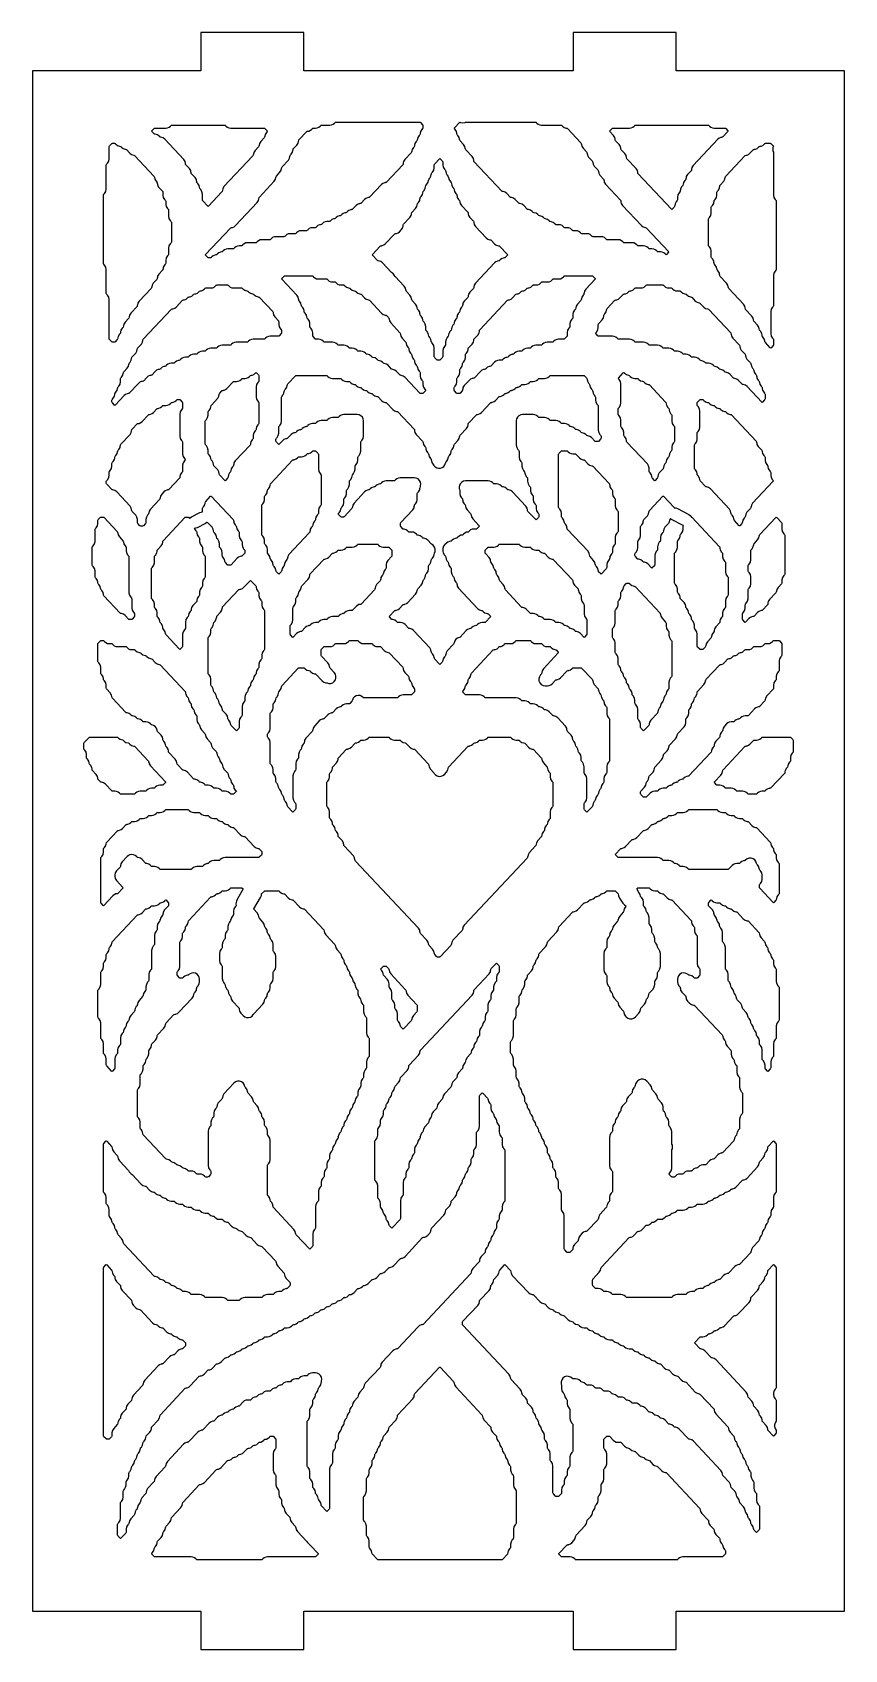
# Model space of a CAD drawing. Header units: millimetres. Extents: x 0 to 63, y 0 to 126.
import ezdxf

# ---------------------------------------------------------------- set-up
doc = ezdxf.new("R2010")
doc.units = ezdxf.units.MM
doc.layers.add('CUT', color=1, linetype='Continuous')

msp = doc.modelspace()

# ---------------------------------------------------------------- linework, layer by layer
at = {"layer": 'CUT'}
for points in [[(50.134, 3), (63.2679, 3), (63.2679, 123), (50.134, 123), (50.134, 126), (42.134, 126), (42.134, 123), (21.134, 123), (21.134, 126), (13.134, 126), (13.134, 123), (0, 123), (0, 3), (13.134, 3), (13.134, 0), (21.134, 0), (21.134, 3), (42.134, 3), (42.134, 0), (50.134, 0)], [(10.7539, 118.6884), (10.8026, 118.7403), (10.8278, 118.7608), (10.86, 118.7652), (14.9754, 118.7652), (15.0076, 118.7608), (15.0329, 118.7403), (15.0816, 118.6884), (15.1871, 118.6028), (15.3117, 118.5488), (15.4463, 118.5304), (18.0581, 118.5304), (18.0903, 118.526), (18.1156, 118.5055), (18.2866, 118.3231), (18.3055, 118.2956), (18.2866, 118.2681), (18.2275, 118.2051), (18.1273, 118.0469), (18.1029, 117.9192), (18.1011, 117.9196), (18.0839, 117.8293), (18.0599, 117.7916), (17.7871, 117.5007), (17.6869, 117.3425), (17.6626, 117.2148), (17.6607, 117.2152), (17.6435, 117.1249), (17.6195, 117.0871), (17.3467, 116.7962), (17.2465, 116.6381), (17.2222, 116.5104), (17.2203, 116.5108), (17.2031, 116.4205), (17.1792, 116.3827), (14.9246, 113.9786), (14.8244, 113.8205), (14.8001, 113.6928), (14.7982, 113.6932), (14.781, 113.6029), (14.7571, 113.5651), (13.7164, 112.4555), (13.6884, 112.434), (13.6604, 112.4555), (13.2803, 112.8607), (13.2564, 112.8985), (13.248, 112.9424), (13.248, 113.4018), (13.213, 113.5857), (13.1127, 113.7438), (13.0601, 113.7999), (13.0362, 113.8377), (13.019, 113.928), (13.0171, 113.9276), (12.9928, 114.0553), (12.8926, 114.2134), (12.8399, 114.2695), (12.816, 114.3073), (12.7988, 114.3976), (12.7969, 114.3972), (12.7726, 114.5249), (12.6724, 114.683), (12.3996, 114.9739), (12.3756, 115.0117), (12.3584, 115.102), (12.3565, 115.1016), (12.3322, 115.2293), (12.232, 115.3874), (11.9592, 115.6783), (11.9352, 115.7161), (11.918, 115.8064), (11.9162, 115.806), (11.8918, 115.9337), (11.7916, 116.0918), (10.3135, 117.668), (10.1775, 117.7706), (10.0149, 117.8216), (9.9467, 117.8307), (9.9218, 117.8509), (9.8731, 117.9028), (9.7371, 118.0054), (9.5746, 118.0564), (9.5063, 118.0655), (9.4814, 118.0857), (9.3104, 118.2681), (9.2915, 118.2956), (9.3104, 118.3231), (9.4814, 118.5055), (9.5067, 118.526), (9.5389, 118.5304), (10.3892, 118.5304), (10.5237, 118.5488), (10.6484, 118.6028)], [(15.8183, 110.9399), (17.5166, 112.7509), (17.6168, 112.909), (17.6411, 113.0367), (17.643, 113.0364), (17.6602, 113.1267), (17.6841, 113.1644), (18.8377, 114.3945), (18.9379, 114.5526), (18.9623, 114.6803), (18.9641, 114.68), (18.9814, 114.7703), (19.0053, 114.808), (19.2781, 115.0989), (19.3783, 115.257), (19.4027, 115.3847), (19.4045, 115.3844), (19.4217, 115.4747), (19.4457, 115.5124), (19.9387, 116.0381), (20.0389, 116.1963), (20.0632, 116.3239), (20.0651, 116.3236), (20.0823, 116.4139), (20.1062, 116.4516), (20.1589, 116.5077), (20.2591, 116.6659), (20.2834, 116.7935), (20.2853, 116.7932), (20.3025, 116.8835), (20.3264, 116.9212), (20.5992, 117.2121), (20.6995, 117.3703), (20.7238, 117.4979), (20.7257, 117.4976), (20.7429, 117.5879), (20.7668, 117.6256), (21.3718, 118.2707), (21.397, 118.2912), (21.463, 118.3002), (21.4624, 118.3043), (21.5333, 118.314), (21.6579, 118.368), (21.7634, 118.4536), (21.8121, 118.5055), (21.8374, 118.526), (21.8696, 118.5304), (22.0593, 118.5304), (22.1939, 118.5488), (22.3185, 118.6028), (22.424, 118.6884), (22.4727, 118.7403), (22.498, 118.7608), (22.5302, 118.7652), (23.1602, 118.7652), (23.2948, 118.7836), (23.4194, 118.8376), (23.525, 118.9232), (23.5737, 118.9751), (23.5989, 118.9956), (23.6311, 119), (30.1686, 119), (30.2008, 118.9956), (30.2261, 118.9751), (30.3906, 118.7996), (30.4146, 118.7619), (30.4229, 118.718), (30.4229, 118.5776), (30.4146, 118.5337), (30.3906, 118.496), (30.338, 118.4399), (30.2378, 118.2817), (30.2134, 118.154), (30.2116, 118.1544), (30.1944, 118.0641), (30.1704, 118.0264), (30.1178, 117.9703), (30.0176, 117.8121), (29.9933, 117.6844), (29.9914, 117.6848), (29.9742, 117.5945), (29.9502, 117.5568), (29.8976, 117.5007), (29.7974, 117.3425), (29.7731, 117.2148), (29.7712, 117.2152), (29.754, 117.1249), (29.73, 117.0871), (29.6774, 117.0311), (29.5772, 116.8729), (29.5529, 116.7452), (29.551, 116.7456), (29.5338, 116.6553), (29.5099, 116.6175), (29.0169, 116.0918), (28.9166, 115.9337), (28.8923, 115.806), (28.8904, 115.8064), (28.8732, 115.7161), (28.8493, 115.6783), (27.5838, 114.3289), (27.5585, 114.3084), (27.4925, 114.2993), (27.4931, 114.2952), (27.4223, 114.2855), (27.2976, 114.2315), (27.1921, 114.146), (26.2626, 113.1549), (26.2374, 113.1344), (26.1714, 113.1253), (26.1719, 113.1212), (26.1011, 113.1115), (25.9765, 113.0575), (25.871, 112.972), (25.6021, 112.6853), (25.5768, 112.6648), (25.5108, 112.6557), (25.5114, 112.6516), (25.4405, 112.6419), (25.3159, 112.5879), (25.2104, 112.5024), (24.9415, 112.2157), (24.9162, 112.1952), (24.8502, 112.1861), (24.8508, 112.182), (24.78, 112.1723), (24.6553, 112.1183), (24.5498, 112.0328), (24.5011, 111.9809), (24.4759, 111.9604), (24.4099, 111.9513), (24.4104, 111.9472), (24.3396, 111.9375), (24.2149, 111.8835), (24.1094, 111.798), (24.0607, 111.7461), (24.0355, 111.7256), (23.9695, 111.7165), (23.97, 111.7124), (23.8992, 111.7027), (23.7746, 111.6487), (23.669, 111.5632), (23.6203, 111.5113), (23.5951, 111.4908), (23.5291, 111.4817), (23.5297, 111.4776), (23.4588, 111.4679), (23.3342, 111.4139), (23.2287, 111.3284), (23.18, 111.2765), (23.1547, 111.256), (23.1225, 111.2516), (22.9328, 111.2516), (22.7982, 111.2331), (22.6736, 111.1791), (22.5681, 111.0936), (22.5194, 111.0417), (22.4941, 111.0212), (22.4281, 111.0121), (22.4287, 111.008), (22.3579, 110.9983), (22.2332, 110.9443), (22.1277, 110.8588), (22.079, 110.8069), (22.0538, 110.7864), (22.0215, 110.782), (21.8319, 110.782), (21.6973, 110.7635), (21.5726, 110.7095), (21.4671, 110.624), (21.4184, 110.5721), (21.3932, 110.5516), (21.361, 110.5472), (20.9511, 110.5472), (20.8165, 110.5287), (20.6919, 110.4747), (20.5864, 110.3892), (20.5377, 110.3373), (20.5124, 110.3168), (20.4802, 110.3124), (20.0703, 110.3124), (19.9358, 110.2939), (19.8111, 110.2399), (19.7056, 110.1544), (19.6569, 110.1025), (19.6317, 110.082), (19.5994, 110.0776), (18.9694, 110.0776), (18.8348, 110.0591), (18.7102, 110.0051), (18.6047, 109.9196), (18.5559, 109.8677), (18.5307, 109.8472), (18.4985, 109.8428), (17.8684, 109.8428), (17.7338, 109.8243), (17.6092, 109.7703), (17.5037, 109.6848), (17.455, 109.6329), (17.4297, 109.6124), (17.3975, 109.608), (16.7675, 109.608), (16.6329, 109.5895), (16.5083, 109.5355), (16.4027, 109.45), (16.354, 109.3981), (16.3288, 109.3776), (16.2966, 109.3732), (16.1069, 109.3732), (15.9723, 109.3547), (15.8477, 109.3007), (15.7422, 109.2152), (15.6935, 109.1632), (15.6682, 109.1428), (15.636, 109.1384), (15.2261, 109.1384), (15.0916, 109.1199), (14.9669, 109.0659), (14.8614, 108.9804), (14.8127, 108.9284), (14.7874, 108.908), (14.7214, 108.8989), (14.722, 108.8948), (14.6512, 108.8851), (14.5265, 108.8311), (14.421, 108.7456), (14.3723, 108.6936), (14.3471, 108.6732), (14.2811, 108.6641), (14.2816, 108.66), (14.2108, 108.6503), (14.0862, 108.5963), (13.9806, 108.5108), (13.9319, 108.4588), (13.9067, 108.4384), (13.8745, 108.434), (13.7225, 108.434), (13.6903, 108.4384), (13.6651, 108.4588), (13.494, 108.6412), (13.4751, 108.6688), (13.494, 108.6963), (15.4266, 110.7571), (15.4518, 110.7776), (15.5178, 110.7866), (15.5173, 110.7907), (15.5881, 110.8004), (15.7128, 110.8544)], [(33.7599, 119), (39.1965, 119), (39.2287, 118.9956), (39.2539, 118.9751), (39.3026, 118.9232), (39.4081, 118.8376), (39.5328, 118.7836), (39.6673, 118.7652), (41.1782, 118.7652), (41.2104, 118.7608), (41.2356, 118.7403), (41.2843, 118.6884), (41.4203, 118.5858), (41.5829, 118.5348), (41.6511, 118.5257), (41.676, 118.5055), (42.7213, 117.3908), (42.7453, 117.3531), (42.7625, 117.2628), (42.7643, 117.2631), (42.7887, 117.1355), (42.8889, 116.9773), (43.1617, 116.6864), (43.1856, 116.6487), (43.2028, 116.5584), (43.2047, 116.5587), (43.2291, 116.4311), (43.3293, 116.2729), (43.6021, 115.982), (43.626, 115.9443), (43.6432, 115.854), (43.6451, 115.8543), (43.6694, 115.7267), (43.7697, 115.5685), (44.0425, 115.2776), (44.0664, 115.2399), (44.0836, 115.1496), (44.0855, 115.1499), (44.1098, 115.0222), (44.21, 114.8641), (44.4828, 114.5732), (44.5068, 114.5355), (44.524, 114.4452), (44.5259, 114.4455), (44.5502, 114.3178), (44.6504, 114.1597), (45.804, 112.9296), (45.8279, 112.8919), (45.8451, 112.8016), (45.847, 112.8019), (45.8713, 112.6742), (45.9716, 112.5161), (47.4497, 110.9399), (47.5857, 110.8373), (47.7482, 110.7864), (47.8165, 110.7773), (47.8414, 110.7571), (49.5537, 108.9311), (49.5727, 108.9036), (49.5537, 108.876), (49.3874, 108.6986), (49.3594, 108.6772), (49.3313, 108.6986), (49.2873, 108.7456), (49.1818, 108.8311), (49.0572, 108.8851), (48.9226, 108.9036), (48.7329, 108.9036), (48.7007, 108.908), (48.6754, 108.9284), (48.6267, 108.9804), (48.5212, 109.0659), (48.3966, 109.1199), (48.262, 109.1384), (48.0723, 109.1384), (48.0401, 109.1428), (48.0149, 109.1632), (47.9662, 109.2152), (47.8607, 109.3007), (47.736, 109.3547), (47.6014, 109.3732), (47.1916, 109.3732), (47.1594, 109.3776), (47.1341, 109.3981), (47.0854, 109.45), (46.9799, 109.5355), (46.8552, 109.5895), (46.7207, 109.608), (46.0906, 109.608), (46.0584, 109.6124), (46.0332, 109.6329), (45.9844, 109.6848), (45.8789, 109.7703), (45.7543, 109.8243), (45.6197, 109.8428), (44.7695, 109.8428), (44.7373, 109.8472), (44.712, 109.8677), (44.6633, 109.9196), (44.5578, 110.0051), (44.4331, 110.0591), (44.2986, 110.0776), (43.6685, 110.0776), (43.6363, 110.082), (43.611, 110.1025), (43.5623, 110.1544), (43.4568, 110.2399), (43.3322, 110.2939), (43.1976, 110.3124), (42.7877, 110.3124), (42.7555, 110.3168), (42.7303, 110.3373), (42.6816, 110.3892), (42.5761, 110.4747), (42.4514, 110.5287), (42.3169, 110.5472), (42.1272, 110.5472), (42.095, 110.5516), (42.0697, 110.5721), (42.021, 110.624), (41.9155, 110.7095), (41.7909, 110.7635), (41.6563, 110.782), (41.4666, 110.782), (41.4344, 110.7864), (41.4091, 110.8069), (41.3604, 110.8588), (41.2549, 110.9443), (41.1303, 110.9983), (40.9957, 111.0168), (40.806, 111.0168), (40.7738, 111.0212), (40.7486, 111.0417), (40.6999, 111.0936), (40.5639, 111.1962), (40.4013, 111.2472), (40.3331, 111.2563), (40.3082, 111.2765), (40.2595, 111.3284), (40.1235, 111.431), (39.9609, 111.482), (39.8927, 111.4911), (39.8678, 111.5113), (39.8191, 111.5632), (39.6831, 111.6658), (39.5205, 111.7168), (39.4523, 111.7259), (39.4274, 111.7461), (39.3787, 111.798), (39.2427, 111.9006), (39.0802, 111.9516), (39.0119, 111.9607), (38.987, 111.9809), (38.9383, 112.0328), (38.8023, 112.1354), (38.6398, 112.1864), (38.5715, 112.1955), (38.5467, 112.2157), (38.2778, 112.5024), (38.1418, 112.605), (37.9792, 112.656), (37.911, 112.6651), (37.8861, 112.6853), (37.6172, 112.972), (37.4812, 113.0746), (37.3186, 113.1256), (37.2504, 113.1347), (37.2255, 113.1549), (36.9566, 113.4416), (36.8206, 113.5442), (36.6581, 113.5952), (36.5898, 113.6043), (36.5649, 113.6245), (34.4187, 115.9131), (34.3947, 115.9509), (34.3775, 116.0412), (34.3756, 116.0408), (34.3513, 116.1685), (34.2511, 116.3266), (33.7581, 116.8523), (33.7342, 116.8901), (33.7169, 116.9804), (33.7151, 116.98), (33.6907, 117.1077), (33.5905, 117.2659), (33.3177, 117.5568), (33.2938, 117.5945), (33.2766, 117.6848), (33.2747, 117.6844), (33.2504, 117.8121), (33.1501, 117.9703), (33.0975, 118.0264), (33.0736, 118.0641), (33.0564, 118.1544), (33.0545, 118.154), (33.0302, 118.2817), (32.9299, 118.4399), (32.8708, 118.5029), (32.8519, 118.5304), (32.8708, 118.5579), (33.2574, 118.9701), (33.2866, 118.9925), (33.3473, 118.972), (33.5283, 118.9459), (33.7066, 118.9867), (33.727, 118.9955)], [(46.8652, 118.6884), (46.9139, 118.7403), (46.9392, 118.7608), (46.9714, 118.7652), (52.6281, 118.7652), (52.6603, 118.7608), (52.6856, 118.7403), (52.7343, 118.6884), (52.8398, 118.6028), (52.9644, 118.5488), (53.099, 118.5304), (53.9492, 118.5304), (53.9815, 118.526), (54.0067, 118.5055), (54.1777, 118.3231), (54.1967, 118.2956), (54.1777, 118.2681), (53.7865, 117.8509), (53.7613, 117.8304), (53.6953, 117.8214), (53.6958, 117.8173), (53.625, 117.8075), (53.5003, 117.7536), (53.3948, 117.668), (51.4764, 115.6222), (51.3761, 115.4641), (51.3518, 115.3364), (51.3499, 115.3368), (51.3327, 115.2465), (51.3088, 115.2087), (51.036, 114.9178), (50.9357, 114.7597), (50.9114, 114.632), (50.9095, 114.6324), (50.8923, 114.5421), (50.8684, 114.5043), (50.8158, 114.4482), (50.7155, 114.2901), (50.6912, 114.1624), (50.6893, 114.1628), (50.6721, 114.0725), (50.6482, 114.0347), (50.5956, 113.9786), (50.4954, 113.8205), (50.471, 113.6928), (50.4691, 113.6932), (50.4519, 113.6029), (50.428, 113.5651), (50.3754, 113.509), (50.2752, 113.3509), (50.2401, 113.167), (50.2401, 112.9424), (50.2317, 112.8985), (50.2078, 112.8607), (50.1552, 112.8046), (50.055, 112.6465), (50.0306, 112.5188), (50.0288, 112.5192), (50.0116, 112.4289), (49.9876, 112.3911), (49.8278, 112.2207), (49.7997, 112.1992), (49.7717, 112.2207), (47.1897, 114.9739), (47.1658, 115.0117), (47.1486, 115.102), (47.1467, 115.1016), (47.1224, 115.2293), (47.0222, 115.3874), (46.309, 116.1479), (46.285, 116.1857), (46.2678, 116.276), (46.266, 116.2756), (46.2416, 116.4033), (46.1414, 116.5614), (45.8686, 116.8523), (45.8447, 116.8901), (45.8275, 116.9804), (45.8256, 116.98), (45.8012, 117.1077), (45.701, 117.2659), (45.4282, 117.5568), (45.4043, 117.5945), (45.3871, 117.6848), (45.3852, 117.6844), (45.3609, 117.8121), (45.2606, 117.9703), (44.9813, 118.2681), (44.9624, 118.2956), (44.9813, 118.3231), (45.1524, 118.5055), (45.1776, 118.526), (45.2098, 118.5304), (46.5005, 118.5304), (46.6351, 118.5488), (46.7597, 118.6028)], [(5.9817, 116.1454), (5.9817, 117.0744), (5.9901, 117.1183), (6.014, 117.156), (6.1786, 117.3315), (6.2038, 117.352), (6.236, 117.3564), (6.388, 117.3564), (6.4202, 117.352), (6.4454, 117.3315), (6.4941, 117.2796), (6.6301, 117.177), (6.7927, 117.126), (6.8609, 117.1169), (6.8858, 117.0967), (6.9345, 117.0448), (7.0705, 116.9422), (7.2331, 116.8912), (7.3013, 116.8821), (7.3262, 116.8619), (7.5951, 116.5752), (7.7311, 116.4726), (7.8937, 116.4216), (7.9619, 116.4125), (7.9868, 116.3923), (9.4725, 114.808), (9.4964, 114.7703), (9.5136, 114.68), (9.5155, 114.6803), (9.5398, 114.5526), (9.6401, 114.3945), (9.6927, 114.3384), (9.7166, 114.3007), (9.7338, 114.2104), (9.7357, 114.2107), (9.76, 114.083), (9.8602, 113.9249), (10.133, 113.634), (10.157, 113.5963), (10.1653, 113.5524), (10.1653, 113.3277), (10.2004, 113.1438), (10.3006, 112.9857), (10.3532, 112.9296), (10.3772, 112.8919), (10.3855, 112.848), (10.3855, 112.6233), (10.4206, 112.4394), (10.5208, 112.2813), (10.5734, 112.2252), (10.5974, 112.1875), (10.6057, 112.1436), (10.6057, 111.6841), (10.6408, 111.5002), (10.741, 111.3421), (10.7936, 111.286), (10.8176, 111.2483), (10.8259, 111.2044), (10.8259, 109.6552), (10.8176, 109.6113), (10.7936, 109.5735), (10.741, 109.5174), (10.6408, 109.3593), (10.6057, 109.1754), (10.6057, 108.716), (10.5974, 108.6721), (10.5734, 108.6343), (10.5208, 108.5782), (10.4206, 108.4201), (10.3855, 108.2362), (10.3855, 108.0116), (10.3772, 107.9677), (10.3532, 107.9299), (10.3006, 107.8738), (10.2004, 107.7157), (10.1761, 107.588), (10.1742, 107.5884), (10.157, 107.4981), (10.133, 107.4603), (9.8602, 107.1694), (9.76, 107.0113), (9.7357, 106.8836), (9.7338, 106.884), (9.7166, 106.7937), (9.6927, 106.7559), (9.4199, 106.465), (9.3196, 106.3069), (9.2953, 106.1792), (9.2934, 106.1796), (9.2762, 106.0893), (9.2523, 106.0515), (8.3189, 105.0562), (8.2187, 104.8981), (8.1943, 104.7704), (8.1925, 104.7708), (8.1753, 104.6805), (8.1513, 104.6427), (7.6583, 104.117), (7.5581, 103.9589), (7.5338, 103.8312), (7.5319, 103.8316), (7.5147, 103.7413), (7.4908, 103.7035), (7.218, 103.4126), (7.1177, 103.2545), (7.0934, 103.1268), (7.0915, 103.1271), (7.0743, 103.0369), (7.0504, 102.9991), (6.9978, 102.943), (6.8975, 102.7849), (6.8732, 102.6572), (6.8713, 102.6575), (6.8541, 102.5673), (6.8302, 102.5295), (6.7776, 102.4734), (6.6773, 102.3153), (6.653, 102.1876), (6.6511, 102.1879), (6.6339, 102.0976), (6.61, 102.0599), (6.4454, 101.8844), (6.4202, 101.864), (6.388, 101.8595), (6.236, 101.8595), (6.2038, 101.864), (6.1786, 101.8844), (6.014, 102.0599), (5.9901, 102.0976), (5.9817, 102.1416), (5.9817, 105.1838), (5.9467, 105.3677), (5.8464, 105.5258), (5.7938, 105.5819), (5.7699, 105.6197), (5.7615, 105.6636), (5.7615, 107.5318), (5.7265, 107.7157), (5.6262, 107.8738), (5.5736, 107.9299), (5.5497, 107.9677), (5.5413, 108.0116), (5.5413, 113.3176), (5.5497, 113.3615), (5.5736, 113.3992), (5.6262, 113.4553), (5.7265, 113.6134), (5.7615, 113.7973), (5.7615, 115.6656), (5.7699, 115.7095), (5.7938, 115.7472), (5.8464, 115.8033), (5.9467, 115.9615)], [(53.3312, 113.5963), (53.3551, 113.634), (53.4077, 113.6901), (53.5079, 113.8482), (53.5323, 113.9759), (53.5341, 113.9756), (53.5514, 114.0659), (53.5753, 114.1036), (53.8481, 114.3945), (53.9483, 114.5526), (53.9727, 114.6803), (53.9745, 114.68), (53.9917, 114.7703), (54.0157, 114.808), (55.5014, 116.3923), (55.5266, 116.4128), (55.5926, 116.4218), (55.5921, 116.4259), (55.6629, 116.4356), (55.7875, 116.4896), (55.893, 116.5752), (56.1619, 116.8619), (56.1872, 116.8824), (56.2532, 116.8914), (56.2526, 116.8955), (56.3235, 116.9052), (56.4481, 116.9592), (56.5536, 117.0448), (56.6023, 117.0967), (56.6276, 117.1172), (56.6936, 117.1262), (56.693, 117.1303), (56.7638, 117.14), (56.8885, 117.194), (56.994, 117.2796), (57.0427, 117.3315), (57.068, 117.352), (57.1002, 117.3564), (57.4723, 117.3564), (57.5045, 117.352), (57.5298, 117.3315), (57.7008, 117.1491), (57.7204, 117.1206), (57.7073, 117.0786), (57.686, 117.0353), (57.6622, 116.8918), (57.6806, 116.7476), (57.7135, 116.6738), (57.7266, 116.6048), (57.7266, 113.3277), (57.7617, 113.1438), (57.8619, 112.9857), (57.9145, 112.9296), (57.9384, 112.8919), (57.9468, 112.848), (57.9468, 107.542), (57.9384, 107.4981), (57.9145, 107.4603), (57.8619, 107.4042), (57.7617, 107.2461), (57.7266, 107.0622), (57.7266, 104.7244), (57.7182, 104.6805), (57.6943, 104.6427), (57.6417, 104.5866), (57.5415, 104.4285), (57.5064, 104.2446), (57.5064, 102.5269), (57.5415, 102.343), (57.6417, 102.1849), (57.6943, 102.1288), (57.7182, 102.091), (57.7266, 102.0471), (57.7266, 101.672), (57.7182, 101.628), (57.6943, 101.5903), (57.5344, 101.4198), (57.5064, 101.3983), (57.4784, 101.4198), (57.0983, 101.8251), (57.0744, 101.8628), (57.0572, 101.9531), (57.0553, 101.9528), (57.031, 102.0805), (56.9308, 102.2386), (56.8781, 102.2947), (56.8542, 102.3325), (56.837, 102.4227), (56.8351, 102.4224), (56.8108, 102.5501), (56.7106, 102.7082), (56.658, 102.7643), (56.634, 102.8021), (56.6168, 102.8923), (56.6149, 102.892), (56.5906, 103.0197), (56.4904, 103.1778), (56.2176, 103.4687), (56.1936, 103.5065), (56.1764, 103.5968), (56.1746, 103.5964), (56.1502, 103.7241), (56.05, 103.8822), (55.557, 104.4079), (55.5331, 104.4457), (55.5159, 104.536), (55.514, 104.5356), (55.4897, 104.6633), (55.3894, 104.8214), (54.2359, 106.0515), (54.2119, 106.0893), (54.1947, 106.1796), (54.1928, 106.1792), (54.1685, 106.3069), (54.0683, 106.465), (53.5753, 106.9907), (53.5514, 107.0285), (53.5341, 107.1188), (53.5323, 107.1184), (53.5079, 107.2461), (53.4077, 107.4042), (53.3551, 107.4603), (53.3312, 107.4981), (53.314, 107.5884), (53.3121, 107.588), (53.2877, 107.7157), (53.1875, 107.8738), (53.1349, 107.9299), (53.111, 107.9677), (53.0938, 108.058), (53.0919, 108.0576), (53.0676, 108.1853), (52.9673, 108.3434), (52.9147, 108.3995), (52.8908, 108.4373), (52.8824, 108.4812), (52.8824, 108.9406), (52.8474, 109.1245), (52.7471, 109.2826), (52.6945, 109.3387), (52.6706, 109.3765), (52.6622, 109.4204), (52.6622, 111.4392), (52.6706, 111.4831), (52.6945, 111.5208), (52.7471, 111.5769), (52.8474, 111.735), (52.8824, 111.9189), (52.8824, 112.3784), (52.8908, 112.4223), (52.9147, 112.46), (52.9673, 112.5161), (53.0676, 112.6742), (53.0919, 112.8019), (53.0938, 112.8016), (53.111, 112.8919), (53.1349, 112.9296), (53.1875, 112.9857), (53.2877, 113.1438), (53.3228, 113.3277), (53.3228, 113.5524)], [(27.4884, 109.5311), (28.1977, 110.2875), (28.2229, 110.308), (28.2889, 110.317), (28.2884, 110.3211), (28.3592, 110.3308), (28.4838, 110.3848), (28.5894, 110.4703), (28.7463, 110.6377), (28.8465, 110.7958), (28.8709, 110.9235), (28.8727, 110.9232), (28.89, 111.0135), (28.9139, 111.0512), (29.4069, 111.5769), (29.5071, 111.735), (29.5314, 111.8627), (29.5333, 111.8624), (29.5505, 111.9527), (29.5745, 111.9904), (29.8473, 112.2813), (29.9475, 112.4394), (29.9718, 112.5671), (29.9737, 112.5668), (29.9909, 112.6571), (30.0148, 112.6948), (30.0675, 112.7509), (30.1677, 112.909), (30.192, 113.0367), (30.1939, 113.0364), (30.2111, 113.1267), (30.235, 113.1644), (30.2876, 113.2205), (30.3879, 113.3786), (30.4122, 113.5063), (30.4141, 113.506), (30.4313, 113.5963), (30.4552, 113.634), (30.5078, 113.6901), (30.6081, 113.8482), (30.6324, 113.9759), (30.6343, 113.9756), (30.6515, 114.0659), (30.6754, 114.1036), (30.728, 114.1597), (30.8283, 114.3178), (30.8526, 114.4455), (30.8545, 114.4452), (30.8717, 114.5355), (30.8956, 114.5732), (30.9482, 114.6293), (31.0484, 114.7874), (31.0728, 114.9151), (31.0747, 114.9148), (31.0919, 115.0051), (31.1158, 115.0428), (31.1684, 115.0989), (31.2686, 115.257), (31.3037, 115.441), (31.3037, 115.6656), (31.3121, 115.7095), (31.336, 115.7472), (31.716, 116.1525), (31.7441, 116.174), (31.7721, 116.1525), (31.932, 115.982), (31.9559, 115.9443), (31.9643, 115.9004), (31.9643, 115.6758), (31.9993, 115.4919), (32.0995, 115.3337), (32.1522, 115.2776), (32.1761, 115.2399), (32.1933, 115.1496), (32.1952, 115.1499), (32.2195, 115.0222), (32.3197, 114.8641), (32.3723, 114.808), (32.3963, 114.7703), (32.4135, 114.68), (32.4154, 114.6803), (32.4397, 114.5526), (32.5399, 114.3945), (32.5925, 114.3384), (32.6165, 114.3007), (32.6337, 114.2104), (32.6355, 114.2107), (32.6599, 114.083), (32.7601, 113.9249), (32.8127, 113.8688), (32.8367, 113.8311), (32.8539, 113.7408), (32.8557, 113.7411), (32.8801, 113.6134), (32.9803, 113.4553), (33.0329, 113.3992), (33.0568, 113.3615), (33.0741, 113.2712), (33.0759, 113.2715), (33.1003, 113.1438), (33.2005, 112.9857), (33.2531, 112.9296), (33.277, 112.8919), (33.2942, 112.8016), (33.2961, 112.8019), (33.3205, 112.6742), (33.4207, 112.5161), (33.9137, 111.9904), (33.9376, 111.9527), (33.9548, 111.8624), (33.9567, 111.8627), (33.981, 111.735), (34.0813, 111.5769), (34.3541, 111.286), (34.378, 111.2483), (34.3952, 111.158), (34.3971, 111.1583), (34.4214, 111.0306), (34.5216, 110.8725), (35.3392, 110.0007), (35.4752, 109.8981), (35.6377, 109.8472), (35.706, 109.8381), (35.7308, 109.8179), (35.9997, 109.5311), (36.1357, 109.4285), (36.2983, 109.3776), (36.3665, 109.3685), (36.3914, 109.3483), (37.0028, 108.6963), (37.0218, 108.6688), (37.0028, 108.6412), (36.8318, 108.4588), (36.8066, 108.4384), (36.7405, 108.4293), (36.7411, 108.4252), (36.6703, 108.4155), (36.5456, 108.3615), (36.4401, 108.276), (36.3914, 108.224), (36.3662, 108.2036), (36.3002, 108.1945), (36.3007, 108.1904), (36.2299, 108.1807), (36.1053, 108.1267), (35.9997, 108.0412), (34.5216, 106.465), (34.4214, 106.3069), (34.3971, 106.1792), (34.3952, 106.1796), (34.378, 106.0893), (34.3541, 106.0515), (34.0813, 105.7606), (33.981, 105.6025), (33.9567, 105.4748), (33.9548, 105.4752), (33.9376, 105.3849), (33.9137, 105.3471), (33.6409, 105.0562), (33.5406, 104.8981), (33.5163, 104.7704), (33.5144, 104.7708), (33.4972, 104.6805), (33.4733, 104.6427), (33.4207, 104.5866), (33.3205, 104.4285), (33.2961, 104.3008), (33.2942, 104.3012), (33.277, 104.2109), (33.2531, 104.1731), (33.2005, 104.117), (33.1003, 103.9589), (33.0759, 103.8312), (33.0741, 103.8316), (33.0568, 103.7413), (33.0329, 103.7035), (32.9803, 103.6474), (32.8801, 103.4893), (32.8557, 103.3616), (32.8539, 103.362), (32.8367, 103.2717), (32.8127, 103.2339), (32.7601, 103.1778), (32.6599, 103.0197), (32.6355, 102.892), (32.6337, 102.8923), (32.6165, 102.8021), (32.5925, 102.7643), (32.5399, 102.7082), (32.4397, 102.5501), (32.4154, 102.4224), (32.4135, 102.4227), (32.3963, 102.3325), (32.3723, 102.2947), (32.3197, 102.2386), (32.2195, 102.0805), (32.1845, 101.8966), (32.1845, 101.672), (32.1761, 101.628), (32.1522, 101.5903), (32.0995, 101.5342), (31.9993, 101.3761), (31.9643, 101.1922), (31.9643, 100.7328), (31.9559, 100.6888), (31.932, 100.6511), (31.7674, 100.4756), (31.7422, 100.4551), (31.71, 100.4507), (31.558, 100.4507), (31.5258, 100.4551), (31.5005, 100.4756), (31.336, 100.6511), (31.3121, 100.6888), (31.3037, 100.7328), (31.3037, 101.427), (31.2686, 101.6109), (31.1684, 101.769), (31.1158, 101.8251), (31.0919, 101.8628), (31.0747, 101.9531), (31.0728, 101.9528), (31.0484, 102.0805), (30.9482, 102.2386), (30.8956, 102.2947), (30.8717, 102.3325), (30.8545, 102.4227), (30.8526, 102.4224), (30.8283, 102.5501), (30.728, 102.7082), (30.6754, 102.7643), (30.6515, 102.8021), (30.6431, 102.846), (30.6431, 103.0706), (30.6081, 103.2545), (30.5078, 103.4126), (30.4552, 103.4687), (30.4313, 103.5065), (30.4141, 103.5968), (30.4122, 103.5964), (30.3879, 103.7241), (30.2876, 103.8822), (30.235, 103.9383), (30.2111, 103.9761), (30.1939, 104.0664), (30.192, 104.066), (30.1677, 104.1937), (30.0675, 104.3518), (30.0148, 104.4079), (29.9909, 104.4457), (29.9737, 104.536), (29.9718, 104.5356), (29.9475, 104.6633), (29.8473, 104.8214), (29.5745, 105.1123), (29.5505, 105.1501), (29.5333, 105.2404), (29.5314, 105.24), (29.5071, 105.3677), (29.4069, 105.5258), (29.1341, 105.8167), (29.1101, 105.8545), (29.0929, 105.9448), (29.0911, 105.9444), (29.0667, 106.0721), (28.9665, 106.2302), (28.2533, 106.9907), (28.1916, 107.0881), (28.0942, 107.2005), (28.0393, 107.2347), (27.9775, 107.2848), (27.2682, 108.0412), (27.1322, 108.1438), (26.9697, 108.1948), (26.9014, 108.2039), (26.8765, 108.224), (26.4853, 108.6412), (26.4664, 108.6688), (26.4853, 108.6963), (27.0967, 109.3483), (27.122, 109.3688), (27.188, 109.3778), (27.1874, 109.3819), (27.2582, 109.3916), (27.3829, 109.4456)], [(6.6507, 98.3342), (6.6746, 98.372), (6.7272, 98.4281), (6.8274, 98.5862), (6.8625, 98.7701), (6.8625, 98.9947), (6.8709, 99.0386), (6.8948, 99.0764), (6.9474, 99.1325), (7.0476, 99.2906), (7.072, 99.4183), (7.0738, 99.4179), (7.091, 99.5082), (7.115, 99.546), (7.3878, 99.8369), (7.488, 99.995), (7.5123, 100.1227), (7.5142, 100.1223), (7.5314, 100.2126), (7.5554, 100.2504), (7.608, 100.3065), (7.7082, 100.4646), (7.7325, 100.5923), (7.7344, 100.5919), (7.7516, 100.6822), (7.7755, 100.72), (8.0483, 101.0109), (8.1486, 101.169), (8.1729, 101.2967), (8.1748, 101.2963), (8.192, 101.3866), (8.2159, 101.4244), (8.4887, 101.7153), (8.589, 101.8734), (8.6133, 102.0011), (8.6152, 102.0007), (8.6324, 102.091), (8.6563, 102.1288), (10.8026, 104.4175), (10.8278, 104.4379), (10.8938, 104.447), (10.8933, 104.4511), (10.9641, 104.4608), (11.0887, 104.5148), (11.1943, 104.6003), (11.6833, 105.1219), (11.7086, 105.1423), (11.7746, 105.1514), (11.774, 105.1555), (11.8449, 105.1652), (11.9695, 105.2192), (12.075, 105.3047), (12.1237, 105.3567), (12.149, 105.3771), (12.215, 105.3862), (12.2144, 105.3903), (12.2853, 105.4), (12.4099, 105.454), (12.5154, 105.5395), (12.5641, 105.5915), (12.5894, 105.6119), (12.6554, 105.621), (12.6548, 105.6251), (12.7256, 105.6348), (12.8503, 105.6888), (12.9558, 105.7743), (13.0045, 105.8263), (13.0297, 105.8467), (13.0957, 105.8558), (13.0952, 105.8599), (13.166, 105.8696), (13.2907, 105.9236), (13.3962, 106.0091), (13.4449, 106.0611), (13.4701, 106.0815), (13.5023, 106.086), (13.9122, 106.086), (14.0468, 106.1044), (14.1714, 106.1584), (14.2769, 106.2439), (14.3256, 106.2959), (14.3509, 106.3163), (14.3831, 106.3208), (15.1956, 106.3208), (15.2278, 106.3163), (15.2531, 106.2959), (15.3018, 106.2439), (15.4073, 106.1584), (15.5319, 106.1044), (15.6665, 106.086), (16.2966, 106.086), (16.3288, 106.0815), (16.354, 106.0611), (16.4027, 106.0091), (16.5387, 105.9065), (16.7013, 105.8556), (16.7695, 105.8464), (16.7944, 105.8263), (16.8431, 105.7743), (16.9791, 105.6717), (17.1417, 105.6207), (17.2099, 105.6116), (17.2348, 105.5915), (17.2835, 105.5395), (17.4195, 105.4369), (17.5821, 105.3859), (17.6503, 105.3768), (17.6752, 105.3567), (18.7205, 104.242), (18.7444, 104.2042), (18.7616, 104.1139), (18.7635, 104.1143), (18.7878, 103.9866), (18.8881, 103.8285), (19.1609, 103.5376), (19.1848, 103.4998), (19.1932, 103.4559), (19.1932, 103.2313), (19.2282, 103.0474), (19.3285, 102.8893), (19.3811, 102.8332), (19.405, 102.7954), (19.4134, 102.7515), (19.4134, 102.6112), (19.405, 102.5673), (19.3811, 102.5295), (19.2165, 102.354), (19.1913, 102.3336), (19.1591, 102.3291), (18.529, 102.3291), (18.3944, 102.3107), (18.2698, 102.2567), (18.1643, 102.1712), (18.1156, 102.1192), (18.0903, 102.0988), (18.0581, 102.0943), (17.2078, 102.0943), (17.0733, 102.0759), (16.9486, 102.0219), (16.8431, 101.9364), (16.7944, 101.8844), (16.7692, 101.864), (16.737, 101.8595), (15.8867, 101.8595), (15.7521, 101.8411), (15.6275, 101.7871), (15.522, 101.7016), (15.4733, 101.6496), (15.448, 101.6292), (15.4158, 101.6247), (14.7857, 101.6247), (14.6512, 101.6063), (14.5265, 101.5523), (14.421, 101.4668), (14.3723, 101.4148), (14.3471, 101.3944), (14.3149, 101.3899), (13.905, 101.3899), (13.7704, 101.3715), (13.6458, 101.3175), (13.5403, 101.232), (13.4916, 101.18), (13.4663, 101.1596), (13.4341, 101.1551), (13.2444, 101.1551), (13.1098, 101.1367), (12.9852, 101.0827), (12.8797, 100.9972), (12.831, 100.9452), (12.8057, 100.9248), (12.7735, 100.9203), (12.5838, 100.9203), (12.4493, 100.9019), (12.3246, 100.8479), (12.2191, 100.7624), (12.1704, 100.7104), (12.1452, 100.6899), (12.113, 100.6855), (11.9233, 100.6855), (11.7887, 100.6671), (11.6641, 100.6131), (11.5585, 100.5276), (11.5098, 100.4756), (11.4846, 100.4551), (11.4186, 100.4461), (11.4191, 100.442), (11.3483, 100.4323), (11.2237, 100.3783), (11.1182, 100.2928), (11.0694, 100.2408), (11.0442, 100.2203), (11.012, 100.2159), (10.8223, 100.2159), (10.6877, 100.1975), (10.5631, 100.1435), (10.4576, 100.058), (10.4089, 100.006), (10.3836, 99.9855), (10.3176, 99.9765), (10.3182, 99.9724), (10.2474, 99.9627), (10.1227, 99.9087), (10.0172, 99.8232), (9.9685, 99.7712), (9.9432, 99.7507), (9.8772, 99.7417), (9.8778, 99.7376), (9.807, 99.7279), (9.6823, 99.6739), (9.5768, 99.5884), (9.3079, 99.3016), (9.2827, 99.2811), (9.2167, 99.2721), (9.2172, 99.268), (9.1464, 99.2583), (9.0218, 99.2043), (8.9162, 99.1188), (8.6473, 98.832), (8.6221, 98.8115), (8.5561, 98.8025), (8.5567, 98.7984), (8.4858, 98.7887), (8.3612, 98.7347), (8.2557, 98.6492), (7.5464, 97.8928), (7.5211, 97.8723), (7.4551, 97.8633), (7.4557, 97.8592), (7.3849, 97.8495), (7.2602, 97.7955), (7.1547, 97.7099), (6.4501, 96.9586), (6.4221, 96.9371), (6.3941, 96.9586), (6.2342, 97.1291), (6.2103, 97.1668), (6.2019, 97.2107), (6.2019, 97.3511), (6.2103, 97.395), (6.2342, 97.4328), (6.2868, 97.4889), (6.3871, 97.647), (6.4114, 97.7747), (6.4133, 97.7743), (6.4305, 97.8646), (6.4544, 97.9024), (6.507, 97.9585), (6.6072, 98.1166), (6.6316, 98.2443), (6.6335, 98.2439)], [(21.9075, 106.9483), (22.013, 106.8628), (22.1377, 106.8088), (22.2722, 106.7904), (22.9023, 106.7904), (22.9345, 106.7859), (22.9598, 106.7655), (23.0085, 106.7135), (23.114, 106.628), (23.2386, 106.574), (23.3732, 106.5556), (23.5629, 106.5556), (23.5951, 106.5511), (23.6203, 106.5307), (23.669, 106.4787), (23.7746, 106.3932), (23.8992, 106.3392), (24.0338, 106.3208), (24.2235, 106.3208), (24.2557, 106.3163), (24.2809, 106.2959), (24.3296, 106.2439), (24.4656, 106.1413), (24.6282, 106.0904), (24.6964, 106.0812), (24.7213, 106.0611), (24.77, 106.0091), (24.906, 105.9065), (25.0686, 105.8556), (25.1368, 105.8464), (25.1617, 105.8263), (25.2104, 105.7743), (25.3464, 105.6717), (25.5089, 105.6207), (25.5772, 105.6116), (25.6021, 105.5915), (25.871, 105.3047), (26.007, 105.2021), (26.1695, 105.1511), (26.2378, 105.142), (26.2626, 105.1219), (27.1921, 104.1307), (27.3281, 104.0281), (27.4907, 103.9771), (27.5589, 103.968), (27.5838, 103.9479), (27.7483, 103.7724), (27.7723, 103.7346), (27.7895, 103.6443), (27.7913, 103.6447), (27.8157, 103.517), (27.9159, 103.3589), (28.6291, 102.5984), (28.653, 102.5606), (28.6702, 102.4703), (28.6721, 102.4707), (28.6964, 102.343), (28.7967, 102.1849), (29.0695, 101.894), (29.0934, 101.8562), (29.1106, 101.7659), (29.1125, 101.7663), (29.1368, 101.6386), (29.2371, 101.4805), (29.2897, 101.4244), (29.3136, 101.3866), (29.3308, 101.2963), (29.3327, 101.2967), (29.357, 101.169), (29.4573, 101.0109), (29.5099, 100.9548), (29.5338, 100.917), (29.551, 100.8267), (29.5529, 100.8271), (29.5772, 100.6994), (29.6774, 100.5413), (29.73, 100.4852), (29.754, 100.4474), (29.7712, 100.3571), (29.7731, 100.3575), (29.7974, 100.2298), (29.8976, 100.0717), (29.9502, 100.0156), (29.9742, 99.9778), (29.9914, 99.8875), (29.9933, 99.8879), (30.0176, 99.7602), (30.1178, 99.6021), (30.1704, 99.546), (30.1944, 99.5082), (30.2027, 99.4643), (30.2027, 99.2397), (30.2378, 99.0558), (30.338, 98.8977), (30.3906, 98.8416), (30.4146, 98.8038), (30.4229, 98.7599), (30.4229, 98.5353), (30.458, 98.3514), (30.5582, 98.1933), (30.6173, 98.1303), (30.6362, 98.1027), (30.6173, 98.0752), (30.4463, 97.8928), (30.421, 97.8723), (30.3888, 97.8679), (30.2368, 97.8679), (30.2046, 97.8723), (30.1794, 97.8928), (29.0297, 99.1188), (28.8937, 99.2214), (28.7312, 99.2723), (28.6629, 99.2814), (28.6381, 99.3016), (28.3692, 99.5884), (28.2332, 99.691), (28.0706, 99.7419), (28.0024, 99.751), (27.9775, 99.7712), (27.7086, 100.058), (27.5726, 100.1606), (27.41, 100.2115), (27.3418, 100.2206), (27.3169, 100.2408), (27.2682, 100.2928), (27.1322, 100.3954), (26.9697, 100.4463), (26.9014, 100.4554), (26.8765, 100.4756), (26.8278, 100.5276), (26.6918, 100.6302), (26.5293, 100.6811), (26.461, 100.6902), (26.4361, 100.7104), (26.3874, 100.7624), (26.2514, 100.865), (26.0889, 100.9159), (26.0206, 100.925), (25.9958, 100.9452), (25.9471, 100.9972), (25.8415, 101.0827), (25.7169, 101.1367), (25.5823, 101.1551), (25.3926, 101.1551), (25.3604, 101.1596), (25.3352, 101.18), (25.2865, 101.232), (25.181, 101.3175), (25.0563, 101.3715), (24.9218, 101.3899), (24.7321, 101.3899), (24.6999, 101.3944), (24.6746, 101.4148), (24.6259, 101.4668), (24.5204, 101.5523), (24.3958, 101.6063), (24.2612, 101.6247), (23.8513, 101.6247), (23.8191, 101.6292), (23.7939, 101.6496), (23.7451, 101.7016), (23.6396, 101.7871), (23.515, 101.8411), (23.3804, 101.8595), (22.7504, 101.8595), (22.7182, 101.864), (22.6929, 101.8844), (22.6442, 101.9364), (22.5387, 102.0219), (22.414, 102.0759), (22.2795, 102.0943), (22.0898, 102.0943), (22.0576, 102.0988), (22.0323, 102.1192), (21.8678, 102.2947), (21.8438, 102.3325), (21.8355, 102.3764), (21.8355, 102.601), (21.8004, 102.7849), (21.7002, 102.943), (21.6476, 102.9991), (21.6237, 103.0369), (21.6153, 103.0808), (21.6153, 103.3054), (21.5802, 103.4893), (21.48, 103.6474), (21.4274, 103.7035), (21.4035, 103.7413), (21.3863, 103.8316), (21.3844, 103.8312), (21.36, 103.9589), (21.2598, 104.117), (21.2072, 104.1731), (21.1833, 104.2109), (21.1661, 104.3012), (21.1642, 104.3008), (21.1399, 104.4285), (21.0396, 104.5866), (20.987, 104.6427), (20.9631, 104.6805), (20.9459, 104.7708), (20.944, 104.7704), (20.9197, 104.8981), (20.8194, 105.0562), (20.7668, 105.1123), (20.7429, 105.1501), (20.7257, 105.2404), (20.7238, 105.24), (20.6995, 105.3677), (20.5992, 105.5258), (19.4392, 106.7628), (19.4202, 106.7904), (19.4392, 106.8179), (19.6102, 107.0003), (19.6355, 107.0207), (19.6677, 107.0252), (21.8014, 107.0252), (21.8336, 107.0207), (21.8588, 107.0003)], [(32.9299, 98.4281), (33.0302, 98.5862), (33.0652, 98.7701), (33.0652, 98.9947), (33.0736, 99.0386), (33.0975, 99.0764), (33.1501, 99.1325), (33.2504, 99.2906), (33.2854, 99.4745), (33.2854, 99.6991), (33.2938, 99.743), (33.3177, 99.7808), (33.3703, 99.8369), (33.4705, 99.995), (33.4949, 100.1227), (33.4968, 100.1223), (33.514, 100.2126), (33.5379, 100.2504), (33.5905, 100.3065), (33.6907, 100.4646), (33.7258, 100.6485), (33.7258, 100.8731), (33.7342, 100.917), (33.7581, 100.9548), (33.8107, 101.0109), (33.9109, 101.169), (33.9353, 101.2967), (33.9371, 101.2963), (33.9543, 101.3866), (33.9783, 101.4244), (34.2511, 101.7153), (34.3513, 101.8734), (34.3756, 102.0011), (34.3775, 102.0007), (34.3947, 102.091), (34.4187, 102.1288), (34.6915, 102.4197), (34.7917, 102.5778), (34.816, 102.7055), (34.8179, 102.7051), (34.8351, 102.7954), (34.859, 102.8332), (37.0053, 105.1219), (37.0306, 105.1423), (37.0966, 105.1514), (37.096, 105.1555), (37.1668, 105.1652), (37.2915, 105.2192), (37.397, 105.3047), (37.6659, 105.5915), (37.6911, 105.6119), (37.7571, 105.621), (37.7566, 105.6251), (37.8274, 105.6348), (37.9521, 105.6888), (38.0576, 105.7743), (38.1063, 105.8263), (38.1315, 105.8467), (38.1975, 105.8558), (38.197, 105.8599), (38.2678, 105.8696), (38.3924, 105.9236), (38.4979, 106.0091), (38.5467, 106.0611), (38.5719, 106.0815), (38.6379, 106.0906), (38.6373, 106.0947), (38.7082, 106.1044), (38.8328, 106.1584), (38.9383, 106.2439), (38.987, 106.2959), (39.0123, 106.3163), (39.0445, 106.3208), (39.2342, 106.3208), (39.3688, 106.3392), (39.4934, 106.3932), (39.5989, 106.4787), (39.6476, 106.5307), (39.6729, 106.5511), (39.7051, 106.5556), (40.1149, 106.5556), (40.2495, 106.574), (40.3742, 106.628), (40.4797, 106.7135), (40.5284, 106.7655), (40.5536, 106.7859), (40.5858, 106.7904), (40.9957, 106.7904), (41.1303, 106.8088), (41.2549, 106.8628), (41.3604, 106.9483), (41.4091, 107.0003), (41.4344, 107.0207), (41.4666, 107.0252), (43.6003, 107.0252), (43.6325, 107.0207), (43.6577, 107.0003), (43.8288, 106.8179), (43.8477, 106.7904), (43.8288, 106.7628), (43.1091, 105.9954), (43.0089, 105.8373), (42.9845, 105.7096), (42.9827, 105.71), (42.9654, 105.6197), (42.9415, 105.5819), (42.8889, 105.5258), (42.7887, 105.3677), (42.7643, 105.24), (42.7625, 105.2404), (42.7453, 105.1501), (42.7213, 105.1123), (42.4485, 104.8214), (42.3483, 104.6633), (42.324, 104.5356), (42.3221, 104.536), (42.3049, 104.4457), (42.2809, 104.4079), (42.2283, 104.3518), (42.1281, 104.1937), (42.093, 104.0098), (42.093, 103.7852), (42.0847, 103.7413), (42.0607, 103.7035), (42.0081, 103.6474), (41.9079, 103.4893), (41.8729, 103.3054), (41.8729, 103.0808), (41.8645, 103.0369), (41.8406, 102.9991), (41.7879, 102.943), (41.6877, 102.7849), (41.6527, 102.601), (41.6527, 102.3764), (41.6443, 102.3325), (41.6204, 102.2947), (41.4558, 102.1192), (41.4306, 102.0988), (41.3984, 102.0943), (40.9885, 102.0943), (40.8539, 102.0759), (40.7293, 102.0219), (40.6238, 101.9364), (40.575, 101.8844), (40.5498, 101.864), (40.5176, 101.8595), (40.1077, 101.8595), (39.9731, 101.8411), (39.8485, 101.7871), (39.743, 101.7016), (39.6943, 101.6496), (39.669, 101.6292), (39.6368, 101.6247), (39.2269, 101.6247), (39.0924, 101.6063), (38.9677, 101.5523), (38.8622, 101.4668), (38.8135, 101.4148), (38.7883, 101.3944), (38.7561, 101.3899), (38.5664, 101.3899), (38.4318, 101.3715), (38.3072, 101.3175), (38.2017, 101.232), (38.1529, 101.18), (38.1277, 101.1596), (38.0955, 101.1551), (37.9058, 101.1551), (37.7712, 101.1367), (37.6466, 101.0827), (37.5411, 100.9972), (37.4924, 100.9452), (37.4671, 100.9248), (37.4011, 100.9157), (37.4017, 100.9116), (37.3308, 100.9019), (37.2062, 100.8479), (37.1007, 100.7624), (37.052, 100.7104), (37.0267, 100.6899), (36.9607, 100.6809), (36.9613, 100.6768), (36.8905, 100.6671), (36.7658, 100.6131), (36.6603, 100.5276), (36.6116, 100.4756), (36.5864, 100.4551), (36.5542, 100.4507), (36.3645, 100.4507), (36.2299, 100.4323), (36.1053, 100.3783), (35.9997, 100.2928), (35.7308, 100.006), (35.7056, 99.9855), (35.6396, 99.9765), (35.6402, 99.9724), (35.5693, 99.9627), (35.4447, 99.9087), (35.3392, 99.8232), (35.2905, 99.7712), (35.2652, 99.7507), (35.1992, 99.7417), (35.1998, 99.7376), (35.1289, 99.7279), (35.0043, 99.6739), (34.8988, 99.5884), (34.4097, 99.0668), (34.3845, 99.0463), (34.3184, 99.0373), (34.319, 99.0332), (34.2482, 99.0235), (34.1235, 98.9695), (34.018, 98.884), (33.6409, 98.4818), (33.5406, 98.3237), (33.5163, 98.196), (33.5144, 98.1963), (33.4972, 98.106), (33.4733, 98.0683), (33.3087, 97.8928), (33.2835, 97.8723), (33.2513, 97.8679), (33.0993, 97.8679), (33.0671, 97.8723), (33.0419, 97.8928), (32.8773, 98.0683), (32.8534, 98.106), (32.845, 98.1499), (32.845, 98.2903), (32.8534, 98.3342), (32.8773, 98.372)], [(44.3799, 103.5937), (44.4801, 103.7518), (44.5044, 103.8795), (44.5063, 103.8791), (44.5235, 103.9694), (44.5475, 104.0072), (44.6001, 104.0633), (44.7003, 104.2214), (44.7246, 104.3491), (44.7265, 104.3487), (44.7437, 104.439), (44.7676, 104.4768), (45.3726, 105.1219), (45.3978, 105.1423), (45.4638, 105.1514), (45.4633, 105.1555), (45.5341, 105.1652), (45.6587, 105.2192), (45.7643, 105.3047), (46.0332, 105.5915), (46.0584, 105.6119), (46.1244, 105.621), (46.1238, 105.6251), (46.1947, 105.6348), (46.3193, 105.6888), (46.4248, 105.7743), (46.4735, 105.8263), (46.4988, 105.8467), (46.5648, 105.8558), (46.5642, 105.8599), (46.6351, 105.8696), (46.7597, 105.9236), (46.8652, 106.0091), (46.9139, 106.0611), (46.9392, 106.0815), (46.9714, 106.086), (47.3813, 106.086), (47.5158, 106.1044), (47.6405, 106.1584), (47.746, 106.2439), (47.7947, 106.2959), (47.8199, 106.3163), (47.8521, 106.3208), (49.105, 106.3208), (49.1372, 106.3163), (49.1625, 106.2959), (49.2112, 106.2439), (49.3167, 106.1584), (49.4414, 106.1044), (49.5759, 106.086), (49.7656, 106.086), (49.7978, 106.0815), (49.8231, 106.0611), (49.8718, 106.0091), (49.9773, 105.9236), (50.1019, 105.8696), (50.2365, 105.8512), (50.4262, 105.8512), (50.4584, 105.8467), (50.4836, 105.8263), (50.5324, 105.7743), (50.6684, 105.6717), (50.8309, 105.6207), (50.8991, 105.6116), (50.924, 105.5915), (50.9727, 105.5395), (51.1087, 105.4369), (51.2713, 105.3859), (51.3395, 105.3768), (51.3644, 105.3567), (51.6333, 105.0699), (51.7693, 104.9673), (51.9319, 104.9163), (52.0001, 104.9072), (52.025, 104.8871), (52.2939, 104.6003), (52.4299, 104.4977), (52.5924, 104.4467), (52.6607, 104.4376), (52.6856, 104.4175), (54.3914, 102.5984), (54.4154, 102.5606), (54.4326, 102.4703), (54.4345, 102.4707), (54.4588, 102.343), (54.559, 102.1849), (55.052, 101.6592), (55.076, 101.6214), (55.0932, 101.5311), (55.095, 101.5315), (55.1194, 101.4038), (55.2196, 101.2457), (55.4924, 100.9548), (55.5163, 100.917), (55.5335, 100.8267), (55.5354, 100.8271), (55.5598, 100.6994), (55.66, 100.5413), (55.9328, 100.2504), (55.9567, 100.2126), (55.9739, 100.1223), (55.9758, 100.1227), (56.0001, 99.995), (56.1004, 99.8369), (56.153, 99.7808), (56.1769, 99.743), (56.1941, 99.6527), (56.196, 99.6531), (56.2203, 99.5254), (56.3206, 99.3673), (56.3732, 99.3112), (56.3971, 99.2734), (56.4143, 99.1831), (56.4162, 99.1835), (56.4405, 99.0558), (56.5407, 98.8977), (56.5934, 98.8416), (56.6173, 98.8038), (56.6345, 98.7135), (56.6364, 98.7139), (56.6607, 98.5862), (56.7609, 98.4281), (56.8135, 98.372), (56.8375, 98.3342), (56.8547, 98.2439), (56.8566, 98.2443), (56.8809, 98.1166), (56.9811, 97.9585), (57.0337, 97.9024), (57.0577, 97.8646), (57.066, 97.8207), (57.066, 97.4455), (57.0577, 97.4016), (57.0337, 97.3639), (56.8739, 97.1934), (56.8458, 97.1719), (56.8178, 97.1934), (55.6728, 98.4144), (55.5368, 98.5169), (55.3743, 98.5679), (55.3061, 98.577), (55.2812, 98.5972), (55.0123, 98.884), (54.8763, 98.9865), (54.7137, 99.0375), (54.6455, 99.0466), (54.6206, 99.0668), (54.3517, 99.3536), (54.2157, 99.4562), (54.0532, 99.5071), (53.9849, 99.5162), (53.96, 99.5364), (53.9113, 99.5884), (53.7753, 99.691), (53.6128, 99.7419), (53.5445, 99.751), (53.5196, 99.7712), (53.4709, 99.8232), (53.3349, 99.9258), (53.1724, 99.9767), (53.1041, 99.9858), (53.0793, 100.006), (53.0306, 100.058), (52.925, 100.1435), (52.8004, 100.1975), (52.6658, 100.2159), (52.4761, 100.2159), (52.4439, 100.2203), (52.4187, 100.2408), (52.37, 100.2928), (52.234, 100.3954), (52.0714, 100.4463), (52.0032, 100.4554), (51.9783, 100.4756), (51.9296, 100.5276), (51.8241, 100.6131), (51.6995, 100.6671), (51.5649, 100.6855), (51.3752, 100.6855), (51.343, 100.6899), (51.3177, 100.7104), (51.269, 100.7624), (51.1635, 100.8479), (51.0389, 100.9019), (50.9043, 100.9203), (50.7146, 100.9203), (50.6824, 100.9248), (50.6572, 100.9452), (50.6085, 100.9972), (50.5029, 101.0827), (50.3783, 101.1367), (50.2437, 101.1551), (50.054, 101.1551), (50.0218, 101.1596), (49.9966, 101.18), (49.9479, 101.232), (49.8424, 101.3175), (49.7177, 101.3715), (49.5832, 101.3899), (49.1733, 101.3899), (49.1411, 101.3944), (49.1158, 101.4148), (49.0671, 101.4668), (48.9616, 101.5523), (48.837, 101.6063), (48.7024, 101.6247), (48.0723, 101.6247), (48.0401, 101.6292), (48.0149, 101.6496), (47.9662, 101.7016), (47.8607, 101.7871), (47.736, 101.8411), (47.6014, 101.8595), (46.9714, 101.8595), (46.9392, 101.864), (46.9139, 101.8844), (46.8652, 101.9364), (46.7597, 102.0219), (46.6351, 102.0759), (46.5005, 102.0943), (45.6502, 102.0943), (45.618, 102.0988), (45.5928, 102.1192), (45.5441, 102.1712), (45.4386, 102.2567), (45.3139, 102.3107), (45.1793, 102.3291), (44.1089, 102.3291), (44.0767, 102.3336), (44.0514, 102.354), (43.8804, 102.5364), (43.8615, 102.5639), (43.8804, 102.5915), (43.9395, 102.6545), (44.0397, 102.8126), (44.0748, 102.9965), (44.0748, 103.2211), (44.0831, 103.265), (44.1071, 103.3028)], [(14.5775, 97.8646), (14.6015, 97.9024), (14.766, 98.0778), (14.7913, 98.0983), (14.8573, 98.1074), (14.8567, 98.1115), (14.9275, 98.1212), (15.0522, 98.1752), (15.1577, 98.2607), (15.6468, 98.7822), (15.672, 98.8027), (15.7042, 98.8071), (15.8939, 98.8071), (16.0285, 98.8256), (16.1531, 98.8796), (16.2587, 98.9651), (16.3074, 99.017), (16.3326, 99.0375), (16.3648, 99.0419), (16.5545, 99.0419), (16.6891, 99.0604), (16.8137, 99.1144), (16.9192, 99.1999), (16.9679, 99.2518), (16.9932, 99.2723), (17.0592, 99.2814), (17.0586, 99.2855), (17.1295, 99.2952), (17.2541, 99.3492), (17.3596, 99.4347), (17.4036, 99.4816), (17.4317, 99.5031), (17.4597, 99.4816), (17.6195, 99.3112), (17.6435, 99.2734), (17.6518, 99.2295), (17.6518, 98.8543), (17.6435, 98.8104), (17.6195, 98.7727), (17.5669, 98.7166), (17.4667, 98.5585), (17.4317, 98.3746), (17.4317, 97.5961), (17.4667, 97.4122), (17.5669, 97.2541), (17.6195, 97.198), (17.6435, 97.1602), (17.6518, 97.1163), (17.6518, 95.5671), (17.6435, 95.5232), (17.6195, 95.4855), (17.5669, 95.4294), (17.4667, 95.2713), (17.4424, 95.1436), (17.4405, 95.1439), (17.4233, 95.0536), (17.3994, 95.0159), (17.3467, 94.9598), (17.2465, 94.8017), (17.2115, 94.6177), (17.2115, 94.3931), (17.2031, 94.3492), (17.1792, 94.3115), (17.1266, 94.2554), (17.0263, 94.0972), (17.002, 93.9696), (17.0001, 93.9699), (16.9829, 93.8796), (16.959, 93.8419), (15.8054, 92.6118), (15.7052, 92.4536), (15.6808, 92.326), (15.679, 92.3263), (15.6618, 92.236), (15.6378, 92.1983), (15.5852, 92.1422), (15.485, 91.984), (15.4606, 91.8564), (15.4588, 91.8567), (15.4416, 91.7664), (15.4176, 91.7287), (15.365, 91.6726), (15.2648, 91.5144), (15.2405, 91.3868), (15.2386, 91.3871), (15.2214, 91.2968), (15.1974, 91.2591), (15.0376, 91.0886), (15.0096, 91.0671), (14.9815, 91.0886), (14.6015, 91.4939), (14.5775, 91.5316), (14.5603, 91.6219), (14.5585, 91.6216), (14.5341, 91.7492), (14.4339, 91.9074), (14.1611, 92.1983), (14.1372, 92.236), (14.1199, 92.3263), (14.1181, 92.326), (14.0937, 92.4536), (13.9935, 92.6118), (13.9409, 92.6679), (13.917, 92.7056), (13.8998, 92.7959), (13.8979, 92.7956), (13.8735, 92.9232), (13.7733, 93.0814), (13.7207, 93.1375), (13.6968, 93.1752), (13.6884, 93.2191), (13.6884, 93.4437), (13.6534, 93.6276), (13.5531, 93.7858), (13.5005, 93.8419), (13.4766, 93.8796), (13.4682, 93.9235), (13.4682, 95.7075), (13.4766, 95.7514), (13.5005, 95.7892), (13.5531, 95.8453), (13.6534, 96.0034), (13.6884, 96.1873), (13.6884, 96.4119), (13.6968, 96.4558), (13.7207, 96.4936), (13.7733, 96.5497), (13.8735, 96.7078), (13.8979, 96.8355), (13.8998, 96.8351), (13.917, 96.9254), (13.9409, 96.9632), (14.4339, 97.4889), (14.5341, 97.647), (14.5585, 97.7747), (14.5603, 97.7743)], [(19.0579, 94.4365), (19.1581, 94.5946), (19.1932, 94.7785), (19.1932, 95.2379), (19.2015, 95.2818), (19.2255, 95.3196), (19.2781, 95.3757), (19.3783, 95.5338), (19.4134, 95.7177), (19.4134, 97.5859), (19.4217, 97.6298), (19.4457, 97.6676), (19.4983, 97.7237), (19.5985, 97.8818), (19.6228, 98.0095), (19.6247, 98.0091), (19.6419, 98.0994), (19.6659, 98.1372), (19.7185, 98.1933), (19.8187, 98.3514), (19.843, 98.4791), (19.8449, 98.4787), (19.8621, 98.569), (19.8861, 98.6068), (20.491, 99.2518), (20.5162, 99.2723), (20.5484, 99.2767), (22.9023, 99.2767), (22.9345, 99.2723), (22.9598, 99.2518), (23.0085, 99.1999), (23.114, 99.1144), (23.2386, 99.0604), (23.3732, 99.0419), (24.0033, 99.0419), (24.0355, 99.0375), (24.0607, 99.017), (24.1094, 98.9651), (24.2149, 98.8796), (24.3396, 98.8256), (24.4741, 98.8071), (24.6638, 98.8071), (24.696, 98.8027), (24.7213, 98.7822), (24.77, 98.7303), (24.906, 98.6277), (25.0686, 98.5767), (25.1368, 98.5676), (25.1617, 98.5474), (25.2104, 98.4955), (25.3464, 98.3929), (25.5089, 98.3419), (25.5772, 98.3328), (25.6021, 98.3126), (25.6508, 98.2607), (25.7868, 98.1581), (25.9493, 98.1071), (26.0176, 98.098), (26.0424, 98.0778), (26.0911, 98.0259), (26.2271, 97.9233), (26.3897, 97.8723), (26.4579, 97.8632), (26.4828, 97.843), (26.5315, 97.7911), (26.6675, 97.6885), (26.8301, 97.6375), (26.8983, 97.6284), (26.9232, 97.6082), (27.1921, 97.3215), (27.3281, 97.2189), (27.4907, 97.1679), (27.5589, 97.1588), (27.5838, 97.1386), (28.0729, 96.6171), (28.2089, 96.5145), (28.3714, 96.4635), (28.4397, 96.4544), (28.4645, 96.4342), (29.73, 95.0848), (29.754, 95.047), (29.7712, 94.9567), (29.7731, 94.9571), (29.7974, 94.8294), (29.8976, 94.6713), (30.3906, 94.1456), (30.4146, 94.1078), (30.4318, 94.0175), (30.4336, 94.0179), (30.458, 93.8902), (30.5582, 93.7321), (30.6108, 93.676), (30.6347, 93.6382), (30.652, 93.5479), (30.6538, 93.5483), (30.6782, 93.4206), (30.7784, 93.2625), (30.831, 93.2064), (30.8549, 93.1686), (30.8721, 93.0783), (30.874, 93.0787), (30.8984, 92.951), (30.9986, 92.7928), (31.0512, 92.7368), (31.0751, 92.699), (31.0923, 92.6087), (31.0942, 92.6091), (31.1185, 92.4814), (31.2188, 92.3232), (31.2714, 92.2671), (31.2742, 92.2628), (31.3716, 92.1504), (31.4977, 92.0717), (31.6415, 92.0335), (31.7901, 92.0393), (31.9304, 92.0886), (32.05, 92.1769), (32.1384, 92.2966), (32.1876, 92.4369), (32.1928, 92.4642), (32.2168, 92.5019), (32.2694, 92.558), (32.3696, 92.7162), (32.3939, 92.8439), (32.3958, 92.8435), (32.413, 92.9338), (32.4369, 92.9716), (32.4896, 93.0276), (32.5898, 93.1858), (32.6141, 93.3135), (32.616, 93.3131), (32.6332, 93.4034), (32.6571, 93.4412), (32.7097, 93.4973), (32.81, 93.6554), (32.8343, 93.7831), (32.8362, 93.7827), (32.8534, 93.873), (32.8773, 93.9108), (33.1501, 94.2017), (33.2504, 94.3598), (33.2747, 94.4875), (33.2766, 94.4871), (33.2938, 94.5774), (33.3177, 94.6152), (33.8107, 95.1409), (33.9109, 95.299), (33.9353, 95.4267), (33.9371, 95.4263), (33.9543, 95.5166), (33.9783, 95.5544), (34.5832, 96.1994), (34.6085, 96.2199), (34.6745, 96.229), (34.6739, 96.2331), (34.7447, 96.2428), (34.8694, 96.2968), (34.9749, 96.3823), (35.6842, 97.1386), (35.7094, 97.1591), (35.7754, 97.1682), (35.7749, 97.1723), (35.8457, 97.182), (35.9703, 97.236), (36.0758, 97.3215), (36.3447, 97.6082), (36.37, 97.6287), (36.436, 97.6378), (36.4354, 97.6419), (36.5063, 97.6516), (36.6309, 97.7056), (36.7364, 97.7911), (36.7851, 97.843), (36.8104, 97.8635), (36.8764, 97.8726), (36.8758, 97.8767), (36.9467, 97.8864), (37.0713, 97.9404), (37.1768, 98.0259), (37.2255, 98.0778), (37.2508, 98.0983), (37.3168, 98.1074), (37.3162, 98.1115), (37.387, 98.1212), (37.5117, 98.1752), (37.6172, 98.2607), (37.6659, 98.3126), (37.6911, 98.3331), (37.7571, 98.3422), (37.7566, 98.3463), (37.8274, 98.356), (37.9521, 98.41), (38.0576, 98.4955), (38.1063, 98.5474), (38.1315, 98.5679), (38.1637, 98.5723), (38.3534, 98.5723), (38.488, 98.5908), (38.6126, 98.6448), (38.7181, 98.7303), (38.7668, 98.7822), (38.7921, 98.8027), (38.8243, 98.8071), (39.014, 98.8071), (39.1486, 98.8256), (39.2732, 98.8796), (39.3787, 98.9651), (39.4274, 99.017), (39.4527, 99.0375), (39.4849, 99.0419), (39.8948, 99.0419), (40.0293, 99.0604), (40.154, 99.1144), (40.2595, 99.1999), (40.3082, 99.2518), (40.3334, 99.2723), (40.3656, 99.2767), (42.9397, 99.2767), (42.9719, 99.2723), (42.9971, 99.2518), (43.1617, 99.0764), (43.1856, 99.0386), (43.2028, 98.9483), (43.2047, 98.9487), (43.2291, 98.821), (43.3293, 98.6629), (43.3819, 98.6068), (43.4058, 98.569), (43.423, 98.4787), (43.4249, 98.4791), (43.4492, 98.3514), (43.5495, 98.1933), (43.6021, 98.1372), (43.626, 98.0994), (43.6432, 98.0091), (43.6451, 98.0095), (43.6694, 97.8818), (43.7697, 97.7237), (43.8223, 97.6676), (43.8462, 97.6298), (43.8546, 97.5859), (43.8546, 97.3613), (43.8896, 97.1774), (43.9899, 97.0193), (44.0425, 96.9632), (44.0664, 96.9254), (44.0748, 96.8815), (44.0748, 95.0133), (44.1098, 94.8294), (44.21, 94.6713), (44.2627, 94.6152), (44.2866, 94.5774), (44.295, 94.5335), (44.295, 94.3931), (44.2866, 94.3492), (44.2627, 94.3115), (44.0981, 94.136), (44.0729, 94.1155), (44.0407, 94.1111), (43.8887, 94.1111), (43.8565, 94.1155), (43.8312, 94.136), (43.5623, 94.4227), (43.4263, 94.5253), (43.2638, 94.5763), (43.1955, 94.5854), (43.1707, 94.6056), (43.122, 94.6575), (42.986, 94.7601), (42.8234, 94.8111), (42.7552, 94.8202), (42.7303, 94.8404), (42.6816, 94.8923), (42.5456, 94.9949), (42.383, 95.0459), (42.3148, 95.055), (42.2899, 95.0752), (42.2412, 95.1271), (42.1052, 95.2297), (41.9426, 95.2807), (41.8744, 95.2898), (41.8495, 95.31), (41.8008, 95.3619), (41.6953, 95.4475), (41.5707, 95.5015), (41.4361, 95.5199), (41.2464, 95.5199), (41.2142, 95.5243), (41.1889, 95.5448), (41.1402, 95.5967), (41.0347, 95.6823), (40.9101, 95.7363), (40.7755, 95.7547), (40.3656, 95.7547), (40.3334, 95.7591), (40.3082, 95.7796), (40.2595, 95.8315), (40.154, 95.9171), (40.0293, 95.9711), (39.8948, 95.9895), (39.4849, 95.9895), (39.4527, 95.9939), (39.4274, 96.0144), (39.3787, 96.0663), (39.2732, 96.1519), (39.1486, 96.2059), (39.014, 96.2243), (38.1892, 96.2243), (38.0347, 96.1998), (37.8953, 96.1288), (37.7847, 96.0182), (37.7137, 95.8788), (37.6892, 95.7243), (37.6892, 93.8393), (37.7243, 93.6554), (37.8245, 93.4973), (37.8771, 93.4412), (37.9011, 93.4034), (37.9094, 93.3595), (37.9094, 92.9001), (37.9445, 92.7162), (38.0447, 92.558), (38.0973, 92.5019), (38.1212, 92.4642), (38.1296, 92.4203), (38.1296, 92.1957), (38.1647, 92.0118), (38.2649, 91.8536), (38.3175, 91.7975), (38.3414, 91.7598), (38.3586, 91.6695), (38.3605, 91.6699), (38.3849, 91.5422), (38.4851, 91.384), (38.5377, 91.3279), (38.5616, 91.2902), (38.57, 91.2463), (38.57, 91.0217), (38.605, 90.8378), (38.7053, 90.6796), (38.7579, 90.6235), (38.7818, 90.5858), (38.7902, 90.5419), (38.7902, 90.3173), (38.8252, 90.1334), (38.9255, 89.9752), (38.9781, 89.9191), (39.002, 89.8814), (39.0104, 89.8375), (39.0104, 89.6129), (39.0454, 89.429), (39.1457, 89.2708), (39.1983, 89.2147), (39.2222, 89.177), (39.2306, 89.1331), (39.2306, 88.9085), (39.2656, 88.7246), (39.3658, 88.5664), (39.4185, 88.5103), (39.4424, 88.4726), (39.4508, 88.4287), (39.4508, 88.2883), (39.4424, 88.2444), (39.4185, 88.2066), (39.2586, 88.0362), (39.2306, 88.0147), (39.2025, 88.0362), (38.6023, 88.6762), (38.5784, 88.714), (38.5612, 88.8043), (38.5593, 88.8039), (38.5349, 88.9316), (38.4347, 89.0898), (37.397, 90.1963), (37.261, 90.2989), (37.0984, 90.3499), (37.0302, 90.359), (37.0053, 90.3792), (36.9566, 90.4311), (36.8206, 90.5337), (36.6581, 90.5847), (36.5898, 90.5938), (36.5649, 90.614), (36.5162, 90.6659), (36.4107, 90.7515), (36.2861, 90.8055), (36.1515, 90.8239), (35.9618, 90.8239), (35.9296, 90.8283), (35.9044, 90.8488), (35.8557, 90.9007), (35.7501, 90.9863), (35.6255, 91.0403), (35.4909, 91.0587), (33.7374, 91.0587), (33.5872, 91.0356), (33.4508, 90.9685), (33.341, 90.8635), (33.2677, 90.7303), (33.2379, 90.5813), (33.2542, 90.4302), (33.2679, 90.3987), (33.2854, 90.3071), (33.2854, 90.0825), (33.3205, 89.8986), (33.4207, 89.7404), (33.4733, 89.6843), (33.4972, 89.6466), (33.5144, 89.5563), (33.5163, 89.5566), (33.5406, 89.429), (33.6409, 89.2708), (33.6935, 89.2147), (33.7174, 89.177), (33.7346, 89.0867), (33.7365, 89.087), (33.7608, 88.9594), (33.8611, 88.8012), (34.1339, 88.5103), (34.1578, 88.4726), (34.175, 88.3823), (34.1769, 88.3826), (34.2012, 88.255), (34.3015, 88.0968), (34.8009, 87.5642), (34.8199, 87.5367), (34.8009, 87.5092), (34.6299, 87.3268), (34.6046, 87.3063), (34.5724, 87.3019), (34.3827, 87.3019), (34.2482, 87.2834), (34.1235, 87.2295), (34.018, 87.1439), (33.9693, 87.092), (33.9441, 87.0715), (33.8781, 87.0625), (33.8786, 87.0583), (33.8078, 87.0486), (33.6832, 86.9947), (33.5776, 86.9091), (33.5289, 86.8572), (33.5037, 86.8367), (33.4377, 86.8277), (33.4382, 86.8235), (33.3674, 86.8138), (33.2428, 86.7598), (33.1373, 86.6743), (33.0886, 86.6224), (33.0633, 86.6019), (32.9973, 86.5929), (32.9979, 86.5887), (32.927, 86.579), (32.8024, 86.525), (32.6969, 86.4395), (32.6482, 86.3876), (32.6229, 86.3671), (32.5569, 86.358), (32.5575, 86.3539), (32.4866, 86.3442), (32.362, 86.2902), (32.2565, 86.2047), (32.2078, 86.1528), (32.1397, 86.0976), (32.0232, 85.962), (31.9619, 85.7942), (31.9634, 85.6156), (31.9731, 85.5647), (31.975, 85.565), (31.9993, 85.4373), (32.0995, 85.2792), (32.1522, 85.2231), (32.1761, 85.1854), (32.1933, 85.0951), (32.1952, 85.0954), (32.2195, 84.9677), (32.3197, 84.8096), (32.3723, 84.7535), (32.3963, 84.7158), (32.4135, 84.6255), (32.4154, 84.6258), (32.4397, 84.4981), (32.5399, 84.34), (32.5925, 84.2839), (32.6165, 84.2462), (32.6248, 84.2023), (32.6248, 83.9776), (32.6599, 83.7937), (32.7601, 83.6356), (32.8127, 83.5795), (32.8367, 83.5418), (32.8539, 83.4515), (32.8557, 83.4518), (32.8801, 83.3241), (32.9803, 83.166), (33.0329, 83.1099), (33.0568, 83.0722), (33.0741, 82.9819), (33.0759, 82.9822), (33.1003, 82.8545), (33.2005, 82.6964), (34.6786, 81.1202), (34.8146, 81.0176), (34.9771, 80.9667), (35.0454, 80.9576), (35.0703, 80.9374), (35.119, 80.8854), (35.255, 80.7828), (35.4175, 80.7319), (35.4858, 80.7227), (35.5107, 80.7026), (35.6817, 80.5202), (35.7006, 80.4927), (35.6817, 80.4651), (35.2905, 80.0479), (35.2652, 80.0275), (35.233, 80.0231), (35.0433, 80.0231), (34.9087, 80.0046), (34.7841, 79.9506), (34.6786, 79.8651), (34.6299, 79.8131), (34.6046, 79.7927), (34.5386, 79.7836), (34.5392, 79.7795), (34.4684, 79.7698), (34.3437, 79.7158), (34.2382, 79.6303), (34.1895, 79.5783), (34.1643, 79.5579), (34.0983, 79.5488), (34.0988, 79.5447), (34.028, 79.535), (33.9033, 79.481), (33.7978, 79.3955), (33.3087, 78.8739), (33.2835, 78.8535), (33.2728, 78.852), (33.1242, 78.8073), (32.9964, 78.7193), (32.9019, 78.5963), (32.8495, 78.4502), (32.8367, 78.3828), (32.8127, 78.345), (32.3197, 77.8193), (32.2195, 77.6612), (32.1952, 77.5335), (32.1933, 77.5339), (32.1761, 77.4436), (32.1522, 77.4058), (32.0995, 77.3497), (31.9993, 77.1916), (31.975, 77.0639), (31.9731, 77.0643), (31.9559, 76.974), (31.932, 76.9362), (31.7721, 76.7657), (31.7441, 76.7443), (31.716, 76.7657), (31.336, 77.171), (31.3121, 77.2088), (31.2948, 77.2991), (31.293, 77.2987), (31.2686, 77.4264), (31.1684, 77.5845), (31.1158, 77.6406), (31.0919, 77.6784), (31.0747, 77.7687), (31.0728, 77.7683), (31.0484, 77.896), (30.9482, 78.0541), (29.6903, 79.3955), (29.5543, 79.4981), (29.3918, 79.5491), (29.3235, 79.5582), (29.2986, 79.5783), (29.0297, 79.8651), (28.9242, 79.9506), (28.7996, 80.0046), (28.665, 80.0231), (28.4753, 80.0231), (28.4431, 80.0275), (28.4179, 80.0479), (28.3692, 80.0999), (28.2332, 80.2025), (28.0706, 80.2535), (28.0024, 80.2626), (27.9775, 80.2827), (27.8064, 80.4651), (27.7875, 80.4927), (27.8064, 80.5202), (28.1977, 80.9374), (28.2229, 80.9578), (28.2889, 80.9669), (28.2884, 80.971), (28.3592, 80.9807), (28.4838, 81.0347), (28.5894, 81.1202), (28.8583, 81.407), (28.8835, 81.4275), (28.9495, 81.4365), (28.9489, 81.4406), (29.0198, 81.4503), (29.1444, 81.5043), (29.2499, 81.5898), (29.8473, 82.2268), (29.9475, 82.3849), (29.9718, 82.5126), (29.9737, 82.5123), (29.9909, 82.6026), (30.0148, 82.6403), (30.2876, 82.9312), (30.3879, 83.0893), (30.4122, 83.217), (30.4141, 83.2167), (30.4313, 83.307), (30.4552, 83.3447), (30.5078, 83.4008), (30.6081, 83.5589), (30.6324, 83.6866), (30.6343, 83.6863), (30.6515, 83.7766), (30.6754, 83.8143), (30.728, 83.8704), (30.8283, 84.0285), (30.8633, 84.2124), (30.8633, 84.4371), (30.8717, 84.481), (30.8956, 84.5187), (30.9482, 84.5748), (31.0484, 84.7329), (31.0728, 84.8606), (31.0747, 84.8603), (31.0919, 84.9506), (31.1158, 84.9883), (31.1684, 85.0444), (31.2686, 85.2025), (31.293, 85.3302), (31.2948, 85.3299), (31.3144, 85.4325), (31.3698, 85.5665), (31.3779, 85.7381), (31.3273, 85.9024), (31.2242, 86.0398), (31.0937, 86.1256), (31.0602, 86.1528), (30.7913, 86.4395), (30.6553, 86.5421), (30.4927, 86.5931), (30.4245, 86.6022), (30.3996, 86.6224), (30.3509, 86.6743), (30.2149, 86.7769), (30.0523, 86.8279), (29.9841, 86.837), (29.9592, 86.8572), (29.9105, 86.9091), (29.805, 86.9947), (29.6803, 87.0486), (29.5458, 87.0671), (29.3561, 87.0671), (29.3239, 87.0715), (29.2986, 87.092), (29.2499, 87.1439), (29.1139, 87.2465), (28.9514, 87.2975), (28.8831, 87.3066), (28.8583, 87.3268), (28.6937, 87.5022), (28.6698, 87.54), (28.6614, 87.5839), (28.6614, 87.7243), (28.6698, 87.7682), (28.6937, 87.8059), (29.6271, 88.8012), (29.7273, 88.9594), (29.7516, 89.087), (29.7535, 89.0867), (29.7707, 89.177), (29.7947, 89.2147), (29.8473, 89.2708), (29.9475, 89.429), (29.9825, 89.6129), (29.9825, 90.0723), (29.9909, 90.1162), (30.0148, 90.1539), (30.0675, 90.21), (30.1677, 90.3682), (30.192, 90.4958), (30.1939, 90.4955), (30.2202, 90.6335), (30.234, 90.665), (30.2503, 90.8161), (30.2204, 90.9651), (30.1472, 91.0983), (30.0373, 91.2033), (29.901, 91.2704), (29.7508, 91.2935), (28.6578, 91.2935), (28.5232, 91.2751), (28.3986, 91.2211), (28.2931, 91.1355), (28.2444, 91.0836), (28.2191, 91.0631), (28.1869, 91.0587), (27.5568, 91.0587), (27.4223, 91.0403), (27.2976, 90.9863), (27.1921, 90.9007), (27.1434, 90.8488), (27.1181, 90.8283), (27.0521, 90.8193), (27.0527, 90.8152), (26.9819, 90.8055), (26.8572, 90.7515), (26.7517, 90.6659), (26.703, 90.614), (26.6778, 90.5935), (26.6118, 90.5845), (26.6123, 90.5804), (26.5415, 90.5706), (26.4168, 90.5167), (26.3113, 90.4311), (26.2626, 90.3792), (26.2374, 90.3587), (26.1714, 90.3497), (26.1719, 90.3456), (26.1011, 90.3358), (25.9765, 90.2819), (25.871, 90.1963), (25.0534, 89.3246), (24.9532, 89.1664), (24.9289, 89.0387), (24.927, 89.0391), (24.9098, 88.9488), (24.8858, 88.911), (24.2809, 88.266), (24.2557, 88.2455), (24.2235, 88.2411), (24.0715, 88.2411), (24.0393, 88.2455), (24.014, 88.266), (23.843, 88.4484), (23.8241, 88.4759), (23.843, 88.5034), (23.9021, 88.5664), (24.0023, 88.7246), (24.0267, 88.8522), (24.0285, 88.8519), (24.0458, 88.9422), (24.0697, 88.9799), (24.1223, 89.036), (24.2225, 89.1942), (24.2576, 89.3781), (24.2576, 89.6027), (24.2659, 89.6466), (24.2899, 89.6843), (24.3425, 89.7404), (24.4427, 89.8986), (24.4778, 90.0825), (24.4778, 90.3071), (24.4861, 90.351), (24.5101, 90.3887), (24.5627, 90.4448), (24.6629, 90.603), (24.698, 90.7869), (24.698, 91.0115), (24.7063, 91.0554), (24.7303, 91.0931), (24.7829, 91.1492), (24.8831, 91.3074), (24.9074, 91.4351), (24.9093, 91.4347), (24.9265, 91.525), (24.9504, 91.5627), (25.0031, 91.6188), (25.1033, 91.777), (25.1383, 91.9609), (25.1383, 92.1855), (25.1467, 92.2294), (25.1706, 92.2671), (25.2232, 92.3232), (25.3235, 92.4814), (25.3585, 92.6653), (25.3585, 92.8899), (25.3669, 92.9338), (25.3908, 92.9716), (25.4434, 93.0276), (25.5437, 93.1858), (25.5787, 93.3697), (25.5787, 94.0639), (25.5871, 94.1078), (25.611, 94.1456), (25.6636, 94.2017), (25.7639, 94.3598), (25.7989, 94.5437), (25.7989, 95.7243), (25.7744, 95.8788), (25.7034, 96.0182), (25.5928, 96.1288), (25.4534, 96.1998), (25.2989, 96.2243), (24.254, 96.2243), (24.1194, 96.2059), (23.9947, 96.1519), (23.8892, 96.0663), (23.8405, 96.0144), (23.8153, 95.9939), (23.7831, 95.9895), (23.3732, 95.9895), (23.2386, 95.9711), (23.114, 95.9171), (23.0085, 95.8315), (22.9598, 95.7796), (22.9345, 95.7591), (22.9023, 95.7547), (22.4924, 95.7547), (22.3579, 95.7363), (22.2332, 95.6823), (22.1277, 95.5967), (22.079, 95.5448), (22.0538, 95.5243), (22.0215, 95.5199), (21.8319, 95.5199), (21.6973, 95.5015), (21.5726, 95.4475), (21.4671, 95.3619), (21.4184, 95.31), (21.3932, 95.2895), (21.3272, 95.2805), (21.3277, 95.2764), (21.2569, 95.2667), (21.1323, 95.2127), (21.0268, 95.1271), (20.978, 95.0752), (20.9528, 95.0547), (20.8868, 95.0457), (20.8874, 95.0416), (20.8165, 95.0319), (20.6919, 94.9779), (20.5864, 94.8923), (20.5377, 94.8404), (20.5124, 94.8199), (20.4464, 94.8109), (20.447, 94.8068), (20.3761, 94.7971), (20.2515, 94.7431), (20.146, 94.6575), (19.8771, 94.3708), (19.8518, 94.3503), (19.7858, 94.3413), (19.7864, 94.3372), (19.7156, 94.3275), (19.5909, 94.2735), (19.4854, 94.1879), (19.2212, 93.9062), (19.1932, 93.8847), (19.1652, 93.9062), (19.0053, 94.0767), (18.9814, 94.1144), (18.973, 94.1583), (18.973, 94.2987), (18.9814, 94.3426), (19.0053, 94.3804)], [(46.4953, 99.272), (46.5202, 99.2518), (46.5689, 99.1999), (46.6744, 99.1144), (46.7991, 99.0604), (46.9336, 99.0419), (47.1233, 99.0419), (47.1555, 99.0375), (47.1808, 99.017), (47.2295, 98.9651), (47.3655, 98.8625), (47.528, 98.8115), (47.5963, 98.8024), (47.6212, 98.7822), (47.6699, 98.7303), (47.8059, 98.6277), (47.9684, 98.5767), (48.0367, 98.5676), (48.0615, 98.5474), (49.3271, 97.198), (49.351, 97.1602), (49.3682, 97.0699), (49.3701, 97.0703), (49.3944, 96.9426), (49.4946, 96.7845), (49.5472, 96.7284), (49.5712, 96.6906), (49.5884, 96.6003), (49.5903, 96.6007), (49.6146, 96.473), (49.7148, 96.3149), (49.7674, 96.2588), (49.7914, 96.221), (49.7997, 96.1771), (49.7997, 95.7177), (49.8348, 95.5338), (49.935, 95.3757), (49.9876, 95.3196), (50.0116, 95.2818), (50.0199, 95.2379), (50.0199, 94.1583), (50.0116, 94.1144), (49.9876, 94.0767), (49.935, 94.0206), (49.8348, 93.8624), (49.7997, 93.6785), (49.7997, 93.4539), (49.7914, 93.41), (49.7674, 93.3723), (49.7148, 93.3162), (49.6146, 93.158), (49.5903, 93.0304), (49.5884, 93.0307), (49.5712, 92.9404), (49.5472, 92.9027), (49.4946, 92.8466), (49.3944, 92.6884), (49.3701, 92.5608), (49.3682, 92.5611), (49.351, 92.4708), (49.3271, 92.4331), (49.2744, 92.377), (49.1742, 92.2188), (49.1499, 92.0912), (49.148, 92.0915), (49.1308, 92.0012), (49.1069, 91.9635), (48.8341, 91.6726), (48.7338, 91.5144), (48.7095, 91.3868), (48.7076, 91.3871), (48.6904, 91.2968), (48.6665, 91.2591), (48.5066, 91.0886), (48.4786, 91.0671), (48.4506, 91.0886), (48.2907, 91.2591), (48.2668, 91.2968), (48.2496, 91.3871), (48.2477, 91.3868), (48.2233, 91.5144), (48.1231, 91.6726), (48.0705, 91.7287), (48.0466, 91.7664), (48.0382, 91.8103), (48.0382, 92.0349), (48.0032, 92.2188), (47.9029, 92.377), (46.309, 94.0767), (46.285, 94.1144), (46.2678, 94.2047), (46.266, 94.2044), (46.2416, 94.332), (46.1414, 94.4902), (46.0888, 94.5463), (46.0649, 94.584), (46.0565, 94.6279), (46.0565, 94.8525), (46.0214, 95.0365), (45.9212, 95.1946), (45.8686, 95.2507), (45.8447, 95.2884), (45.8363, 95.3323), (45.8363, 95.7918), (45.8012, 95.9757), (45.701, 96.1338), (45.6484, 96.1899), (45.6245, 96.2276), (45.6161, 96.2715), (45.6161, 96.6467), (45.6245, 96.6906), (45.6484, 96.7284), (45.701, 96.7845), (45.8012, 96.9426), (45.8363, 97.1265), (45.8363, 98.6094), (45.8012, 98.7933), (45.701, 98.9514), (45.6419, 99.0144), (45.623, 99.0419), (45.6419, 99.0695), (46.0285, 99.4816), (46.0565, 99.5031), (46.0845, 99.4816), (46.1285, 99.4347), (46.2645, 99.3321), (46.4271, 99.2811)], [(5.8464, 91.1492), (5.9467, 91.3074), (5.9817, 91.4913), (5.9817, 91.7159), (5.9901, 91.7598), (6.014, 91.7975), (6.0666, 91.8536), (6.1669, 92.0118), (6.2019, 92.1957), (6.2019, 92.4203), (6.2103, 92.4642), (6.2342, 92.5019), (6.2868, 92.558), (6.3871, 92.7162), (6.4114, 92.8439), (6.4133, 92.8435), (6.4305, 92.9338), (6.4544, 92.9716), (6.507, 93.0276), (6.6072, 93.1858), (6.6316, 93.3135), (6.6335, 93.3131), (6.6507, 93.4034), (6.6746, 93.4412), (6.7272, 93.4973), (6.8274, 93.6554), (6.8518, 93.7831), (6.8536, 93.7827), (6.8709, 93.873), (6.8948, 93.9108), (7.608, 94.6713), (7.7082, 94.8294), (7.7325, 94.9571), (7.7344, 94.9567), (7.7516, 95.047), (7.7755, 95.0848), (8.1603, 95.495), (8.1855, 95.5155), (8.2515, 95.5245), (8.251, 95.5287), (8.3218, 95.5384), (8.4465, 95.5924), (8.552, 95.6779), (9.0411, 96.1994), (9.0663, 96.2199), (9.1323, 96.229), (9.1317, 96.2331), (9.2026, 96.2428), (9.3272, 96.2968), (9.4327, 96.3823), (9.7016, 96.669), (9.7269, 96.6895), (9.7929, 96.6986), (9.7923, 96.7027), (9.8632, 96.7124), (9.9878, 96.7664), (10.0933, 96.8519), (10.142, 96.9038), (10.1673, 96.9243), (10.1995, 96.9287), (10.3892, 96.9287), (10.5237, 96.9472), (10.6484, 97.0012), (10.7539, 97.0867), (10.8026, 97.1386), (10.8278, 97.1591), (10.8938, 97.1682), (10.8933, 97.1723), (10.9641, 97.182), (11.0887, 97.236), (11.1943, 97.3215), (11.243, 97.3734), (11.2682, 97.3939), (11.3004, 97.3983), (11.4524, 97.3983), (11.4846, 97.3939), (11.5098, 97.3734), (11.6744, 97.198), (11.6983, 97.1602), (11.7067, 97.1163), (11.7067, 96.7411), (11.6983, 96.6972), (11.6744, 96.6595), (11.6218, 96.6034), (11.5215, 96.4453), (11.4865, 96.2614), (11.4865, 94.5437), (11.5215, 94.3598), (11.6218, 94.2017), (11.6744, 94.1456), (11.6983, 94.1078), (11.7067, 94.0639), (11.7067, 93.1349), (11.7417, 92.951), (11.842, 92.7928), (11.9011, 92.7298), (11.92, 92.7023), (11.9011, 92.6748), (11.842, 92.6118), (11.7417, 92.4536), (11.7067, 92.2697), (11.7067, 91.8103), (11.6983, 91.7664), (11.6744, 91.7287), (11.6218, 91.6726), (11.5215, 91.5144), (11.4972, 91.3868), (11.4953, 91.3871), (11.4781, 91.2968), (11.4542, 91.2591), (10.6291, 90.3792), (10.6038, 90.3587), (10.5378, 90.3497), (10.5384, 90.3456), (10.4675, 90.3358), (10.3429, 90.2819), (10.2374, 90.1963), (10.0804, 90.029), (9.9802, 89.8708), (9.9559, 89.7431), (9.954, 89.7435), (9.9368, 89.6532), (9.9129, 89.6155), (9.1997, 88.8549), (9.0994, 88.6968), (9.0751, 88.5691), (9.0732, 88.5695), (9.056, 88.4792), (9.0321, 88.4414), (8.9795, 88.3853), (8.8793, 88.2272), (8.8442, 88.0433), (8.8442, 87.8187), (8.8358, 87.7748), (8.8119, 87.737), (8.6473, 87.5616), (8.6221, 87.5411), (8.5899, 87.5367), (8.4379, 87.5367), (8.4057, 87.5411), (8.3805, 87.5616), (8.2159, 87.737), (8.192, 87.7748), (8.1836, 87.8187), (8.1836, 88.0433), (8.1486, 88.2272), (8.0483, 88.3853), (7.7755, 88.6762), (7.7516, 88.714), (7.7344, 88.8043), (7.7325, 88.8039), (7.7082, 88.9316), (7.608, 89.0898), (6.5702, 90.1963), (6.4342, 90.2989), (6.2717, 90.3499), (6.2035, 90.359), (6.1786, 90.3792), (5.7938, 90.7895), (5.7699, 90.8272), (5.7615, 90.8711), (5.7615, 91.0115), (5.7699, 91.0554), (5.7938, 91.0931)], [(51.5936, 93.9108), (51.6462, 93.9669), (51.7464, 94.125), (51.7815, 94.3089), (51.7815, 94.7683), (51.7898, 94.8122), (51.8138, 94.85), (51.8664, 94.9061), (51.9666, 95.0642), (52.0016, 95.2481), (52.0016, 96.4962), (51.9666, 96.6801), (51.8664, 96.8382), (51.8138, 96.8943), (51.7898, 96.932), (51.7815, 96.9759), (51.7815, 97.1163), (51.7898, 97.1602), (51.8138, 97.198), (51.9783, 97.3734), (52.0036, 97.3939), (52.0358, 97.3983), (52.1877, 97.3983), (52.2199, 97.3939), (52.2452, 97.3734), (52.2939, 97.3215), (52.4299, 97.2189), (52.5924, 97.1679), (52.6607, 97.1588), (52.6856, 97.1386), (52.7343, 97.0867), (52.8703, 96.9841), (53.0328, 96.9331), (53.1011, 96.924), (53.1259, 96.9038), (53.1746, 96.8519), (53.3106, 96.7493), (53.4732, 96.6983), (53.5414, 96.6892), (53.5663, 96.669), (53.615, 96.6171), (53.751, 96.5145), (53.9136, 96.4635), (53.9818, 96.4544), (54.0067, 96.4342), (54.0554, 96.3823), (54.1914, 96.2797), (54.354, 96.2287), (54.4222, 96.2196), (54.4471, 96.1994), (56.3732, 94.1456), (56.3971, 94.1078), (56.4143, 94.0175), (56.4162, 94.0179), (56.4405, 93.8902), (56.5407, 93.7321), (56.8135, 93.4412), (56.8375, 93.4034), (56.8547, 93.3131), (56.8566, 93.3135), (56.8809, 93.1858), (56.9811, 93.0276), (57.0337, 92.9716), (57.0577, 92.9338), (57.066, 92.8899), (57.066, 92.6653), (57.1011, 92.4814), (57.2013, 92.3232), (57.2539, 92.2671), (57.2779, 92.2294), (57.2951, 92.1391), (57.2969, 92.1395), (57.3213, 92.0118), (57.4215, 91.8536), (57.4741, 91.7975), (57.4981, 91.7598), (57.5064, 91.7159), (57.5064, 91.4913), (57.5415, 91.3074), (57.6417, 91.1492), (57.7008, 91.0862), (57.7197, 91.0587), (57.7008, 91.0312), (56.1004, 89.3246), (56.0001, 89.1664), (55.9758, 89.0387), (55.9739, 89.0391), (55.9567, 88.9488), (55.9328, 88.911), (55.66, 88.6201), (55.5598, 88.462), (55.5354, 88.3343), (55.5335, 88.3347), (55.5163, 88.2444), (55.4924, 88.2066), (55.4398, 88.1505), (55.3396, 87.9924), (55.3152, 87.8647), (55.3134, 87.8651), (55.2961, 87.7748), (55.2722, 87.737), (55.1123, 87.5666), (55.0843, 87.5451), (55.0563, 87.5666), (54.6762, 87.9718), (54.6523, 88.0096), (54.6351, 88.0999), (54.6332, 88.0995), (54.6089, 88.2272), (54.5087, 88.3853), (54.456, 88.4414), (54.4321, 88.4792), (54.4149, 88.5695), (54.413, 88.5691), (54.3887, 88.6968), (54.2885, 88.8549), (52.8104, 90.4311), (52.6744, 90.5337), (52.5118, 90.5847), (52.4436, 90.5938), (52.4187, 90.614), (52.0339, 91.0243), (52.01, 91.062), (51.9928, 91.1523), (51.9909, 91.1519), (51.9666, 91.2796), (51.8664, 91.4378), (51.8138, 91.4939), (51.7898, 91.5316), (51.7726, 91.6219), (51.7707, 91.6216), (51.7464, 91.7492), (51.6462, 91.9074), (51.5936, 91.9635), (51.5696, 92.0012), (51.5613, 92.0451), (51.5613, 93.8291), (51.5696, 93.873)], [(18.541, 90.8206), (18.5649, 90.8583), (20.2708, 92.6774), (20.296, 92.6979), (20.3621, 92.7069), (20.3615, 92.711), (20.4323, 92.7208), (20.557, 92.7747), (20.6625, 92.8603), (20.7112, 92.9122), (20.7364, 92.9327), (20.7686, 92.9371), (20.9583, 92.9371), (21.0929, 92.9556), (21.2175, 93.0095), (21.323, 93.0951), (21.3718, 93.147), (21.397, 93.1675), (21.463, 93.1765), (21.4624, 93.1806), (21.5333, 93.1904), (21.6579, 93.2443), (21.7634, 93.3299), (21.8121, 93.3818), (21.8374, 93.4023), (21.8696, 93.4067), (22.0215, 93.4067), (22.0538, 93.4023), (22.079, 93.3818), (22.2436, 93.2064), (22.2675, 93.1686), (22.2759, 93.1247), (22.2759, 91.9609), (22.3109, 91.777), (22.4111, 91.6188), (22.4637, 91.5627), (22.4877, 91.525), (22.496, 91.4811), (22.496, 89.2275), (22.4877, 89.1836), (22.4637, 89.1458), (22.4111, 89.0898), (22.3109, 88.9316), (22.2759, 88.7477), (22.2759, 88.5231), (22.2675, 88.4792), (22.2436, 88.4414), (22.1909, 88.3853), (22.0907, 88.2272), (22.0664, 88.0995), (22.0645, 88.0999), (22.0473, 88.0096), (22.0234, 87.9718), (21.9708, 87.9157), (21.8705, 87.7576), (21.8462, 87.6299), (21.8443, 87.6303), (21.8271, 87.54), (21.8032, 87.5022), (21.7506, 87.4461), (21.6503, 87.288), (21.626, 87.1603), (21.6241, 87.1607), (21.6069, 87.0704), (21.583, 87.0326), (19.989, 85.3329), (19.8888, 85.1748), (19.8645, 85.0471), (19.8626, 85.0475), (19.8454, 84.9572), (19.8215, 84.9194), (19.7688, 84.8633), (19.6686, 84.7052), (19.6443, 84.5775), (19.6424, 84.5779), (19.6252, 84.4876), (19.6013, 84.4498), (19.5487, 84.3937), (19.4484, 84.2356), (19.4241, 84.1079), (19.4222, 84.1083), (19.405, 84.018), (19.3811, 83.9802), (19.2212, 83.8098), (19.1932, 83.7883), (19.1652, 83.8098), (19.0053, 83.9802), (18.9814, 84.018), (18.9641, 84.1083), (18.9623, 84.1079), (18.9379, 84.2356), (18.8377, 84.3937), (18.7851, 84.4498), (18.7612, 84.4876), (18.744, 84.5779), (18.7421, 84.5775), (18.7178, 84.7052), (18.6175, 84.8633), (18.5649, 84.9194), (18.541, 84.9572), (18.5238, 85.0475), (18.5219, 85.0471), (18.4976, 85.1748), (18.3973, 85.3329), (18.3447, 85.389), (18.3208, 85.4268), (18.3124, 85.4707), (18.3124, 85.6953), (18.2774, 85.8792), (18.1771, 86.0373), (18.1245, 86.0934), (18.1006, 86.1312), (18.0922, 86.1751), (18.0922, 86.3997), (18.0572, 86.5836), (17.9569, 86.7417), (17.9043, 86.7978), (17.8804, 86.8356), (17.872, 86.8795), (17.872, 89.1331), (17.8804, 89.177), (17.9043, 89.2147), (17.9569, 89.2708), (18.0572, 89.429), (18.0922, 89.6129), (18.0922, 89.8375), (18.1006, 89.8814), (18.1245, 89.9191), (18.1771, 89.9752), (18.2774, 90.1334), (18.3017, 90.261), (18.3036, 90.2607), (18.3208, 90.351), (18.3447, 90.3887), (18.3973, 90.4448), (18.4976, 90.603), (18.5219, 90.7306), (18.5238, 90.7303)], [(42.0894, 93.1719), (42.2791, 93.1719), (42.3113, 93.1675), (42.3366, 93.147), (42.6055, 92.8603), (42.7415, 92.7577), (42.904, 92.7067), (42.9723, 92.6976), (42.9971, 92.6774), (43.266, 92.3907), (43.402, 92.2881), (43.5646, 92.2371), (43.6328, 92.228), (43.6577, 92.2078), (44.9232, 90.8583), (44.9472, 90.8206), (44.9644, 90.7303), (44.9662, 90.7306), (44.9906, 90.603), (45.0908, 90.4448), (45.1434, 90.3887), (45.1674, 90.351), (45.1757, 90.3071), (45.1757, 90.0825), (45.2108, 89.8986), (45.311, 89.7404), (45.3636, 89.6843), (45.3875, 89.6466), (45.3959, 89.6027), (45.3959, 89.1433), (45.431, 88.9594), (45.5312, 88.8012), (45.5838, 88.7451), (45.6077, 88.7074), (45.6161, 88.6635), (45.6161, 87.1143), (45.6077, 87.0704), (45.5838, 87.0326), (45.5312, 86.9765), (45.431, 86.8184), (45.3959, 86.6345), (45.3959, 86.1751), (45.3875, 86.1312), (45.3636, 86.0934), (45.311, 86.0373), (45.2108, 85.8792), (45.1757, 85.6953), (45.1757, 85.4707), (45.1674, 85.4268), (45.1434, 85.389), (45.0908, 85.3329), (44.9906, 85.1748), (44.9662, 85.0471), (44.9644, 85.0475), (44.9472, 84.9572), (44.9232, 84.9194), (44.8706, 84.8633), (44.7704, 84.7052), (44.7353, 84.5213), (44.7353, 84.2967), (44.727, 84.2528), (44.703, 84.215), (44.323, 83.8098), (44.295, 83.7883), (44.2669, 83.8098), (44.1071, 83.9802), (44.0831, 84.018), (44.0659, 84.1083), (44.0641, 84.1079), (44.0397, 84.2356), (43.9395, 84.3937), (43.8869, 84.4498), (43.8629, 84.4876), (43.8457, 84.5779), (43.8439, 84.5775), (43.8195, 84.7052), (43.7193, 84.8633), (43.4465, 85.1542), (43.4226, 85.192), (43.4054, 85.2823), (43.4035, 85.2819), (43.3791, 85.4096), (43.2789, 85.5677), (41.685, 87.2674), (41.661, 87.3052), (41.6438, 87.3955), (41.642, 87.3951), (41.6176, 87.5228), (41.5174, 87.6809), (41.4648, 87.737), (41.4408, 87.7748), (41.4236, 87.8651), (41.4218, 87.8647), (41.3974, 87.9924), (41.2972, 88.1505), (41.2446, 88.2066), (41.2207, 88.2444), (41.2123, 88.2883), (41.2123, 88.5129), (41.1772, 88.6968), (41.077, 88.8549), (41.0244, 88.911), (41.0005, 88.9488), (40.9921, 88.9927), (40.9921, 93.1247), (41.0005, 93.1686), (41.0244, 93.2064), (41.1889, 93.3818), (41.2142, 93.4023), (41.2464, 93.4067), (41.6186, 93.4067), (41.6508, 93.4023), (41.676, 93.3818), (41.7247, 93.3299), (41.8302, 93.2443), (41.9549, 93.1904)], [(13.4575, 89.3218), (13.4594, 89.3215), (13.4766, 89.4118), (13.5005, 89.4495), (13.8806, 89.8548), (13.9086, 89.8763), (13.9366, 89.8548), (15.6378, 88.0407), (15.6618, 88.003), (15.679, 87.9127), (15.6808, 87.913), (15.7052, 87.7854), (15.8054, 87.6272), (15.858, 87.5711), (15.8819, 87.5334), (15.8992, 87.4431), (15.901, 87.4434), (15.9254, 87.3157), (16.0256, 87.1576), (16.0782, 87.1015), (16.1021, 87.0638), (16.1105, 87.0199), (16.1105, 86.7953), (16.1456, 86.6113), (16.2458, 86.4532), (16.2984, 86.3971), (16.3223, 86.3594), (16.3307, 86.3155), (16.3307, 86.0908), (16.3657, 85.9069), (16.466, 85.7488), (16.5186, 85.6927), (16.5425, 85.655), (16.5509, 85.6111), (16.5509, 85.4707), (16.5425, 85.4268), (16.5186, 85.389), (16.354, 85.2136), (16.3288, 85.1931), (16.2628, 85.184), (16.2633, 85.1799), (16.1925, 85.1702), (16.0679, 85.1162), (15.9624, 85.0307), (15.4733, 84.5092), (15.448, 84.4887), (15.4158, 84.4843), (15.2639, 84.4843), (15.2317, 84.4887), (15.2064, 84.5092), (15.0419, 84.6846), (15.0179, 84.7224), (15.0007, 84.8127), (14.9988, 84.8123), (14.9745, 84.94), (14.8743, 85.0981), (14.8217, 85.1542), (14.7977, 85.192), (14.7894, 85.2359), (14.7894, 85.4605), (14.7543, 85.6444), (14.6541, 85.8025), (14.6015, 85.8586), (14.5775, 85.8964), (14.5692, 85.9403), (14.5692, 86.1649), (14.5341, 86.3488), (14.4339, 86.5069), (14.3813, 86.563), (14.3573, 86.6008), (14.3401, 86.6911), (14.3383, 86.6907), (14.3139, 86.8184), (14.2137, 86.9765), (14.1611, 87.0326), (14.1372, 87.0704), (14.1199, 87.1607), (14.1181, 87.1603), (14.0937, 87.288), (13.9935, 87.4461), (13.6172, 87.8474), (13.5773, 87.801), (13.4738, 87.7304), (12.8271, 87.4033), (12.7089, 87.3618), (12.6151, 87.3547), (12.6225, 87.3157), (12.7227, 87.1576), (12.7753, 87.1015), (12.7993, 87.0638), (12.8165, 86.9735), (12.8184, 86.9738), (12.8427, 86.8461), (12.9429, 86.688), (12.9955, 86.6319), (13.0195, 86.5942), (13.0278, 86.5503), (13.0278, 86.3256), (13.0629, 86.1417), (13.1631, 85.9836), (13.2157, 85.9275), (13.2397, 85.8898), (13.248, 85.8459), (13.248, 85.6212), (13.2831, 85.4373), (13.3833, 85.2792), (13.4359, 85.2231), (13.4598, 85.1854), (13.4682, 85.1415), (13.4682, 83.5923), (13.4598, 83.5484), (13.4359, 83.5106), (13.3833, 83.4545), (13.2831, 83.2964), (13.248, 83.1125), (13.248, 82.8879), (13.2397, 82.844), (13.2157, 82.8062), (13.1631, 82.7501), (13.0629, 82.592), (13.0278, 82.4081), (13.0278, 82.1835), (13.0195, 82.1396), (12.9955, 82.1018), (12.9429, 82.0457), (12.8427, 81.8876), (12.8184, 81.7599), (12.8165, 81.7603), (12.7993, 81.67), (12.7753, 81.6322), (12.5025, 81.3413), (12.4023, 81.1832), (12.378, 81.0555), (12.3761, 81.0559), (12.3589, 80.9656), (12.335, 80.9278), (12.2824, 80.8717), (12.1821, 80.7136), (12.1578, 80.5859), (12.1559, 80.5863), (12.1387, 80.496), (12.1148, 80.4582), (12.0622, 80.4021), (11.9619, 80.244), (11.9269, 80.0601), (11.9269, 79.6007), (11.9185, 79.5568), (11.8946, 79.519), (11.842, 79.4629), (11.7417, 79.3048), (11.7067, 79.1209), (11.7067, 78.1919), (11.6983, 78.148), (11.6744, 78.1102), (11.5145, 77.9397), (11.4865, 77.9183), (11.4585, 77.9397), (10.4178, 79.0494), (10.3939, 79.0872), (10.3767, 79.1775), (10.3748, 79.1771), (10.3505, 79.3048), (10.2503, 79.4629), (10.1977, 79.519), (10.1737, 79.5568), (10.1565, 79.6471), (10.1546, 79.6467), (10.1303, 79.7744), (10.0301, 79.9325), (9.9775, 79.9886), (9.9535, 80.0264), (9.9363, 80.1167), (9.9344, 80.1163), (9.9101, 80.244), (9.8099, 80.4021), (9.7573, 80.4582), (9.7333, 80.496), (9.725, 80.5399), (9.725, 80.7645), (9.6899, 80.9484), (9.5897, 81.1065), (9.5371, 81.1626), (9.5131, 81.2004), (9.5048, 81.2443), (9.5048, 81.4689), (9.4697, 81.6528), (9.3695, 81.8109), (9.3169, 81.867), (9.293, 81.9048), (9.2846, 81.9487), (9.2846, 84.2023), (9.293, 84.2462), (9.3169, 84.2839), (9.3695, 84.34), (9.4697, 84.4981), (9.5048, 84.682), (9.5048, 85.1415), (9.5131, 85.1854), (9.5371, 85.2231), (9.5897, 85.2792), (9.6899, 85.4373), (9.7143, 85.565), (9.7161, 85.5647), (9.7333, 85.655), (9.7573, 85.6927), (10.0301, 85.9836), (10.1303, 86.1417), (10.1546, 86.2694), (10.1565, 86.2691), (10.1737, 86.3594), (10.1977, 86.3971), (11.9035, 88.2162), (11.9288, 88.2367), (11.961, 88.2411), (12.113, 88.2411), (12.1452, 88.2367), (12.1704, 88.2162), (12.2451, 88.1366), (12.2904, 88.1893), (12.3939, 88.2599), (13.0406, 88.587), (13.1588, 88.6285), (13.248, 88.6353), (13.248, 88.8983), (13.2564, 88.9422), (13.2803, 88.9799), (13.3329, 89.036), (13.4332, 89.1942)], [(50.6889, 87.5334), (50.7114, 87.5688), (50.6841, 87.579), (49.7866, 88.0552), (49.6955, 88.1201), (49.6146, 87.9924), (49.5903, 87.8647), (49.5884, 87.8651), (49.5712, 87.7748), (49.5472, 87.737), (49.2744, 87.4461), (49.1742, 87.288), (49.1499, 87.1603), (49.148, 87.1607), (49.1308, 87.0704), (49.1069, 87.0326), (49.0543, 86.9765), (48.954, 86.8184), (48.919, 86.6345), (48.919, 86.4099), (48.9106, 86.366), (48.8867, 86.3282), (48.8341, 86.2721), (48.7338, 86.114), (48.6988, 85.9301), (48.6988, 85.7055), (48.6904, 85.6616), (48.6665, 85.6238), (48.6139, 85.5677), (48.5136, 85.4096), (48.4786, 85.2257), (48.4786, 84.5315), (48.4702, 84.4876), (48.4463, 84.4498), (48.2864, 84.2794), (48.2584, 84.2579), (48.2304, 84.2794), (47.9662, 84.5611), (47.8302, 84.6637), (47.6676, 84.7147), (47.5994, 84.7238), (47.5745, 84.744), (47.5258, 84.7959), (47.3898, 84.8985), (47.2272, 84.9495), (47.159, 84.9586), (47.1341, 84.9788), (46.9696, 85.1542), (46.9456, 85.192), (46.9373, 85.2359), (46.9373, 85.3763), (46.9456, 85.4202), (46.9696, 85.4579), (47.0222, 85.514), (47.1224, 85.6721), (47.1574, 85.856), (47.1574, 86.3155), (47.1658, 86.3594), (47.1897, 86.3971), (47.2424, 86.4532), (47.3426, 86.6113), (47.3776, 86.7953), (47.3776, 87.4895), (47.386, 87.5334), (47.4099, 87.5711), (47.4625, 87.6272), (47.5628, 87.7854), (47.5871, 87.913), (47.589, 87.9127), (47.6062, 88.003), (47.6301, 88.0407), (47.9029, 88.3316), (48.0032, 88.4898), (48.0275, 88.6174), (48.0294, 88.6171), (48.0466, 88.7074), (48.0705, 88.7451), (49.1111, 89.8548), (49.1392, 89.8763), (49.1672, 89.8548), (49.9876, 88.9799), (50.0014, 88.9582), (50.1192, 88.947), (50.2366, 88.9032), (51.1341, 88.427), (51.2362, 88.3543), (51.3159, 88.2577), (51.3246, 88.2387), (51.3392, 88.2367), (51.3644, 88.2162), (53.5107, 85.9275), (53.5346, 85.8898), (53.5518, 85.7995), (53.5537, 85.7998), (53.578, 85.6721), (53.6783, 85.514), (53.7309, 85.4579), (53.7548, 85.4202), (53.7632, 85.3763), (53.7632, 85.1516), (53.7982, 84.9677), (53.8985, 84.8096), (53.9511, 84.7535), (53.975, 84.7158), (53.9834, 84.6719), (53.9834, 83.9776), (54.0184, 83.7937), (54.1186, 83.6356), (54.1713, 83.5795), (54.1952, 83.5418), (54.2036, 83.4979), (54.2036, 82.1835), (54.1952, 82.1396), (54.1713, 82.1018), (54.1186, 82.0457), (54.0184, 81.8876), (53.9834, 81.7037), (53.9834, 81.2443), (53.975, 81.2004), (53.9511, 81.1626), (53.8985, 81.1065), (53.7982, 80.9484), (53.7632, 80.7645), (53.7632, 80.5399), (53.7548, 80.496), (53.7309, 80.4582), (53.6783, 80.4021), (53.578, 80.244), (53.5537, 80.1163), (53.5518, 80.1167), (53.5346, 80.0264), (53.5107, 79.9886), (53.2379, 79.6977), (53.1376, 79.5396), (53.1133, 79.4119), (53.1114, 79.4123), (53.0942, 79.322), (53.0703, 79.2842), (53.0177, 79.2281), (52.9175, 79.07), (52.8931, 78.9423), (52.8912, 78.9427), (52.874, 78.8524), (52.8501, 78.8146), (52.5773, 78.5237), (52.4771, 78.3656), (52.4527, 78.2379), (52.4509, 78.2383), (52.4337, 78.148), (52.4097, 78.1102), (52.2452, 77.9347), (52.2199, 77.9143), (52.1877, 77.9099), (52.0358, 77.9099), (52.0036, 77.9143), (51.9783, 77.9347), (51.8138, 78.1102), (51.7898, 78.148), (51.7815, 78.1919), (51.7815, 79.1209), (51.7464, 79.3048), (51.6462, 79.4629), (51.5936, 79.519), (51.5696, 79.5568), (51.5613, 79.6007), (51.5613, 79.8253), (51.5262, 80.0092), (51.426, 80.1673), (51.3734, 80.2234), (51.3494, 80.2612), (51.3322, 80.3515), (51.3304, 80.3511), (51.306, 80.4788), (51.2058, 80.6369), (51.1532, 80.693), (51.1292, 80.7308), (51.112, 80.8211), (51.1102, 80.8207), (51.0858, 80.9484), (50.9856, 81.1065), (50.933, 81.1626), (50.9091, 81.2004), (50.8918, 81.2907), (50.89, 81.2903), (50.8656, 81.418), (50.7654, 81.5761), (50.4926, 81.867), (50.4687, 81.9048), (50.4515, 81.9951), (50.4496, 81.9947), (50.4253, 82.1224), (50.325, 82.2805), (50.2724, 82.3366), (50.2485, 82.3744), (50.2401, 82.4183), (50.2401, 82.6429), (50.2051, 82.8268), (50.1048, 82.9849), (50.0522, 83.041), (50.0283, 83.0788), (50.0199, 83.1227), (50.0199, 85.3763), (50.0283, 85.4202), (50.0522, 85.4579), (50.1048, 85.514), (50.2051, 85.6721), (50.2401, 85.856), (50.2401, 86.3155), (50.2485, 86.3594), (50.2724, 86.3971), (50.325, 86.4532), (50.4253, 86.6113), (50.4496, 86.739), (50.4515, 86.7387), (50.4687, 86.829), (50.4926, 86.8667), (50.5452, 86.9228), (50.6455, 87.0809), (50.6805, 87.2649), (50.6805, 87.4895)], [(5.101, 87.7345), (5.101, 87.9591), (5.1093, 88.003), (5.1333, 88.0407), (5.2978, 88.2162), (5.3231, 88.2367), (5.3553, 88.2411), (5.5072, 88.2411), (5.5394, 88.2367), (5.5647, 88.2162), (6.61, 87.1015), (6.6339, 87.0638), (6.6511, 86.9735), (6.653, 86.9738), (6.6773, 86.8461), (6.7776, 86.688), (7.0504, 86.3971), (7.0743, 86.3594), (7.0915, 86.2691), (7.0934, 86.2694), (7.1177, 86.1417), (7.218, 85.9836), (7.2706, 85.9275), (7.2945, 85.8898), (7.3029, 85.8459), (7.3029, 85.6212), (7.3379, 85.4373), (7.4381, 85.2792), (7.4908, 85.2231), (7.5147, 85.1854), (7.5231, 85.1415), (7.5231, 82.334), (7.5581, 82.1501), (7.6583, 81.992), (7.7109, 81.9359), (7.7349, 81.8982), (7.7432, 81.8542), (7.7432, 81.16), (7.7783, 80.9761), (7.8785, 80.818), (7.9311, 80.7619), (7.9551, 80.7242), (7.9634, 80.6802), (7.9634, 80.5399), (7.9551, 80.496), (7.9311, 80.4582), (7.7666, 80.2827), (7.7413, 80.2623), (7.7091, 80.2579), (7.5572, 80.2579), (7.525, 80.2623), (7.4997, 80.2827), (7.2308, 80.5695), (7.0948, 80.6721), (6.9323, 80.7231), (6.864, 80.7322), (6.8391, 80.7523), (5.5736, 82.1018), (5.5497, 82.1396), (5.5325, 82.2299), (5.5306, 82.2295), (5.5063, 82.3572), (5.4061, 82.5153), (5.3534, 82.5714), (5.3295, 82.6092), (5.3123, 82.6995), (5.3104, 82.6991), (5.2861, 82.8268), (5.1859, 82.9849), (5.1333, 83.041), (5.1093, 83.0788), (5.0921, 83.1691), (5.0902, 83.1687), (5.0659, 83.2964), (4.9657, 83.4545), (4.9131, 83.5106), (4.8891, 83.5484), (4.8808, 83.5923), (4.8808, 84.0517), (4.8457, 84.2356), (4.7455, 84.3937), (4.6929, 84.4498), (4.6689, 84.4876), (4.6606, 84.5315), (4.6606, 85.8459), (4.6689, 85.8898), (4.6929, 85.9275), (4.7455, 85.9836), (4.8457, 86.1417), (4.8808, 86.3256), (4.8808, 87.2547), (4.8891, 87.2986), (4.9131, 87.3363), (4.9657, 87.3924), (5.0659, 87.5506)], [(55.3894, 80.818), (55.4897, 80.9761), (55.5247, 81.16), (55.5247, 81.3846), (55.5331, 81.4286), (55.557, 81.4663), (55.6096, 81.5224), (55.7098, 81.6805), (55.7449, 81.8644), (55.7449, 82.5586), (55.7533, 82.6026), (55.7772, 82.6403), (55.8298, 82.6964), (55.93, 82.8545), (55.9651, 83.0384), (55.9651, 83.5821), (55.93, 83.766), (55.8298, 83.9241), (55.7772, 83.9802), (55.7533, 84.018), (55.7449, 84.0619), (55.7449, 84.4371), (55.7533, 84.481), (55.7772, 84.5187), (55.8298, 84.5748), (55.93, 84.7329), (55.9651, 84.9168), (55.9651, 85.6111), (55.9735, 85.655), (55.9974, 85.6927), (56.05, 85.7488), (56.1502, 85.9069), (56.1746, 86.0346), (56.1764, 86.0343), (56.1936, 86.1246), (56.2176, 86.1623), (56.4904, 86.4532), (56.5906, 86.6113), (56.6149, 86.739), (56.6168, 86.7387), (56.634, 86.829), (56.658, 86.8667), (57.9188, 88.2112), (57.9468, 88.2327), (57.9748, 88.2112), (58.3549, 87.8059), (58.3788, 87.7682), (58.3872, 87.7243), (58.3872, 87.2649), (58.4222, 87.0809), (58.5225, 86.9228), (58.5751, 86.8667), (58.599, 86.829), (58.6074, 86.7851), (58.6074, 83.8271), (58.599, 83.7832), (58.5751, 83.7454), (58.5225, 83.6893), (58.4222, 83.5312), (58.3872, 83.3473), (58.3872, 83.1227), (58.3788, 83.0788), (58.3549, 83.041), (58.0821, 82.7501), (57.9819, 82.592), (57.9575, 82.4643), (57.9556, 82.4647), (57.9384, 82.3744), (57.9145, 82.3366), (57.4215, 81.8109), (57.3213, 81.6528), (57.2969, 81.5251), (57.2951, 81.5255), (57.2779, 81.4352), (57.2539, 81.3974), (56.8692, 80.9871), (56.8439, 80.9667), (56.7779, 80.9576), (56.7785, 80.9535), (56.7077, 80.9438), (56.583, 80.8898), (56.4775, 80.8043), (56.2086, 80.5175), (56.1834, 80.4971), (56.1174, 80.488), (56.1179, 80.4839), (56.0471, 80.4742), (55.9224, 80.4202), (55.8169, 80.3347), (55.5527, 80.0529), (55.5247, 80.0315), (55.4967, 80.0529), (55.3368, 80.2234), (55.3129, 80.2612), (55.3045, 80.3051), (55.3045, 80.6802), (55.3129, 80.7242), (55.3368, 80.7619)], [(20.1589, 79.8788), (20.2591, 80.0369), (20.2941, 80.2208), (20.2941, 81.1498), (20.3025, 81.1938), (20.3264, 81.2315), (20.379, 81.2876), (20.4793, 81.4457), (20.5143, 81.6296), (20.5143, 81.8542), (20.5227, 81.8982), (20.5466, 81.9359), (20.5992, 81.992), (20.6995, 82.1501), (20.7238, 82.2778), (20.7257, 82.2775), (20.7429, 82.3678), (20.7668, 82.4055), (20.8194, 82.4616), (20.9197, 82.6197), (20.944, 82.7474), (20.9459, 82.7471), (20.9631, 82.8374), (20.987, 82.8751), (21.48, 83.4008), (21.5802, 83.5589), (21.6046, 83.6866), (21.6064, 83.6863), (21.6237, 83.7766), (21.6476, 83.8143), (22.6929, 84.929), (22.7182, 84.9495), (22.7842, 84.9585), (22.7836, 84.9626), (22.8544, 84.9723), (22.9791, 85.0263), (23.0846, 85.1119), (23.3535, 85.3986), (23.3787, 85.4191), (23.4447, 85.4281), (23.4442, 85.4322), (23.515, 85.4419), (23.6396, 85.4959), (23.7451, 85.5815), (23.7939, 85.6334), (23.8191, 85.6539), (23.8513, 85.6583), (24.041, 85.6583), (24.1756, 85.6767), (24.3002, 85.7307), (24.4057, 85.8163), (24.4544, 85.8682), (24.4797, 85.8887), (24.5119, 85.8931), (24.9218, 85.8931), (25.0563, 85.9115), (25.181, 85.9655), (25.2865, 86.0511), (25.3352, 86.103), (25.3604, 86.1235), (25.3926, 86.1279), (26.8658, 86.1279), (26.898, 86.1235), (26.9232, 86.103), (26.9719, 86.0511), (27.0774, 85.9655), (27.2021, 85.9115), (27.3366, 85.8931), (27.7465, 85.8931), (27.7787, 85.8887), (27.804, 85.8682), (27.9685, 85.6927), (27.9925, 85.655), (28.0008, 85.6111), (28.0008, 85.2359), (27.9925, 85.192), (27.9685, 85.1542), (27.6957, 84.8633), (27.5955, 84.7052), (27.5604, 84.5213), (27.5604, 84.2967), (27.5521, 84.2528), (27.5281, 84.215), (27.4755, 84.1589), (27.3753, 84.0008), (27.351, 83.8731), (27.3491, 83.8735), (27.3319, 83.7832), (27.3079, 83.7454), (27.2553, 83.6893), (27.1551, 83.5312), (27.1308, 83.4035), (27.1289, 83.4039), (27.1117, 83.3136), (27.0878, 83.2758), (26.815, 82.9849), (26.7147, 82.8268), (26.6904, 82.6991), (26.6885, 82.6995), (26.6713, 82.6092), (26.6474, 82.5714), (25.6021, 81.4568), (25.5768, 81.4363), (25.5108, 81.4272), (25.5114, 81.4231), (25.4405, 81.4134), (25.3159, 81.3594), (25.2104, 81.2739), (24.9415, 80.9871), (24.9162, 80.9667), (24.884, 80.9623), (24.6943, 80.9623), (24.5598, 80.9438), (24.4351, 80.8898), (24.3296, 80.8043), (24.2809, 80.7523), (24.2557, 80.7319), (24.1897, 80.7228), (24.1902, 80.7187), (24.1194, 80.709), (23.9947, 80.655), (23.8892, 80.5695), (23.8405, 80.5175), (23.8153, 80.4971), (23.7831, 80.4927), (23.3732, 80.4927), (23.2386, 80.4742), (23.114, 80.4202), (23.0085, 80.3347), (22.9598, 80.2827), (22.9345, 80.2623), (22.9023, 80.2579), (22.7126, 80.2579), (22.578, 80.2394), (22.4534, 80.1854), (22.3479, 80.0999), (22.2992, 80.0479), (22.2739, 80.0275), (22.2417, 80.0231), (22.052, 80.0231), (21.9175, 80.0046), (21.7928, 79.9506), (21.6873, 79.8651), (21.6386, 79.8131), (21.6134, 79.7927), (21.5474, 79.7836), (21.5479, 79.7795), (21.4771, 79.7698), (21.3525, 79.7158), (21.2469, 79.6303), (20.978, 79.3435), (20.9528, 79.3231), (20.8868, 79.314), (20.8874, 79.3099), (20.8165, 79.3002), (20.6919, 79.2462), (20.5864, 79.1607), (20.3222, 78.8789), (20.2941, 78.8575), (20.2661, 78.8789), (20.1062, 79.0494), (20.0823, 79.0872), (20.0739, 79.1311), (20.0739, 79.741), (20.0823, 79.7849), (20.1062, 79.8227)], [(36.1905, 85.9655), (36.296, 86.0511), (36.3447, 86.103), (36.37, 86.1235), (36.4022, 86.1279), (37.8753, 86.1279), (37.9075, 86.1235), (37.9328, 86.103), (37.9815, 86.0511), (38.087, 85.9655), (38.2116, 85.9115), (38.3462, 85.8931), (38.7561, 85.8931), (38.7883, 85.8887), (38.8135, 85.8682), (38.8622, 85.8163), (38.9677, 85.7307), (39.0924, 85.6767), (39.2269, 85.6583), (39.4166, 85.6583), (39.4488, 85.6539), (39.4741, 85.6334), (39.5228, 85.5815), (39.6588, 85.4789), (39.8214, 85.4279), (39.8896, 85.4188), (39.9145, 85.3986), (40.1834, 85.1119), (40.3194, 85.0093), (40.4819, 84.9583), (40.5502, 84.9492), (40.575, 84.929), (42.0607, 83.3447), (42.0847, 83.307), (42.1019, 83.2167), (42.1038, 83.217), (42.1281, 83.0893), (42.2283, 82.9312), (42.5011, 82.6403), (42.5251, 82.6026), (42.5423, 82.5123), (42.5441, 82.5126), (42.5685, 82.3849), (42.6687, 82.2268), (42.7213, 82.1707), (42.7453, 82.133), (42.7536, 82.089), (42.7536, 81.8644), (42.7887, 81.6805), (42.8889, 81.5224), (42.9415, 81.4663), (42.9654, 81.4286), (42.9738, 81.3846), (42.9738, 80.6904), (43.0089, 80.5065), (43.1091, 80.3484), (43.1617, 80.2923), (43.1856, 80.2546), (43.194, 80.2106), (43.194, 79.1311), (43.1856, 79.0872), (43.1617, 79.0494), (43.0018, 78.8789), (42.9738, 78.8575), (42.9458, 78.8789), (42.6816, 79.1607), (42.5456, 79.2633), (42.383, 79.3143), (42.3148, 79.3234), (42.2899, 79.3435), (42.2412, 79.3955), (42.1052, 79.4981), (41.9426, 79.5491), (41.8744, 79.5582), (41.8495, 79.5783), (41.8008, 79.6303), (41.6648, 79.7329), (41.5023, 79.7839), (41.434, 79.793), (41.4091, 79.8131), (41.3604, 79.8651), (41.2549, 79.9506), (41.1303, 80.0046), (40.9957, 80.0231), (40.806, 80.0231), (40.7738, 80.0275), (40.7486, 80.0479), (40.6999, 80.0999), (40.5943, 80.1854), (40.4697, 80.2394), (40.3351, 80.2579), (39.9253, 80.2579), (39.8931, 80.2623), (39.8678, 80.2827), (39.8191, 80.3347), (39.6831, 80.4373), (39.5205, 80.4883), (39.4523, 80.4974), (39.4274, 80.5175), (39.3787, 80.5695), (39.2732, 80.655), (39.1486, 80.709), (39.014, 80.7275), (38.8243, 80.7275), (38.7921, 80.7319), (38.7668, 80.7523), (38.4979, 81.0391), (38.3619, 81.1417), (38.1994, 81.1927), (38.1312, 81.2018), (38.1063, 81.2219), (36.8408, 82.5714), (36.8168, 82.6092), (36.7996, 82.6995), (36.7978, 82.6991), (36.7734, 82.8268), (36.6732, 82.9849), (36.4004, 83.2758), (36.3765, 83.3136), (36.3592, 83.4039), (36.3574, 83.4035), (36.333, 83.5312), (36.2328, 83.6893), (36.1802, 83.7454), (36.1563, 83.7832), (36.1391, 83.8735), (36.1372, 83.8731), (36.1128, 84.0008), (36.0126, 84.1589), (35.96, 84.215), (35.9361, 84.2528), (35.9189, 84.3431), (35.917, 84.3427), (35.8927, 84.4704), (35.7924, 84.6285), (35.7398, 84.6846), (35.7159, 84.7224), (35.6987, 84.8127), (35.6968, 84.8123), (35.6725, 84.94), (35.5722, 85.0981), (35.2994, 85.389), (35.2755, 85.4268), (35.2671, 85.4707), (35.2671, 85.6111), (35.2755, 85.655), (35.2994, 85.6927), (35.464, 85.8682), (35.4892, 85.8887), (35.5214, 85.8931), (35.9313, 85.8931), (36.0659, 85.9115)], [(14.3573, 80.4894), (14.3813, 80.5271), (14.6541, 80.818), (14.7543, 80.9761), (14.7786, 81.1038), (14.7805, 81.1035), (14.7977, 81.1938), (14.8217, 81.2315), (16.0872, 82.581), (16.1124, 82.6015), (16.1784, 82.6105), (16.1779, 82.6146), (16.2487, 82.6243), (16.3733, 82.6783), (16.4788, 82.7638), (16.9632, 83.2804), (16.9913, 83.3019), (17.0193, 83.2804), (17.3994, 82.8751), (17.4233, 82.8374), (17.4405, 82.7471), (17.4424, 82.7474), (17.4667, 82.6197), (17.5669, 82.4616), (17.6195, 82.4055), (17.6435, 82.3678), (17.6518, 82.3238), (17.6518, 82.0992), (17.6869, 81.9153), (17.7871, 81.7572), (17.8397, 81.7011), (17.8637, 81.6634), (17.872, 81.6194), (17.872, 81.3948), (17.9071, 81.2109), (18.0073, 81.0528), (18.0599, 80.9967), (18.0839, 80.959), (18.0922, 80.915), (18.0922, 77.9571), (18.0839, 77.9132), (18.0599, 77.8754), (18.0073, 77.8193), (17.9071, 77.6612), (17.872, 77.4773), (17.872, 77.2527), (17.8637, 77.2088), (17.8397, 77.171), (17.7871, 77.1149), (17.6869, 76.9568), (17.6518, 76.7729), (17.6518, 76.5483), (17.6435, 76.5044), (17.6195, 76.4666), (17.5669, 76.4105), (17.4667, 76.2524), (17.4424, 76.1247), (17.4405, 76.1251), (17.4233, 76.0348), (17.3994, 75.997), (17.3467, 75.9409), (17.2465, 75.7828), (17.2222, 75.6551), (17.2203, 75.6555), (17.2031, 75.5652), (17.1792, 75.5274), (17.1266, 75.4713), (17.0263, 75.3132), (17.002, 75.1855), (17.0001, 75.1858), (16.9829, 75.0956), (16.959, 75.0578), (16.9064, 75.0017), (16.8061, 74.8436), (16.7818, 74.7159), (16.7799, 74.7162), (16.7627, 74.626), (16.7388, 74.5882), (16.6862, 74.5321), (16.5859, 74.374), (16.5509, 74.1901), (16.5509, 73.9655), (16.5425, 73.9215), (16.5186, 73.8838), (16.466, 73.8277), (16.3657, 73.6696), (16.3307, 73.4857), (16.3307, 72.7915), (16.3223, 72.7475), (16.2984, 72.7098), (16.2458, 72.6537), (16.1456, 72.4956), (16.1105, 72.3117), (16.1105, 71.8523), (16.1021, 71.8083), (16.0782, 71.7706), (15.9183, 71.6001), (15.8903, 71.5786), (15.8623, 71.6001), (15.4822, 72.0054), (15.4583, 72.0431), (15.4411, 72.1334), (15.4392, 72.1331), (15.4149, 72.2608), (15.3147, 72.4189), (15.262, 72.475), (15.2381, 72.5127), (15.2209, 72.603), (15.219, 72.6027), (15.1947, 72.7304), (15.0945, 72.8885), (14.8217, 73.1794), (14.7977, 73.2171), (14.7805, 73.3074), (14.7786, 73.3071), (14.7543, 73.4348), (14.6541, 73.5929), (14.6015, 73.649), (14.5775, 73.6867), (14.5603, 73.777), (14.5585, 73.7767), (14.5341, 73.9044), (14.4339, 74.0625), (14.3813, 74.1186), (14.3573, 74.1563), (14.3401, 74.2466), (14.3383, 74.2463), (14.3139, 74.374), (14.2137, 74.5321), (14.1611, 74.5882), (14.1372, 74.626), (14.1199, 74.7162), (14.1181, 74.7159), (14.0937, 74.8436), (13.9935, 75.0017), (13.9409, 75.0578), (13.917, 75.0956), (13.9086, 75.1395), (13.9086, 75.5989), (13.8735, 75.7828), (13.7733, 75.9409), (13.7207, 75.997), (13.6968, 76.0348), (13.6884, 76.0787), (13.6884, 78.8018), (13.6968, 78.8457), (13.7207, 78.8835), (13.7733, 78.9396), (13.8735, 79.0977), (13.9086, 79.2816), (13.9086, 79.5062), (13.917, 79.5501), (13.9409, 79.5879), (13.9935, 79.644), (14.0937, 79.8021), (14.1181, 79.9298), (14.1199, 79.9295), (14.1372, 80.0198), (14.1611, 80.0575), (14.2137, 80.1136), (14.3139, 80.2717), (14.3383, 80.3994), (14.3401, 80.3991)], [(46.0458, 82.7474), (46.0476, 82.7471), (46.0649, 82.8374), (46.0888, 82.8751), (46.2533, 83.0506), (46.2786, 83.0711), (46.3108, 83.0755), (46.4628, 83.0755), (46.495, 83.0711), (46.5202, 83.0506), (46.5689, 82.9986), (46.7049, 82.896), (46.8675, 82.8451), (46.9357, 82.836), (46.9606, 82.8158), (48.8867, 80.7619), (48.9106, 80.7242), (48.9278, 80.6339), (48.9297, 80.6342), (48.954, 80.5065), (49.0543, 80.3484), (49.3271, 80.0575), (49.351, 80.0198), (49.3594, 79.9758), (49.3594, 79.7512), (49.3944, 79.5673), (49.4946, 79.4092), (49.5472, 79.3531), (49.5712, 79.3153), (49.5795, 79.2714), (49.5795, 79.0468), (49.6146, 78.8629), (49.7148, 78.7048), (49.7674, 78.6487), (49.7914, 78.6109), (49.7997, 78.567), (49.7997, 75.8439), (49.7914, 75.8), (49.7674, 75.7622), (49.7148, 75.7061), (49.6146, 75.548), (49.5795, 75.3641), (49.5795, 74.9047), (49.5712, 74.8608), (49.5472, 74.823), (49.4946, 74.7669), (49.3944, 74.6088), (49.3701, 74.4811), (49.3682, 74.4814), (49.351, 74.3912), (49.3271, 74.3534), (49.2744, 74.2973), (49.1742, 74.1392), (49.1499, 74.0115), (49.148, 74.0118), (49.1308, 73.9215), (49.1069, 73.8838), (49.0543, 73.8277), (48.954, 73.6696), (48.9297, 73.5419), (48.9278, 73.5422), (48.9106, 73.4519), (48.8867, 73.4142), (48.8341, 73.3581), (48.7338, 73.2), (48.7095, 73.0723), (48.7076, 73.0726), (48.6904, 72.9823), (48.6665, 72.9446), (48.1735, 72.4189), (48.0733, 72.2608), (48.0489, 72.1331), (48.047, 72.1334), (48.0298, 72.0431), (48.0059, 72.0054), (47.6258, 71.6001), (47.5978, 71.5786), (47.5698, 71.6001), (47.4099, 71.7706), (47.386, 71.8083), (47.3776, 71.8523), (47.3776, 72.0769), (47.3426, 72.2608), (47.2424, 72.4189), (47.1897, 72.475), (47.1658, 72.5127), (47.1574, 72.5567), (47.1574, 73.2509), (47.1224, 73.4348), (47.0222, 73.5929), (46.9696, 73.649), (46.9456, 73.6867), (46.9373, 73.7307), (46.9373, 73.9553), (46.9022, 74.1392), (46.802, 74.2973), (46.7494, 74.3534), (46.7254, 74.3912), (46.7082, 74.4814), (46.7063, 74.4811), (46.682, 74.6088), (46.5818, 74.7669), (46.5292, 74.823), (46.5052, 74.8608), (46.488, 74.951), (46.4862, 74.9507), (46.4618, 75.0784), (46.3616, 75.2365), (46.309, 75.2926), (46.285, 75.3304), (46.2678, 75.4207), (46.266, 75.4203), (46.2416, 75.548), (46.1414, 75.7061), (46.0888, 75.7622), (46.0649, 75.8), (46.0476, 75.8903), (46.0458, 75.8899), (46.0214, 76.0176), (45.9212, 76.1757), (45.8686, 76.2318), (45.8447, 76.2696), (45.8275, 76.3599), (45.8256, 76.3595), (45.8012, 76.4872), (45.701, 76.6453), (45.6484, 76.7014), (45.6245, 76.7392), (45.6161, 76.7831), (45.6161, 77.2425), (45.5811, 77.4264), (45.4808, 77.5845), (45.4282, 77.6406), (45.4043, 77.6784), (45.3959, 77.7223), (45.3959, 78.4165), (45.3609, 78.6004), (45.2606, 78.7585), (45.208, 78.8146), (45.1841, 78.8524), (45.1757, 78.8963), (45.1757, 79.5062), (45.1841, 79.5501), (45.208, 79.5879), (45.2606, 79.644), (45.3609, 79.8021), (45.3959, 79.986), (45.3959, 80.915), (45.4043, 80.959), (45.4282, 80.9967), (45.4808, 81.0528), (45.5811, 81.2109), (45.6161, 81.3948), (45.6161, 81.6194), (45.6245, 81.6634), (45.6484, 81.7011), (45.701, 81.7572), (45.8012, 81.9153), (45.8363, 82.0992), (45.8363, 82.3238), (45.8447, 82.3678), (45.8686, 82.4055), (45.9212, 82.4616), (46.0214, 82.6197)], [(5.9781, 78.3795), (6.1678, 78.3795), (6.2, 78.375), (6.2252, 78.3546), (6.274, 78.3026), (6.3795, 78.2171), (6.5041, 78.1631), (6.6387, 78.1447), (7.2688, 78.1447), (7.301, 78.1402), (7.3262, 78.1198), (7.3749, 78.0678), (7.4804, 77.9823), (7.6051, 77.9283), (7.7396, 77.9099), (7.9293, 77.9099), (7.9615, 77.9054), (7.9868, 77.885), (8.0355, 77.833), (8.1715, 77.7304), (8.334, 77.6794), (8.4023, 77.6703), (8.4272, 77.6502), (8.4759, 77.5982), (8.6119, 77.4956), (8.7744, 77.4446), (8.8427, 77.4355), (8.8675, 77.4154), (8.9162, 77.3634), (9.0522, 77.2608), (9.2148, 77.2098), (9.283, 77.2007), (9.3079, 77.1806), (9.5768, 76.8938), (9.7128, 76.7912), (9.8754, 76.7402), (9.9436, 76.7311), (9.9685, 76.711), (11.8946, 74.6571), (11.9185, 74.6193), (11.9357, 74.529), (11.9376, 74.5294), (11.9619, 74.4017), (12.0622, 74.2436), (12.1148, 74.1875), (12.1387, 74.1497), (12.1559, 74.0594), (12.1578, 74.0598), (12.1821, 73.9321), (12.2824, 73.774), (12.335, 73.7179), (12.3589, 73.6801), (12.3761, 73.5898), (12.378, 73.5902), (12.4023, 73.4625), (12.5025, 73.3044), (12.5551, 73.2483), (12.5791, 73.2105), (12.5963, 73.1202), (12.5982, 73.1206), (12.6225, 72.9929), (12.7227, 72.8348), (12.7753, 72.7787), (12.7993, 72.7409), (12.8076, 72.697), (12.8076, 72.4724), (12.8427, 72.2885), (12.9429, 72.1304), (12.9955, 72.0743), (13.0195, 72.0365), (13.0367, 71.9462), (13.0385, 71.9466), (13.0629, 71.8189), (13.1631, 71.6608), (13.4359, 71.3699), (13.4598, 71.3321), (13.4771, 71.2418), (13.4789, 71.2422), (13.5033, 71.1145), (13.6035, 70.9564), (13.8763, 70.6655), (13.9002, 70.6277), (13.9174, 70.5374), (13.9193, 70.5378), (13.9436, 70.4101), (14.0439, 70.252), (14.3167, 69.9611), (14.3406, 69.9233), (14.3578, 69.833), (14.3597, 69.8334), (14.384, 69.7057), (14.4843, 69.5476), (14.5369, 69.4915), (14.5608, 69.4537), (14.578, 69.3634), (14.5799, 69.3638), (14.6042, 69.2361), (14.7045, 69.078), (14.7571, 69.0219), (14.781, 68.9841), (14.7982, 68.8938), (14.8001, 68.8942), (14.8244, 68.7665), (14.9246, 68.6084), (15.1974, 68.3175), (15.2214, 68.2797), (15.2386, 68.1894), (15.2405, 68.1898), (15.2648, 68.0621), (15.365, 67.904), (15.4176, 67.8479), (15.4416, 67.8101), (15.4588, 67.7198), (15.4606, 67.7202), (15.485, 67.5925), (15.5852, 67.4344), (15.6378, 67.3783), (15.6618, 67.3405), (15.679, 67.2502), (15.6808, 67.2506), (15.7052, 67.1229), (15.8054, 66.9648), (15.8645, 66.9017), (15.8834, 66.8742), (15.8645, 66.8467), (15.6935, 66.6643), (15.6682, 66.6438), (15.636, 66.6394), (15.484, 66.6394), (15.4518, 66.6438), (15.4266, 66.6643), (15.3779, 66.7162), (15.2724, 66.8018), (15.1477, 66.8558), (15.0132, 66.8742), (14.8235, 66.8742), (14.7913, 66.8786), (14.766, 66.8991), (14.7173, 66.951), (14.6118, 67.0366), (14.4872, 67.0906), (14.3526, 67.109), (14.1629, 67.109), (14.1307, 67.1134), (14.1055, 67.1339), (14.0567, 67.1858), (13.9512, 67.2714), (13.8266, 67.3254), (13.692, 67.3438), (13.5023, 67.3438), (13.4701, 67.3482), (13.4449, 67.3687), (13.3962, 67.4206), (13.2602, 67.5232), (13.0976, 67.5742), (13.0294, 67.5833), (13.0045, 67.6035), (12.9558, 67.6554), (12.8198, 67.758), (12.6572, 67.809), (12.589, 67.8181), (12.5641, 67.8383), (12.075, 68.3598), (11.939, 68.4624), (11.7765, 68.5134), (11.7082, 68.5225), (11.6833, 68.5427), (11.2986, 68.953), (11.2747, 68.9907), (11.2575, 69.081), (11.2556, 69.0807), (11.2313, 69.2084), (11.131, 69.3665), (10.638, 69.8922), (10.6141, 69.9299), (10.5969, 70.0202), (10.595, 70.0199), (10.5707, 70.1476), (10.4704, 70.3057), (10.4178, 70.3618), (10.3939, 70.3995), (10.3767, 70.4898), (10.3748, 70.4895), (10.3505, 70.6172), (10.2503, 70.7753), (10.1977, 70.8314), (10.1737, 70.8691), (10.1565, 70.9594), (10.1546, 70.9591), (10.1303, 71.0868), (10.0301, 71.2449), (9.7573, 71.5358), (9.7333, 71.5735), (9.7205, 71.641), (9.6681, 71.7871), (9.5735, 71.91), (9.4458, 71.9981), (9.2972, 72.0428), (9.2865, 72.0442), (9.2612, 72.0647), (9.2125, 72.1167), (9.107, 72.2022), (8.9824, 72.2562), (8.8478, 72.2746), (8.6581, 72.2746), (8.6259, 72.279), (8.6007, 72.2995), (8.552, 72.3515), (8.416, 72.4541), (8.2534, 72.505), (8.1852, 72.5141), (8.1603, 72.5343), (8.1116, 72.5863), (7.9756, 72.6889), (7.813, 72.7398), (7.7448, 72.7489), (7.7199, 72.7691), (7.6712, 72.8211), (7.5352, 72.9237), (7.3727, 72.9746), (7.3044, 72.9837), (7.2795, 73.0039), (6.2342, 74.1186), (6.2103, 74.1563), (6.1931, 74.2466), (6.1912, 74.2463), (6.1669, 74.374), (6.0666, 74.5321), (5.7938, 74.823), (5.7699, 74.8608), (5.7615, 74.9047), (5.7615, 75.1293), (5.7265, 75.3132), (5.6262, 75.4713), (5.5736, 75.5274), (5.5497, 75.5652), (5.5325, 75.6555), (5.5306, 75.6551), (5.5063, 75.7828), (5.4061, 75.9409), (5.3534, 75.997), (5.3295, 76.0348), (5.3211, 76.0787), (5.3211, 76.5381), (5.2861, 76.722), (5.1859, 76.8801), (5.1333, 76.9362), (5.1093, 76.974), (5.101, 77.0179), (5.101, 78.3322), (5.1093, 78.3761), (5.1333, 78.4139), (5.2978, 78.5894), (5.3231, 78.6098), (5.3553, 78.6143), (5.5072, 78.6143), (5.5394, 78.6098), (5.5647, 78.5894), (5.6134, 78.5374), (5.7189, 78.4519), (5.8435, 78.3979)], [(19.2015, 74.6193), (19.2255, 74.6571), (19.2781, 74.7132), (19.3783, 74.8713), (19.4027, 74.999), (19.4045, 74.9986), (19.4217, 75.0889), (19.4457, 75.1267), (20.7112, 76.4762), (20.7364, 76.4966), (20.7686, 76.501), (21.1408, 76.501), (21.173, 76.4966), (21.1982, 76.4762), (21.2469, 76.4242), (21.3829, 76.3216), (21.5455, 76.2706), (21.6137, 76.2615), (21.6386, 76.2414), (21.6873, 76.1894), (21.8233, 76.0868), (21.9859, 76.0358), (22.0541, 76.0267), (22.079, 76.0066), (22.5681, 75.485), (22.7041, 75.3824), (22.8666, 75.3314), (22.936, 75.3222), (22.9557, 75.3137), (23.102, 75.2752), (23.253, 75.2823), (23.3951, 75.3342), (23.5151, 75.4262), (23.6021, 75.5499), (23.6482, 75.694), (23.6491, 75.8452), (23.6047, 75.9898), (23.5191, 76.1145), (23.1889, 76.4666), (23.165, 76.5044), (23.1478, 76.5947), (23.1459, 76.5943), (23.1216, 76.722), (23.0213, 76.8801), (22.5283, 77.4058), (22.5044, 77.4436), (22.496, 77.4875), (22.496, 77.8626), (22.5044, 77.9065), (22.5283, 77.9443), (22.6929, 78.1198), (22.7182, 78.1402), (22.7504, 78.1447), (23.1602, 78.1447), (23.2948, 78.1631), (23.4194, 78.2171), (23.525, 78.3026), (23.5737, 78.3546), (23.5989, 78.375), (23.6311, 78.3795), (24.2612, 78.3795), (24.3958, 78.3979), (24.5204, 78.4519), (24.6259, 78.5374), (24.6746, 78.5894), (24.6999, 78.6098), (24.7321, 78.6143), (25.3244, 78.6143), (25.3566, 78.6098), (25.3819, 78.5894), (25.4306, 78.5374), (25.5361, 78.4519), (25.6607, 78.3979), (25.7953, 78.3795), (26.4254, 78.3795), (26.4576, 78.375), (26.4828, 78.3546), (26.5315, 78.3026), (26.637, 78.2171), (26.7617, 78.1631), (26.8962, 78.1447), (27.0859, 78.1447), (27.1181, 78.1402), (27.1434, 78.1198), (27.4123, 77.833), (27.5483, 77.7304), (27.7108, 77.6794), (27.7791, 77.6703), (27.804, 77.6502), (28.8493, 76.5355), (28.8732, 76.4977), (28.8904, 76.4074), (28.8923, 76.4078), (28.9166, 76.2801), (29.0169, 76.122), (29.2897, 75.8311), (29.3136, 75.7933), (29.3308, 75.703), (29.3327, 75.7034), (29.357, 75.5757), (29.4573, 75.4176), (29.5099, 75.3615), (29.5338, 75.3237), (29.551, 75.2334), (29.5529, 75.2338), (29.5772, 75.1061), (29.6774, 74.948), (29.73, 74.8919), (29.754, 74.8541), (29.7624, 74.8102), (29.7624, 74.6699), (29.754, 74.626), (29.73, 74.5882), (29.5655, 74.4127), (29.5402, 74.3923), (29.508, 74.3878), (28.878, 74.3878), (28.7434, 74.3694), (28.6188, 74.3154), (28.5132, 74.2299), (28.4645, 74.1779), (28.4393, 74.1575), (28.4071, 74.153), (25.833, 74.153), (25.8008, 74.1575), (25.7756, 74.1779), (25.7751, 74.1784), (25.6585, 74.2705), (25.5201, 74.3242), (25.372, 74.3349), (25.2272, 74.3017), (25.0986, 74.2273), (24.9976, 74.1185), (24.9329, 73.9848), (24.913, 73.9207), (24.8923, 73.8907), (24.7213, 73.7083), (24.696, 73.6879), (24.6638, 73.6834), (24.4741, 73.6834), (24.3396, 73.665), (24.2149, 73.611), (24.1094, 73.5255), (24.0607, 73.4735), (24.0355, 73.4531), (23.9695, 73.444), (23.97, 73.4399), (23.8992, 73.4302), (23.7746, 73.3762), (23.669, 73.2907), (23.4001, 73.0039), (23.3749, 72.9835), (23.3089, 72.9744), (23.3095, 72.9703), (23.2386, 72.9606), (23.114, 72.9066), (23.0085, 72.8211), (22.7396, 72.5343), (22.7143, 72.5138), (22.6483, 72.5048), (22.6489, 72.5007), (22.578, 72.491), (22.4534, 72.437), (22.3479, 72.3515), (21.9708, 71.9493), (21.8705, 71.7912), (21.8462, 71.6635), (21.8443, 71.6638), (21.8271, 71.5735), (21.8032, 71.5358), (21.3102, 71.0101), (21.2099, 70.852), (21.1856, 70.7243), (21.1837, 70.7246), (21.1665, 70.6343), (21.1426, 70.5966), (21.09, 70.5405), (20.9898, 70.3824), (20.9654, 70.2547), (20.9635, 70.255), (20.9463, 70.1647), (20.9224, 70.127), (20.8698, 70.0709), (20.7696, 69.9128), (20.7345, 69.7289), (20.7345, 69.5042), (20.7261, 69.4603), (20.7022, 69.4226), (20.6496, 69.3665), (20.5494, 69.2084), (20.5143, 69.0245), (20.5143, 68.565), (20.506, 68.5211), (20.482, 68.4834), (20.4294, 68.4273), (20.3292, 68.2692), (20.2941, 68.0853), (20.2941, 66.3676), (20.3292, 66.1837), (20.4294, 66.0256), (20.482, 65.9695), (20.506, 65.9317), (20.5143, 65.8878), (20.5143, 65.5126), (20.506, 65.4687), (20.482, 65.431), (20.3222, 65.2605), (20.2941, 65.239), (20.2661, 65.2605), (19.8861, 65.6658), (19.8621, 65.7035), (19.8449, 65.7938), (19.843, 65.7935), (19.8187, 65.9211), (19.7185, 66.0793), (19.6659, 66.1354), (19.6419, 66.1731), (19.6247, 66.2634), (19.6228, 66.2631), (19.5985, 66.3907), (19.4983, 66.5489), (19.4457, 66.605), (19.4217, 66.6427), (19.4045, 66.733), (19.4027, 66.7327), (19.3783, 66.8604), (19.2781, 67.0185), (19.2255, 67.0746), (19.2015, 67.1123), (19.1843, 67.2026), (19.1825, 67.2023), (19.1581, 67.33), (19.0579, 67.4881), (19.0053, 67.5442), (18.9814, 67.5819), (18.973, 67.6258), (18.973, 67.8505), (18.9379, 68.0344), (18.8377, 68.1925), (18.7851, 68.2486), (18.7612, 68.2863), (18.7528, 68.3302), (18.7528, 68.5549), (18.7178, 68.7388), (18.6175, 68.8969), (18.5649, 68.953), (18.541, 68.9907), (18.5326, 69.0346), (18.5326, 70.6681), (18.4976, 70.852), (18.3973, 71.0101), (18.3447, 71.0662), (18.3208, 71.1039), (18.3124, 71.1478), (18.3124, 71.2882), (18.3208, 71.3321), (18.3447, 71.3699), (18.3973, 71.426), (18.4976, 71.5841), (18.5326, 71.768), (18.5326, 72.9318), (18.541, 72.9757), (18.5649, 73.0135), (18.6175, 73.0696), (18.7178, 73.2277), (18.7528, 73.4116), (18.7528, 73.6362), (18.7612, 73.6801), (18.7851, 73.7179), (18.8377, 73.774), (18.9379, 73.9321), (18.9623, 74.0598), (18.9641, 74.0594), (18.9814, 74.1497), (19.0053, 74.1875), (19.0579, 74.2436), (19.1581, 74.4017), (19.1825, 74.5294), (19.1843, 74.529)], [(33.8107, 75.1828), (33.9109, 75.3409), (33.9353, 75.4686), (33.9371, 75.4682), (33.9543, 75.5585), (33.9783, 75.5963), (34.0309, 75.6524), (34.1311, 75.8105), (34.1555, 75.9382), (34.1573, 75.9378), (34.1745, 76.0281), (34.1985, 76.0659), (35.9044, 77.885), (35.9296, 77.9054), (35.9956, 77.9145), (35.9951, 77.9186), (36.0659, 77.9283), (36.1905, 77.9823), (36.296, 78.0678), (36.3447, 78.1198), (36.37, 78.1402), (36.436, 78.1493), (36.4354, 78.1534), (36.5063, 78.1631), (36.6309, 78.2171), (36.7364, 78.3026), (36.7851, 78.3546), (36.8104, 78.375), (36.8426, 78.3795), (37.2525, 78.3795), (37.387, 78.3979), (37.5117, 78.4519), (37.6172, 78.5374), (37.6659, 78.5894), (37.6911, 78.6098), (37.7233, 78.6143), (38.7561, 78.6143), (38.7883, 78.6098), (38.8135, 78.5894), (38.8622, 78.5374), (38.9677, 78.4519), (39.0924, 78.3979), (39.2269, 78.3795), (39.6368, 78.3795), (39.669, 78.375), (39.6943, 78.3546), (39.743, 78.3026), (39.8485, 78.2171), (39.9731, 78.1631), (40.1077, 78.1447), (40.2974, 78.1447), (40.3296, 78.1402), (40.3549, 78.1198), (40.4036, 78.0678), (40.5396, 77.9652), (40.7021, 77.9143), (40.7704, 77.9051), (40.7952, 77.885), (40.9663, 77.7026), (40.9852, 77.6751), (40.9663, 77.6475), (39.8062, 76.4105), (39.706, 76.2524), (39.6817, 76.1247), (39.6798, 76.1251), (39.6626, 76.0348), (39.6386, 75.997), (39.5798, 75.9343), (39.4883, 75.7967), (39.4465, 75.6368), (39.4592, 75.4721), (39.5249, 75.3204), (39.6364, 75.1985), (39.7816, 75.1195), (39.9445, 75.0922), (40.1149, 75.0922), (40.2495, 75.1107), (40.3742, 75.1647), (40.4797, 75.2502), (40.7486, 75.537), (40.7738, 75.5574), (40.8398, 75.5665), (40.8393, 75.5706), (40.9101, 75.5803), (41.0347, 75.6343), (41.1402, 75.7198), (41.6293, 76.2414), (41.6546, 76.2618), (41.7206, 76.2709), (41.72, 76.275), (41.7909, 76.2847), (41.9155, 76.3387), (42.021, 76.4242), (42.0697, 76.4762), (42.095, 76.4966), (42.1272, 76.501), (42.7195, 76.501), (42.7517, 76.4966), (42.777, 76.4762), (43.6021, 75.5963), (43.626, 75.5585), (43.6432, 75.4682), (43.6451, 75.4686), (43.6694, 75.3409), (43.7697, 75.1828), (44.0425, 74.8919), (44.0664, 74.8541), (44.0836, 74.7638), (44.0855, 74.7642), (44.1098, 74.6365), (44.21, 74.4784), (44.2627, 74.4223), (44.2866, 74.3845), (44.3038, 74.2942), (44.3057, 74.2946), (44.33, 74.1669), (44.4302, 74.0088), (44.4828, 73.9527), (44.5068, 73.9149), (44.524, 73.8246), (44.5259, 73.825), (44.5502, 73.6973), (44.6504, 73.5392), (44.703, 73.4831), (44.727, 73.4453), (44.7353, 73.4014), (44.7353, 72.942), (44.7704, 72.7581), (44.8706, 72.6), (44.9232, 72.5439), (44.9472, 72.5061), (44.9555, 72.4622), (44.9555, 69.2694), (44.9472, 69.2255), (44.9232, 69.1878), (44.8706, 69.1317), (44.7704, 68.9736), (44.7353, 68.7897), (44.7353, 68.3302), (44.727, 68.2863), (44.703, 68.2486), (44.6504, 68.1925), (44.5502, 68.0344), (44.5152, 67.8505), (44.5152, 67.6258), (44.5068, 67.5819), (44.4828, 67.5442), (44.4302, 67.4881), (44.33, 67.33), (44.3057, 67.2023), (44.3038, 67.2026), (44.2866, 67.1123), (44.2627, 67.0746), (44.21, 67.0185), (44.1098, 66.8604), (44.0855, 66.7327), (44.0836, 66.733), (44.0664, 66.6427), (44.0425, 66.605), (43.9899, 66.5489), (43.8896, 66.3907), (43.8653, 66.2631), (43.8634, 66.2634), (43.8462, 66.1731), (43.8223, 66.1354), (43.7697, 66.0793), (43.6694, 65.9211), (43.6451, 65.7935), (43.6432, 65.7938), (43.626, 65.7035), (43.6021, 65.6658), (43.222, 65.2605), (43.194, 65.239), (43.166, 65.2605), (43.0061, 65.431), (42.9822, 65.4687), (42.9738, 65.5126), (42.9738, 65.8878), (42.9822, 65.9317), (43.0061, 65.9695), (43.0587, 66.0256), (43.159, 66.1837), (43.194, 66.3676), (43.194, 67.8505), (43.159, 68.0344), (43.0587, 68.1925), (43.0061, 68.2486), (42.9822, 68.2863), (42.9738, 68.3302), (42.9738, 68.7897), (42.9388, 68.9736), (42.8385, 69.1317), (42.7859, 69.1878), (42.762, 69.2255), (42.7536, 69.2694), (42.7536, 69.4941), (42.7186, 69.678), (42.6183, 69.8361), (42.5657, 69.8922), (42.5418, 69.9299), (42.5246, 70.0202), (42.5227, 70.0199), (42.4984, 70.1476), (42.3981, 70.3057), (42.3455, 70.3618), (42.3216, 70.3995), (42.3044, 70.4898), (42.3025, 70.4895), (42.2782, 70.6172), (42.178, 70.7753), (42.1254, 70.8314), (42.1014, 70.8691), (42.0842, 70.9594), (42.0823, 70.9591), (42.058, 71.0868), (41.9578, 71.2449), (41.685, 71.5358), (41.661, 71.5735), (41.6438, 71.6638), (41.642, 71.6635), (41.6176, 71.7912), (41.5174, 71.9493), (40.92, 72.5863), (40.784, 72.6889), (40.6215, 72.7398), (40.5533, 72.7489), (40.5284, 72.7691), (40.2595, 73.0559), (40.1235, 73.1585), (39.9609, 73.2094), (39.8927, 73.2185), (39.8678, 73.2387), (39.8191, 73.2907), (39.6831, 73.3933), (39.5205, 73.4442), (39.4523, 73.4534), (39.4274, 73.4735), (39.3787, 73.5255), (39.2732, 73.611), (39.1486, 73.665), (39.014, 73.6834), (38.8243, 73.6834), (38.7921, 73.6879), (38.7668, 73.7083), (38.7181, 73.7603), (38.6126, 73.8458), (38.488, 73.8998), (38.3534, 73.9182), (38.1637, 73.9182), (38.1315, 73.9227), (38.1063, 73.9431), (38.0576, 73.9951), (37.9521, 74.0806), (37.8274, 74.1346), (37.6928, 74.153), (35.3012, 74.153), (35.269, 74.1575), (35.2438, 74.1779), (35.1951, 74.2299), (35.0896, 74.3154), (34.9649, 74.3694), (34.8304, 74.3878), (33.7599, 74.3878), (33.7277, 74.3923), (33.7025, 74.4127), (33.5314, 74.5951), (33.5125, 74.6226), (33.5314, 74.6502), (33.5905, 74.7132), (33.6907, 74.8713), (33.7151, 74.999), (33.7169, 74.9986), (33.7342, 75.0889), (33.7581, 75.1267)], [(47.6827, 67.1996), (47.783, 67.3577), (47.8073, 67.4854), (47.8092, 67.485), (47.8264, 67.5753), (47.8503, 67.6131), (47.9029, 67.6692), (48.0032, 67.8273), (48.0275, 67.955), (48.0294, 67.9546), (48.0466, 68.0449), (48.0705, 68.0827), (48.3433, 68.3736), (48.4435, 68.5317), (48.4679, 68.6594), (48.4697, 68.659), (48.487, 68.7493), (48.5109, 68.7871), (49.0039, 69.3128), (49.1041, 69.4709), (49.1284, 69.5986), (49.1303, 69.5982), (49.1475, 69.6885), (49.1715, 69.7263), (49.4443, 70.0172), (49.5445, 70.1753), (49.5688, 70.303), (49.5707, 70.3026), (49.5879, 70.3929), (49.6118, 70.4307), (50.1048, 70.9564), (50.2051, 71.1145), (50.2294, 71.2422), (50.2313, 71.2418), (50.2485, 71.3321), (50.2724, 71.3699), (50.7654, 71.8956), (50.8656, 72.0537), (50.9007, 72.2376), (50.9007, 72.4622), (50.9091, 72.5061), (50.933, 72.5439), (50.9856, 72.6), (51.0858, 72.7581), (51.1209, 72.942), (51.1209, 73.1666), (51.1292, 73.2105), (51.1532, 73.2483), (51.2058, 73.3044), (51.306, 73.4625), (51.3304, 73.5902), (51.3322, 73.5898), (51.3494, 73.6801), (51.3734, 73.7179), (51.426, 73.774), (51.5262, 73.9321), (51.5505, 74.0598), (51.5524, 74.0594), (51.5696, 74.1497), (51.5936, 74.1875), (51.6462, 74.2436), (51.7464, 74.4017), (51.7707, 74.5294), (51.7726, 74.529), (51.7898, 74.6193), (51.8138, 74.6571), (52.3067, 75.1828), (52.407, 75.3409), (52.4313, 75.4686), (52.4332, 75.4682), (52.4504, 75.5585), (52.4743, 75.5963), (53.5196, 76.711), (53.5449, 76.7314), (53.6109, 76.7405), (53.6103, 76.7446), (53.6812, 76.7543), (53.8058, 76.8083), (53.9113, 76.8938), (54.1802, 77.1806), (54.2055, 77.201), (54.2715, 77.2101), (54.2709, 77.2142), (54.3417, 77.2239), (54.4664, 77.2779), (54.5719, 77.3634), (54.6206, 77.4154), (54.6458, 77.4358), (54.7119, 77.4449), (54.7113, 77.449), (54.7821, 77.4587), (54.9068, 77.5127), (55.0123, 77.5982), (55.061, 77.6502), (55.0862, 77.6706), (55.1522, 77.6797), (55.1517, 77.6838), (55.2225, 77.6935), (55.3471, 77.7475), (55.4527, 77.833), (55.5014, 77.885), (55.5266, 77.9054), (55.5588, 77.9099), (55.7485, 77.9099), (55.8831, 77.9283), (56.0077, 77.9823), (56.1132, 78.0678), (56.1619, 78.1198), (56.1872, 78.1402), (56.2194, 78.1447), (56.6293, 78.1447), (56.7638, 78.1631), (56.8885, 78.2171), (56.994, 78.3026), (57.0427, 78.3546), (57.068, 78.375), (57.1002, 78.3795), (57.2898, 78.3795), (57.4244, 78.3979), (57.5491, 78.4519), (57.6546, 78.5374), (57.7033, 78.5894), (57.7285, 78.6098), (57.7607, 78.6143), (58.1329, 78.6143), (58.1651, 78.6098), (58.1903, 78.5894), (58.3549, 78.4139), (58.3788, 78.3761), (58.3872, 78.3322), (58.3872, 77.4875), (58.3788, 77.4436), (58.3549, 77.4058), (58.3023, 77.3497), (58.202, 77.1916), (58.167, 77.0077), (58.167, 76.3135), (58.1586, 76.2696), (58.1347, 76.2318), (58.0821, 76.1757), (57.9819, 76.0176), (57.9468, 75.8337), (57.9468, 75.6091), (57.9384, 75.5652), (57.9145, 75.5274), (57.8619, 75.4713), (57.7617, 75.3132), (57.7266, 75.1293), (57.7266, 74.9047), (57.7182, 74.8608), (57.6943, 74.823), (57.2013, 74.2973), (57.1011, 74.1392), (57.0768, 74.0115), (57.0749, 74.0118), (57.0577, 73.9215), (57.0337, 73.8838), (56.649, 73.4735), (56.6237, 73.4531), (56.5577, 73.444), (56.5583, 73.4399), (56.4875, 73.4302), (56.3628, 73.3762), (56.2573, 73.2907), (55.7682, 72.7691), (55.743, 72.7486), (55.7108, 72.7442), (55.5211, 72.7442), (55.3865, 72.7258), (55.2619, 72.6718), (55.1564, 72.5863), (55.1077, 72.5343), (55.0824, 72.5138), (55.0164, 72.5048), (55.017, 72.5007), (54.9461, 72.491), (54.8215, 72.437), (54.716, 72.3515), (54.6673, 72.2995), (54.642, 72.279), (54.6098, 72.2746), (54.4201, 72.2746), (54.2856, 72.2562), (54.1609, 72.2022), (54.0554, 72.1167), (53.8985, 71.9493), (53.7982, 71.7912), (53.7739, 71.6635), (53.772, 71.6638), (53.7548, 71.5735), (53.7309, 71.5358), (53.6783, 71.4797), (53.578, 71.3216), (53.5537, 71.1939), (53.5518, 71.1942), (53.5346, 71.1039), (53.5107, 71.0662), (53.2379, 70.7753), (53.1376, 70.6172), (53.1133, 70.4895), (53.1114, 70.4898), (53.0942, 70.3995), (53.0703, 70.3618), (53.0177, 70.3057), (52.9175, 70.1476), (52.8931, 70.0199), (52.8912, 70.0202), (52.874, 69.9299), (52.8501, 69.8922), (51.1442, 68.0731), (51.119, 68.0526), (51.053, 68.0436), (51.0535, 68.0395), (50.9827, 68.0298), (50.8581, 67.9758), (50.7525, 67.8902), (50.7038, 67.8383), (50.6786, 67.8178), (50.6126, 67.8088), (50.6131, 67.8047), (50.5423, 67.795), (50.4177, 67.741), (50.3122, 67.6554), (50.2635, 67.6035), (50.2382, 67.583), (50.1722, 67.574), (50.1728, 67.5699), (50.1019, 67.5602), (49.9773, 67.5062), (49.8718, 67.4206), (49.8231, 67.3687), (49.7978, 67.3482), (49.7318, 67.3392), (49.7324, 67.3351), (49.6615, 67.3254), (49.5369, 67.2714), (49.4314, 67.1858), (49.3827, 67.1339), (49.3574, 67.1134), (49.3252, 67.109), (49.1355, 67.109), (49.001, 67.0906), (48.8763, 67.0366), (48.7708, 66.951), (48.7221, 66.8991), (48.6969, 66.8786), (48.6647, 66.8742), (48.475, 66.8742), (48.3404, 66.8558), (48.2158, 66.8018), (48.1103, 66.7162), (47.8414, 66.4295), (47.8161, 66.409), (47.7839, 66.4046), (47.6319, 66.4046), (47.5997, 66.409), (47.5745, 66.4295), (47.4099, 66.605), (47.386, 66.6427), (47.3776, 66.6866), (47.3776, 66.827), (47.386, 66.8709), (47.4099, 66.9087)], [(4.0323, 70.6655), (4.417, 71.0757), (4.4423, 71.0962), (4.4745, 71.1006), (6.6082, 71.1006), (6.6404, 71.0962), (6.6656, 71.0757), (6.7143, 71.0238), (6.8503, 70.9212), (7.0129, 70.8702), (7.0811, 70.8611), (7.106, 70.8409), (7.1547, 70.789), (7.2907, 70.6864), (7.4533, 70.6354), (7.5215, 70.6263), (7.5464, 70.6061), (7.5951, 70.5542), (7.7311, 70.4516), (7.8937, 70.4006), (7.9619, 70.3915), (7.9868, 70.3713), (9.0321, 69.2567), (9.056, 69.2189), (9.0732, 69.1286), (9.0751, 69.129), (9.0994, 69.0013), (9.1997, 68.8432), (10.3597, 67.6061), (10.3787, 67.5786), (10.3597, 67.5511), (10.1887, 67.3687), (10.1634, 67.3482), (10.1312, 67.3438), (9.9415, 67.3438), (9.807, 67.3254), (9.6823, 67.2714), (9.5768, 67.1858), (9.5281, 67.1339), (9.5029, 67.1134), (9.4707, 67.109), (9.281, 67.109), (9.1464, 67.0906), (9.0218, 67.0366), (8.9162, 66.951), (8.8675, 66.8991), (8.8423, 66.8786), (8.8101, 66.8742), (8.4002, 66.8742), (8.2656, 66.8558), (8.141, 66.8018), (8.0355, 66.7162), (7.9868, 66.6643), (7.9615, 66.6438), (7.9293, 66.6394), (6.8966, 66.6394), (6.8644, 66.6438), (6.8391, 66.6643), (6.7904, 66.7162), (6.6849, 66.8018), (6.5603, 66.8558), (6.4257, 66.8742), (6.236, 66.8742), (6.2038, 66.8786), (6.1786, 66.8991), (5.6895, 67.4206), (5.5535, 67.5232), (5.3909, 67.5742), (5.3227, 67.5833), (5.2978, 67.6035), (5.1333, 67.779), (5.1093, 67.8167), (5.0921, 67.907), (5.0902, 67.9067), (5.0659, 68.0344), (4.9657, 68.1925), (4.6929, 68.4834), (4.6689, 68.5211), (4.6517, 68.6114), (4.6499, 68.6111), (4.6255, 68.7388), (4.5253, 68.8969), (4.4727, 68.953), (4.4488, 68.9907), (4.4315, 69.081), (4.4297, 69.0807), (4.4053, 69.2084), (4.3051, 69.3665), (4.2525, 69.4226), (4.2286, 69.4603), (4.2202, 69.5042), (4.2202, 69.7289), (4.1851, 69.9128), (4.0849, 70.0709), (4.0323, 70.127), (4.0084, 70.1647), (4, 70.2086), (4, 70.5838), (4.0084, 70.6277)], [(23.8256, 69.4537), (23.8495, 69.4915), (24.4544, 70.1365), (24.4797, 70.157), (24.5457, 70.1661), (24.5451, 70.1702), (24.616, 70.1799), (24.7406, 70.2339), (24.8461, 70.3194), (25.115, 70.6061), (25.1403, 70.6266), (25.2063, 70.6357), (25.2057, 70.6398), (25.2765, 70.6495), (25.4012, 70.7035), (25.5067, 70.789), (25.5554, 70.8409), (25.5806, 70.8614), (25.6128, 70.8658), (25.8025, 70.8658), (25.9371, 70.8843), (26.0617, 70.9383), (26.1672, 71.0238), (26.216, 71.0757), (26.2412, 71.0962), (26.2734, 71.1006), (27.7465, 71.1006), (27.7787, 71.0962), (27.804, 71.0757), (27.8527, 71.0238), (27.9582, 70.9383), (28.0828, 70.8843), (28.2174, 70.8658), (28.6273, 70.8658), (28.6595, 70.8614), (28.6847, 70.8409), (28.7334, 70.789), (28.8694, 70.6864), (29.032, 70.6354), (29.1002, 70.6263), (29.1251, 70.6061), (29.394, 70.3194), (29.53, 70.2168), (29.6926, 70.1658), (29.7608, 70.1567), (29.7857, 70.1365), (30.831, 69.0219), (30.8549, 68.9841), (30.8721, 68.8938), (30.874, 68.8942), (30.8984, 68.7665), (30.9986, 68.6084), (31.2714, 68.3175), (31.3071, 68.2611), (31.4066, 68.147), (31.5356, 68.0678), (31.6824, 68.031), (31.8335, 68.0397), (31.9751, 68.0933), (32.0942, 68.1867), (32.2694, 68.3736), (32.3696, 68.5317), (32.3939, 68.6594), (32.3958, 68.659), (32.413, 68.7493), (32.4369, 68.7871), (33.9226, 70.3713), (33.9479, 70.3918), (34.0139, 70.4009), (34.0133, 70.405), (34.0842, 70.4147), (34.2088, 70.4687), (34.3143, 70.5542), (34.363, 70.6061), (34.3883, 70.6266), (34.4543, 70.6357), (34.4537, 70.6398), (34.5246, 70.6495), (34.6492, 70.7035), (34.7547, 70.789), (34.8034, 70.8409), (34.8287, 70.8614), (34.8609, 70.8658), (35.0506, 70.8658), (35.1851, 70.8843), (35.3098, 70.9383), (35.4153, 71.0238), (35.464, 71.0757), (35.4892, 71.0962), (35.5214, 71.1006), (37.2147, 71.1006), (37.2469, 71.0962), (37.2722, 71.0757), (37.3209, 71.0238), (37.4264, 70.9383), (37.551, 70.8843), (37.6856, 70.8658), (37.8753, 70.8658), (37.9075, 70.8614), (37.9328, 70.8409), (37.9815, 70.789), (38.1175, 70.6864), (38.28, 70.6354), (38.3483, 70.6263), (38.3731, 70.6061), (38.642, 70.3194), (38.778, 70.2168), (38.9406, 70.1658), (39.0088, 70.1567), (39.0337, 70.1365), (39.6386, 69.4915), (39.6626, 69.4537), (39.6798, 69.3634), (39.6817, 69.3638), (39.706, 69.2361), (39.8062, 69.078), (40.079, 68.7871), (40.103, 68.7493), (40.1202, 68.659), (40.122, 68.6594), (40.1464, 68.5317), (40.2466, 68.3736), (40.2992, 68.3175), (40.3232, 68.2797), (40.3315, 68.2358), (40.3315, 68.0112), (40.3666, 67.8273), (40.4668, 67.6692), (40.5194, 67.6131), (40.5433, 67.5753), (40.5517, 67.5314), (40.5517, 65.7474), (40.5433, 65.7035), (40.5194, 65.6658), (40.4668, 65.6097), (40.3666, 65.4515), (40.3315, 65.2676), (40.3315, 64.8082), (40.3232, 64.7643), (40.2992, 64.7266), (40.2466, 64.6705), (40.1464, 64.5123), (40.122, 64.3847), (40.1202, 64.385), (40.103, 64.2947), (40.079, 64.257), (40.0264, 64.2009), (39.9262, 64.0427), (39.9019, 63.9151), (39.9, 63.9154), (39.8828, 63.8251), (39.8588, 63.7874), (39.8062, 63.7313), (39.706, 63.5731), (39.6817, 63.4455), (39.6798, 63.4458), (39.6626, 63.3555), (39.6386, 63.3178), (39.3658, 63.0269), (39.2656, 62.8687), (39.2413, 62.741), (39.2394, 62.7414), (39.2222, 62.6511), (39.1983, 62.6134), (38.7053, 62.0877), (38.605, 61.9295), (38.5807, 61.8018), (38.5788, 61.8022), (38.5616, 61.7119), (38.5377, 61.6742), (33.6409, 56.4524), (33.5406, 56.2943), (33.5163, 56.1666), (33.5144, 56.167), (33.4972, 56.0767), (33.4733, 56.0389), (32.7601, 55.2784), (32.6599, 55.1203), (32.6355, 54.9926), (32.6337, 54.993), (32.6165, 54.9027), (32.5925, 54.8649), (31.7674, 53.9851), (31.7422, 53.9646), (31.71, 53.9602), (31.558, 53.9602), (31.5258, 53.9646), (31.5005, 53.9851), (31.336, 54.1605), (31.3121, 54.1983), (31.2948, 54.2886), (31.293, 54.2882), (31.2686, 54.4159), (31.1684, 54.574), (30.8956, 54.8649), (30.8717, 54.9027), (30.8545, 54.993), (30.8526, 54.9926), (30.8283, 55.1203), (30.728, 55.2784), (30.235, 55.8041), (30.2111, 55.8419), (30.1939, 55.9322), (30.192, 55.9318), (30.1677, 56.0595), (30.0675, 56.2176), (25.1706, 61.4393), (25.1467, 61.4771), (25.1295, 61.5674), (25.1276, 61.567), (25.1033, 61.6947), (25.0031, 61.8529), (24.2899, 62.6134), (24.2659, 62.6511), (24.2487, 62.7414), (24.2469, 62.741), (24.2225, 62.8687), (24.1223, 63.0269), (23.8495, 63.3178), (23.8256, 63.3555), (23.8084, 63.4458), (23.8065, 63.4455), (23.7821, 63.5731), (23.6819, 63.7313), (23.6293, 63.7874), (23.6054, 63.8251), (23.5882, 63.9154), (23.5863, 63.9151), (23.562, 64.0427), (23.4617, 64.2009), (23.4091, 64.257), (23.3852, 64.2947), (23.368, 64.385), (23.3661, 64.3847), (23.3418, 64.5123), (23.2415, 64.6705), (23.1889, 64.7266), (23.165, 64.7643), (23.1566, 64.8082), (23.1566, 65.2676), (23.1216, 65.4515), (23.0213, 65.6097), (22.9687, 65.6658), (22.9448, 65.7035), (22.9364, 65.7474), (22.9364, 67.5314), (22.9448, 67.5753), (22.9687, 67.6131), (23.0213, 67.6692), (23.1216, 67.8273), (23.1566, 68.0112), (23.1566, 68.2358), (23.165, 68.2797), (23.1889, 68.3175), (23.2415, 68.3736), (23.3418, 68.5317), (23.3661, 68.6594), (23.368, 68.659), (23.3852, 68.7493), (23.4091, 68.7871), (23.6819, 69.078), (23.7821, 69.2361), (23.8065, 69.3638), (23.8084, 69.3634)], [(55.5014, 70.3713), (55.5266, 70.3918), (55.5926, 70.4009), (55.5921, 70.405), (55.6629, 70.4147), (55.7875, 70.4687), (55.893, 70.5542), (56.1619, 70.8409), (56.1872, 70.8614), (56.2194, 70.8658), (56.4091, 70.8658), (56.5437, 70.8843), (56.6683, 70.9383), (56.7738, 71.0238), (56.8225, 71.0757), (56.8478, 71.0962), (56.88, 71.1006), (59.0136, 71.1006), (59.0458, 71.0962), (59.0711, 71.0757), (59.2356, 70.9003), (59.2596, 70.8625), (59.2679, 70.8186), (59.2679, 69.9738), (59.2596, 69.9299), (59.2356, 69.8922), (59.183, 69.8361), (59.0828, 69.678), (59.0478, 69.4941), (59.0478, 69.2694), (59.0394, 69.2255), (59.0155, 69.1878), (58.9628, 69.1317), (58.8626, 68.9736), (58.8383, 68.8459), (58.8364, 68.8462), (58.8192, 68.7559), (58.7953, 68.7182), (58.7427, 68.6621), (58.6424, 68.504), (58.6181, 68.3763), (58.6162, 68.3766), (58.599, 68.2863), (58.5751, 68.2486), (57.5298, 67.1339), (57.5045, 67.1134), (57.4385, 67.1044), (57.4391, 67.1003), (57.3682, 67.0906), (57.2436, 67.0366), (57.1381, 66.951), (57.0894, 66.8991), (57.0641, 66.8786), (57.0319, 66.8742), (56.8422, 66.8742), (56.7077, 66.8558), (56.583, 66.8018), (56.4775, 66.7162), (56.4288, 66.6643), (56.4036, 66.6438), (56.3714, 66.6394), (55.779, 66.6394), (55.7468, 66.6438), (55.7216, 66.6643), (55.6728, 66.7162), (55.5673, 66.8018), (55.4427, 66.8558), (55.3081, 66.8742), (54.8982, 66.8742), (54.866, 66.8786), (54.8408, 66.8991), (54.7921, 66.951), (54.6866, 67.0366), (54.5619, 67.0906), (54.4274, 67.109), (54.0175, 67.109), (53.9853, 67.1134), (53.96, 67.1339), (53.9113, 67.1858), (53.8058, 67.2714), (53.6812, 67.3254), (53.5466, 67.3438), (53.3569, 67.3438), (53.3247, 67.3482), (53.2995, 67.3687), (53.1284, 67.5511), (53.1095, 67.5786), (53.1284, 67.6061), (53.6279, 68.1388), (53.7281, 68.2969), (53.7525, 68.4246), (53.7543, 68.4242), (53.7715, 68.5145), (53.7955, 68.5523)], [(5.4061, 61.7991), (5.5063, 61.9573), (5.5413, 62.1412), (5.5413, 62.3658), (5.5497, 62.4097), (5.5736, 62.4474), (5.6262, 62.5035), (5.7265, 62.6617), (5.7508, 62.7893), (5.7527, 62.789), (5.7699, 62.8793), (5.7938, 62.917), (6.619, 63.7969), (6.6442, 63.8174), (6.7102, 63.8264), (6.7096, 63.8305), (6.7805, 63.8403), (6.9051, 63.8942), (7.0106, 63.9798), (7.2795, 64.2665), (7.3048, 64.287), (7.3708, 64.296), (7.3702, 64.3001), (7.4411, 64.3099), (7.5657, 64.3638), (7.6712, 64.4494), (7.7199, 64.5013), (7.7452, 64.5218), (7.7774, 64.5262), (7.9671, 64.5262), (8.1016, 64.5447), (8.2263, 64.5986), (8.3318, 64.6842), (8.3805, 64.7361), (8.4057, 64.7566), (8.4379, 64.761), (8.6276, 64.761), (8.7622, 64.7795), (8.8868, 64.8334), (8.9923, 64.919), (9.0411, 64.9709), (9.0663, 64.9914), (9.0985, 64.9958), (9.2882, 64.9958), (9.4228, 65.0143), (9.5474, 65.0682), (9.6529, 65.1538), (9.7016, 65.2057), (9.7269, 65.2262), (9.7591, 65.2306), (9.9488, 65.2306), (10.0833, 65.2491), (10.208, 65.303), (10.3135, 65.3886), (10.3622, 65.4405), (10.3875, 65.461), (10.4197, 65.4654), (12.113, 65.4654), (12.1452, 65.461), (12.1704, 65.4405), (12.2191, 65.3886), (12.3246, 65.303), (12.4493, 65.2491), (12.5838, 65.2306), (12.9937, 65.2306), (13.0259, 65.2262), (13.0512, 65.2057), (13.0999, 65.1538), (13.2054, 65.0682), (13.33, 65.0143), (13.4646, 64.9958), (13.6543, 64.9958), (13.6865, 64.9914), (13.7117, 64.9709), (13.7605, 64.919), (13.866, 64.8334), (13.9906, 64.7795), (14.1252, 64.761), (14.3149, 64.761), (14.3471, 64.7566), (14.3723, 64.7361), (14.421, 64.6842), (14.557, 64.5816), (14.7196, 64.5306), (14.7878, 64.5215), (14.8127, 64.5013), (14.8614, 64.4494), (14.9974, 64.3468), (15.16, 64.2958), (15.2282, 64.2867), (15.2531, 64.2665), (15.3018, 64.2146), (15.4378, 64.112), (15.6003, 64.061), (15.6686, 64.0519), (15.6935, 64.0317), (16.1826, 63.5102), (16.3186, 63.4076), (16.4811, 63.3566), (16.5493, 63.3475), (16.5742, 63.3273), (17.2835, 62.571), (17.4195, 62.4684), (17.5821, 62.4174), (17.6503, 62.4083), (17.6752, 62.3881), (17.8397, 62.2126), (17.8637, 62.1749), (17.872, 62.131), (17.872, 61.9906), (17.8637, 61.9467), (17.8397, 61.909), (17.6752, 61.7335), (17.6499, 61.713), (17.6177, 61.7086), (15.0059, 61.7086), (14.8714, 61.6901), (14.7467, 61.6362), (14.6412, 61.5506), (14.5925, 61.4987), (14.5673, 61.4782), (14.5351, 61.4738), (14.1252, 61.4738), (13.9906, 61.4553), (13.866, 61.4014), (13.7605, 61.3158), (13.7117, 61.2639), (13.6865, 61.2434), (13.6205, 61.2344), (13.6211, 61.2303), (13.5502, 61.2205), (13.4256, 61.1666), (13.3201, 61.081), (13.2714, 61.0291), (13.2461, 61.0086), (13.2139, 61.0042), (12.804, 61.0042), (12.6695, 60.9857), (12.5448, 60.9318), (12.4393, 60.8462), (12.3906, 60.7943), (12.3653, 60.7738), (12.3331, 60.7694), (9.9793, 60.7694), (9.9471, 60.7738), (9.9218, 60.7943), (9.8731, 60.8462), (9.7676, 60.9318), (9.643, 60.9857), (9.5084, 61.0042), (9.3187, 61.0042), (9.2865, 61.0086), (9.2612, 61.0291), (9.2125, 61.081), (9.0765, 61.1836), (8.914, 61.2346), (8.8457, 61.2437), (8.8209, 61.2639), (8.552, 61.5506), (8.416, 61.6532), (8.2534, 61.7042), (8.1852, 61.7133), (8.1603, 61.7335), (8.1116, 61.7854), (8.0061, 61.871), (7.8814, 61.9249), (7.7469, 61.9434), (7.7396, 61.9434), (7.6051, 61.9249), (7.4804, 61.871), (7.3749, 61.7854), (6.9978, 61.3833), (6.8975, 61.2251), (6.8732, 61.0974), (6.8713, 61.0978), (6.8541, 61.0075), (6.8302, 60.9697), (6.5574, 60.6788), (6.4572, 60.5207), (6.4221, 60.3368), (6.4221, 60.2628), (6.4572, 60.0789), (6.5574, 59.9207), (7.0569, 59.3881), (7.0758, 59.3606), (7.0569, 59.3331), (6.6656, 58.9159), (6.6404, 58.8954), (6.5744, 58.8864), (6.5749, 58.8822), (6.5041, 58.8725), (6.3795, 58.8185), (6.274, 58.733), (5.5694, 57.9817), (5.5413, 57.9602), (5.5133, 57.9817), (5.3534, 58.1521), (5.3295, 58.1899), (5.3211, 58.2338), (5.3211, 61.6614), (5.3295, 61.7053), (5.3534, 61.743)], [(46.2046, 62.571), (46.6937, 63.0925), (46.719, 63.113), (46.785, 63.122), (46.7844, 63.1261), (46.8552, 63.1358), (46.9799, 63.1898), (47.0854, 63.2754), (47.5745, 63.7969), (47.5997, 63.8174), (47.6657, 63.8264), (47.6652, 63.8305), (47.736, 63.8403), (47.8607, 63.8942), (47.9662, 63.9798), (48.2351, 64.2665), (48.2603, 64.287), (48.3263, 64.296), (48.3257, 64.3001), (48.3966, 64.3099), (48.5212, 64.3638), (48.6267, 64.4494), (48.6754, 64.5013), (48.7007, 64.5218), (48.7667, 64.5308), (48.7661, 64.5349), (48.837, 64.5447), (48.9616, 64.5986), (49.0671, 64.6842), (49.1158, 64.7361), (49.1411, 64.7566), (49.2071, 64.7656), (49.2065, 64.7697), (49.2774, 64.7795), (49.402, 64.8334), (49.5075, 64.919), (49.5562, 64.9709), (49.5815, 64.9914), (49.6137, 64.9958), (49.8034, 64.9958), (49.9379, 65.0143), (50.0626, 65.0682), (50.1681, 65.1538), (50.2168, 65.2057), (50.242, 65.2262), (50.2742, 65.2306), (50.6841, 65.2306), (50.8187, 65.2491), (50.9433, 65.303), (51.0488, 65.3886), (51.0975, 65.4405), (51.1228, 65.461), (51.155, 65.4654), (53.2887, 65.4654), (53.3209, 65.461), (53.3461, 65.4405), (53.3948, 65.3886), (53.5003, 65.303), (53.625, 65.2491), (53.7596, 65.2306), (53.9492, 65.2306), (53.9815, 65.2262), (54.0067, 65.2057), (54.0554, 65.1538), (54.1609, 65.0682), (54.2856, 65.0143), (54.4201, 64.9958), (54.6098, 64.9958), (54.642, 64.9914), (54.6673, 64.9709), (54.716, 64.919), (54.8215, 64.8334), (54.9461, 64.7795), (55.0807, 64.761), (55.2704, 64.761), (55.3026, 64.7566), (55.3278, 64.7361), (55.3766, 64.6842), (55.5126, 64.5816), (55.6751, 64.5306), (55.7433, 64.5215), (55.7682, 64.5013), (56.0371, 64.2146), (56.1731, 64.112), (56.3357, 64.061), (56.4039, 64.0519), (56.4288, 64.0317), (57.4741, 62.917), (57.4981, 62.8793), (57.5153, 62.789), (57.5171, 62.7893), (57.5415, 62.6617), (57.6417, 62.5035), (57.6943, 62.4474), (57.7182, 62.4097), (57.7355, 62.3194), (57.7373, 62.3197), (57.7617, 62.1921), (57.8619, 62.0339), (57.9145, 61.9778), (57.9384, 61.9401), (57.9468, 61.8962), (57.9468, 61.6716), (57.9819, 61.4877), (58.0821, 61.3295), (58.1347, 61.2734), (58.1586, 61.2357), (58.167, 61.1918), (58.167, 58.9382), (58.1586, 58.8943), (58.1347, 58.8565), (58.0821, 58.8004), (57.9819, 58.6423), (57.9575, 58.5146), (57.9556, 58.515), (57.9384, 58.4247), (57.9145, 58.3869), (57.7546, 58.2165), (57.7266, 58.195), (57.6986, 58.2165), (56.658, 59.3261), (56.634, 59.3639), (56.6257, 59.4078), (56.6257, 59.5482), (56.634, 59.5921), (56.658, 59.6298), (56.7106, 59.6859), (56.8108, 59.8441), (56.8458, 60.028), (56.8458, 60.3368), (56.8108, 60.5207), (56.7106, 60.6788), (56.658, 60.7349), (56.634, 60.7727), (56.6168, 60.863), (56.6149, 60.8626), (56.5906, 60.9903), (56.4904, 61.1485), (56.4378, 61.2045), (56.4138, 61.2423), (56.4109, 61.2577), (56.3579, 61.405), (56.262, 61.5286), (56.1325, 61.6166), (55.9822, 61.6602), (55.8258, 61.6552), (55.6786, 61.6021), (55.555, 61.5061), (55.548, 61.4987), (55.5228, 61.4782), (55.4568, 61.4692), (55.4574, 61.4651), (55.3865, 61.4553), (55.2619, 61.4014), (55.1564, 61.3158), (55.1077, 61.2639), (55.0824, 61.2434), (55.0502, 61.239), (54.8605, 61.239), (54.7259, 61.2205), (54.6013, 61.1666), (54.4958, 61.081), (54.2269, 60.7943), (54.2016, 60.7738), (54.1694, 60.7694), (51.155, 60.7694), (51.1228, 60.7738), (51.0975, 60.7943), (51.0488, 60.8462), (50.9433, 60.9318), (50.8187, 60.9857), (50.6841, 61.0042), (50.4944, 61.0042), (50.4622, 61.0086), (50.437, 61.0291), (50.3883, 61.081), (50.2523, 61.1836), (50.0897, 61.2346), (50.0215, 61.2437), (49.9966, 61.2639), (49.9479, 61.3158), (49.8424, 61.4014), (49.7177, 61.4553), (49.5832, 61.4738), (49.1733, 61.4738), (49.1411, 61.4782), (49.1158, 61.4987), (49.0671, 61.5506), (48.9616, 61.6362), (48.837, 61.6901), (48.7024, 61.7086), (45.6502, 61.7086), (45.618, 61.713), (45.5928, 61.7335), (45.4217, 61.9159), (45.4028, 61.9434), (45.4217, 61.9709), (45.813, 62.3881), (45.8382, 62.4086), (45.9042, 62.4176), (45.9036, 62.4217), (45.9745, 62.4314), (46.0991, 62.4854)], [(8.2685, 41.4252), (8.2159, 41.4813), (8.192, 41.519), (8.1836, 41.5629), (8.1836, 43.5817), (8.192, 43.6256), (8.2159, 43.6634), (8.2685, 43.7195), (8.3688, 43.8776), (8.4038, 44.0615), (8.4038, 44.7557), (8.4122, 44.7996), (8.4361, 44.8374), (8.4887, 44.8935), (8.589, 45.0516), (8.624, 45.2355), (8.624, 45.4601), (8.6324, 45.504), (8.6563, 45.5418), (8.7089, 45.5979), (8.8092, 45.756), (8.8335, 45.8837), (8.8354, 45.8833), (8.8526, 45.9736), (8.8765, 46.0114), (8.9291, 46.0675), (9.0293, 46.2256), (9.0644, 46.4095), (9.0644, 46.6341), (9.0728, 46.678), (9.0967, 46.7158), (9.1493, 46.7719), (9.2495, 46.93), (9.2739, 47.0577), (9.2757, 47.0573), (9.293, 47.1476), (9.3169, 47.1854), (9.5897, 47.4763), (9.6899, 47.6344), (9.7143, 47.7621), (9.7161, 47.7617), (9.7333, 47.852), (9.7573, 47.8898), (10.2503, 48.4155), (10.3505, 48.5736), (10.3748, 48.7013), (10.3767, 48.7009), (10.3939, 48.7912), (10.4178, 48.829), (11.0228, 49.4741), (11.048, 49.4945), (11.114, 49.5036), (11.1135, 49.5077), (11.1843, 49.5174), (11.3089, 49.5714), (11.4145, 49.6569), (12.4522, 50.7635), (12.5524, 50.9216), (12.5767, 51.0493), (12.5786, 51.049), (12.5958, 51.1392), (12.6198, 51.177), (12.6724, 51.2331), (12.7726, 51.3912), (12.7969, 51.5189), (12.7988, 51.5186), (12.816, 51.6088), (12.8399, 51.6466), (12.8926, 51.7027), (12.9928, 51.8608), (13.0278, 52.0447), (13.0278, 52.2264), (13.0057, 52.3735), (12.9413, 52.5076), (12.8404, 52.6167), (12.7117, 52.6914), (12.5668, 52.7249), (12.4185, 52.7144), (12.2798, 52.6606), (12.1982, 52.5962), (12.1969, 52.5977), (12.1452, 52.5558), (12.0792, 52.5467), (12.0797, 52.5426), (12.0089, 52.5329), (11.8842, 52.4789), (11.7787, 52.3934), (11.73, 52.3414), (11.7048, 52.321), (11.6726, 52.3166), (11.5206, 52.3166), (11.4884, 52.321), (11.4632, 52.3414), (11.2986, 52.5169), (11.2747, 52.5547), (11.2663, 52.5986), (11.2663, 52.7389), (11.2747, 52.7829), (11.2986, 52.8206), (11.3512, 52.8767), (11.4514, 53.0348), (11.4865, 53.2187), (11.4865, 55.087), (11.4949, 55.1309), (11.5188, 55.1686), (11.5714, 55.2247), (11.6716, 55.3828), (11.7067, 55.5667), (11.7067, 55.7914), (11.7151, 55.8353), (11.739, 55.873), (11.7916, 55.9291), (11.8918, 56.0872), (11.9162, 56.2149), (11.918, 56.2146), (11.9352, 56.3049), (11.9592, 56.3426), (12.0118, 56.3987), (12.112, 56.5568), (12.1364, 56.6845), (12.1382, 56.6842), (12.1554, 56.7745), (12.1794, 56.8122), (13.8853, 58.6313), (13.9105, 58.6518), (13.9765, 58.6608), (13.9759, 58.6649), (14.0468, 58.6746), (14.1714, 58.7286), (14.2769, 58.8142), (14.3256, 58.8661), (14.3509, 58.8866), (14.4169, 58.8956), (14.4163, 58.8997), (14.4872, 58.9094), (14.6118, 58.9634), (14.7173, 59.049), (14.766, 59.1009), (14.7913, 59.1214), (14.8235, 59.1258), (15.0132, 59.1258), (15.1477, 59.1442), (15.2724, 59.1982), (15.3779, 59.2838), (15.4266, 59.3357), (15.4518, 59.3562), (15.484, 59.3606), (16.2966, 59.3606), (16.3288, 59.3562), (16.354, 59.3357), (16.4238, 59.2612), (15.9666, 58.4908), (15.8895, 58.3109), (15.8616, 58.1171), (15.8811, 57.9538), (15.858, 57.9173), (15.8054, 57.8612), (15.7052, 57.7031), (15.6701, 57.5192), (15.6701, 57.2946), (15.6618, 57.2507), (15.6378, 57.2129), (15.5852, 57.1568), (15.485, 56.9987), (15.4606, 56.871), (15.4588, 56.8714), (15.4416, 56.7811), (15.4176, 56.7433), (15.365, 56.6872), (15.2648, 56.5291), (15.2297, 56.3452), (15.2297, 56.1206), (15.2214, 56.0767), (15.1974, 56.0389), (15.1448, 55.9828), (15.0446, 55.8247), (15.0096, 55.6408), (15.0096, 55.4162), (15.0012, 55.3723), (14.9773, 55.3345), (14.9246, 55.2784), (14.8244, 55.1203), (14.7894, 54.9364), (14.7894, 54.7118), (14.781, 54.6679), (14.7571, 54.6301), (14.7045, 54.574), (14.6042, 54.4159), (14.5692, 54.232), (14.5692, 53.6883), (14.6042, 53.5044), (14.7045, 53.3463), (14.7571, 53.2902), (14.781, 53.2525), (14.7894, 53.2085), (14.7894, 52.2795), (14.8244, 52.0956), (14.9246, 51.9375), (14.9773, 51.8814), (15.0012, 51.8437), (15.0184, 51.7534), (15.0203, 51.7537), (15.0446, 51.626), (15.1448, 51.4679), (15.1974, 51.4118), (15.2214, 51.374), (15.2386, 51.2838), (15.2405, 51.2841), (15.2648, 51.1564), (15.365, 50.9983), (15.4176, 50.9422), (15.4416, 50.9044), (15.4588, 50.8142), (15.4606, 50.8145), (15.485, 50.6868), (15.5852, 50.5287), (16.0782, 50.003), (16.1021, 49.9652), (16.1193, 49.8749), (16.1212, 49.8753), (16.1456, 49.7476), (16.2458, 49.5895), (16.421, 49.4027), (16.54, 49.3092), (16.6816, 49.2556), (16.8327, 49.2469), (16.9795, 49.2838), (17.1086, 49.3629), (17.208, 49.477), (17.2438, 49.5334), (17.9569, 50.2939), (18.0572, 50.452), (18.0815, 50.5797), (18.0834, 50.5793), (18.1006, 50.6696), (18.1245, 50.7074), (18.1771, 50.7635), (18.2774, 50.9216), (18.3017, 51.0493), (18.3036, 51.049), (18.3208, 51.1392), (18.3447, 51.177), (18.3973, 51.2331), (18.4976, 51.3912), (18.5326, 51.5751), (18.5326, 51.7997), (18.541, 51.8437), (18.5649, 51.8814), (18.6175, 51.9375), (18.7178, 52.0956), (18.7528, 52.2795), (18.7528, 52.7389), (18.7612, 52.7829), (18.7851, 52.8206), (18.8377, 52.8767), (18.9379, 53.0348), (18.973, 53.2187), (18.973, 53.9972), (18.9379, 54.1811), (18.8377, 54.3392), (18.7851, 54.3953), (18.7612, 54.4331), (18.7528, 54.477), (18.7528, 54.9364), (18.7178, 55.1203), (18.6175, 55.2784), (18.5649, 55.3345), (18.541, 55.3723), (18.5238, 55.4626), (18.5219, 55.4622), (18.4976, 55.5899), (18.3973, 55.748), (18.3447, 55.8041), (18.3208, 55.8419), (18.3036, 55.9322), (18.3017, 55.9318), (18.2774, 56.0595), (18.1771, 56.2176), (18.1245, 56.2737), (18.1006, 56.3115), (18.0834, 56.4018), (18.0815, 56.4014), (18.0572, 56.5291), (17.9569, 56.6872), (17.6841, 56.9781), (17.6602, 57.0159), (17.643, 57.1062), (17.6411, 57.1058), (17.6168, 57.2335), (17.5166, 57.3916), (17.2438, 57.6825), (17.2344, 57.6972), (17.2564, 57.7252), (17.7673, 58.5858), (17.8444, 58.7658), (17.8606, 58.8788), (18.0689, 59.1009), (18.0941, 59.1214), (18.1263, 59.1258), (19.1591, 59.1258), (19.1913, 59.1214), (19.2165, 59.1009), (19.2652, 59.049), (19.4012, 58.9464), (19.5638, 58.8954), (19.632, 58.8863), (19.6569, 58.8661), (19.9258, 58.5794), (20.0618, 58.4768), (20.2244, 58.4258), (20.2926, 58.4167), (20.3175, 58.3965), (20.8066, 57.875), (20.9426, 57.7724), (21.1051, 57.7214), (21.1734, 57.7123), (21.1982, 57.6921), (22.6839, 56.1078), (22.7079, 56.0701), (22.7251, 55.9798), (22.727, 55.9801), (22.7513, 55.8524), (22.8515, 55.6943), (23.5647, 54.9338), (23.5886, 54.8961), (23.6058, 54.8058), (23.6077, 54.8061), (23.6321, 54.6784), (23.7323, 54.5203), (24.0051, 54.2294), (24.029, 54.1917), (24.0462, 54.1014), (24.0481, 54.1017), (24.0724, 53.974), (24.1727, 53.8159), (24.2253, 53.7598), (24.2492, 53.7221), (24.2664, 53.6318), (24.2683, 53.6321), (24.2926, 53.5044), (24.3929, 53.3463), (24.4455, 53.2902), (24.4694, 53.2525), (24.4866, 53.1622), (24.4885, 53.1625), (24.5128, 53.0348), (24.613, 52.8767), (24.6657, 52.8206), (24.6896, 52.7829), (24.7068, 52.6926), (24.7087, 52.6929), (24.733, 52.5652), (24.8332, 52.4071), (24.8858, 52.351), (24.9098, 52.3133), (24.927, 52.223), (24.9289, 52.2233), (24.9532, 52.0956), (25.0534, 51.9375), (25.106, 51.8814), (25.13, 51.8437), (25.1472, 51.7534), (25.1491, 51.7537), (25.1734, 51.626), (25.2736, 51.4679), (25.3262, 51.4118), (25.3502, 51.374), (25.3585, 51.3301), (25.3585, 51.1055), (25.3936, 50.9216), (25.4938, 50.7635), (25.5464, 50.7074), (25.5704, 50.6696), (25.5876, 50.5793), (25.5894, 50.5797), (25.6138, 50.452), (25.714, 50.2939), (25.7666, 50.2378), (25.7905, 50.2), (25.7989, 50.1561), (25.7989, 49.6967), (25.834, 49.5128), (25.9342, 49.3547), (25.9868, 49.2986), (26.0107, 49.2608), (26.0191, 49.2169), (26.0191, 48.0531), (26.0542, 47.8692), (26.1544, 47.7111), (26.207, 47.655), (26.2309, 47.6172), (26.2393, 47.5733), (26.2393, 46.259), (26.2309, 46.2151), (26.207, 46.1773), (26.1544, 46.1212), (26.0542, 45.9631), (26.0191, 45.7792), (26.0191, 45.3198), (26.0107, 45.2758), (25.9868, 45.2381), (25.9342, 45.182), (25.834, 45.0239), (25.7989, 44.84), (25.7989, 44.6154), (25.7905, 44.5714), (25.7666, 44.5337), (25.714, 44.4776), (25.6138, 44.3195), (25.5787, 44.1356), (25.5787, 43.911), (25.5704, 43.867), (25.5464, 43.8293), (25.4938, 43.7732), (25.3936, 43.6151), (25.3585, 43.4312), (25.3585, 43.2065), (25.3502, 43.1626), (25.3262, 43.1249), (25.2736, 43.0688), (25.1734, 42.9107), (25.1491, 42.783), (25.1472, 42.7833), (25.13, 42.693), (25.106, 42.6553), (25.0534, 42.5992), (24.9532, 42.4411), (24.9289, 42.3134), (24.927, 42.3137), (24.9098, 42.2234), (24.8858, 42.1857), (24.8332, 42.1296), (24.733, 41.9715), (24.7087, 41.8438), (24.7068, 41.8441), (24.6896, 41.7538), (24.6657, 41.7161), (24.613, 41.66), (24.5128, 41.5019), (24.4885, 41.3742), (24.4866, 41.3745), (24.4694, 41.2842), (24.4455, 41.2465), (24.3929, 41.1904), (24.2926, 41.0323), (24.2683, 40.9046), (24.2664, 40.9049), (24.2492, 40.8146), (24.2253, 40.7769), (24.1727, 40.7208), (24.0724, 40.5627), (24.0481, 40.435), (24.0462, 40.4353), (24.029, 40.345), (24.0051, 40.3073), (23.9525, 40.2512), (23.8522, 40.0931), (23.8279, 39.9654), (23.826, 39.9657), (23.8088, 39.8754), (23.7849, 39.8377), (23.7323, 39.7816), (23.6321, 39.6235), (23.6077, 39.4958), (23.6058, 39.4961), (23.5886, 39.4058), (23.5647, 39.3681), (23.5121, 39.312), (23.4119, 39.1539), (23.3875, 39.0262), (23.3857, 39.0265), (23.3684, 38.9362), (23.3445, 38.8985), (23.2919, 38.8424), (23.1917, 38.6843), (23.1566, 38.5003), (23.1566, 38.2757), (23.1483, 38.2318), (23.1243, 38.1941), (23.0717, 38.138), (22.9715, 37.9798), (22.9364, 37.7959), (22.9364, 37.5713), (22.9281, 37.5274), (22.9041, 37.4897), (22.8515, 37.4336), (22.7513, 37.2754), (22.7162, 37.0915), (22.7162, 36.8669), (22.7079, 36.823), (22.6839, 36.7853), (22.6313, 36.7292), (22.5311, 36.571), (22.496, 36.3871), (22.496, 36.1625), (22.4877, 36.1186), (22.4637, 36.0809), (22.4111, 36.0248), (22.3109, 35.8666), (22.2759, 35.6827), (22.2759, 34.9885), (22.2675, 34.9446), (22.2436, 34.9069), (22.1909, 34.8508), (22.0907, 34.6926), (22.0557, 34.5087), (22.0557, 32.8753), (22.0473, 32.8314), (22.0234, 32.7936), (21.9708, 32.7375), (21.8705, 32.5794), (21.8355, 32.3955), (21.8355, 31.4665), (21.8271, 31.4226), (21.8032, 31.3848), (21.6433, 31.2144), (21.6153, 31.1929), (21.5873, 31.2144), (20.5466, 32.324), (20.5227, 32.3618), (20.5055, 32.4521), (20.5036, 32.4517), (20.4793, 32.5794), (20.379, 32.7375), (18.7851, 34.4373), (18.7612, 34.475), (18.744, 34.5653), (18.7421, 34.5649), (18.7178, 34.6926), (18.6175, 34.8508), (18.5649, 34.9069), (18.541, 34.9446), (18.5238, 35.0349), (18.5219, 35.0345), (18.4976, 35.1622), (18.3973, 35.3204), (18.3447, 35.3765), (18.3208, 35.4142), (18.3124, 35.4581), (18.3124, 37.7117), (18.3208, 37.7556), (18.3447, 37.7934), (18.3973, 37.8495), (18.4976, 38.0076), (18.5326, 38.1915), (18.5326, 39.6744), (18.4976, 39.8583), (18.3973, 40.0164), (18.3447, 40.0725), (18.3208, 40.1102), (18.3124, 40.1541), (18.3124, 40.3788), (18.2774, 40.5627), (18.1771, 40.7208), (18.1245, 40.7769), (18.1006, 40.8146), (18.0922, 40.8585), (18.0922, 41.0832), (18.0572, 41.2671), (17.9569, 41.4252), (17.9043, 41.4813), (17.8804, 41.519), (17.8632, 41.6093), (17.8613, 41.609), (17.837, 41.7367), (17.7368, 41.8948), (17.6841, 41.9509), (17.6602, 41.9886), (17.643, 42.0789), (17.6411, 42.0786), (17.6168, 42.2063), (17.5166, 42.3644), (17.2438, 42.6553), (17.2198, 42.693), (17.2026, 42.7833), (17.2007, 42.783), (17.1764, 42.9107), (17.0762, 43.0688), (16.8034, 43.3597), (16.7794, 43.3974), (16.7622, 43.4877), (16.7604, 43.4874), (16.736, 43.6151), (16.6358, 43.7732), (16.5832, 43.8293), (16.5593, 43.867), (16.5563, 43.8824), (16.5033, 44.0297), (16.4074, 44.1533), (16.278, 44.2413), (16.1277, 44.2849), (15.9713, 44.2799), (15.824, 44.2269), (15.7004, 44.1309), (14.9246, 43.3036), (14.8244, 43.1455), (14.8001, 43.0178), (14.7982, 43.0181), (14.781, 42.9278), (14.7571, 42.8901), (14.4843, 42.5992), (14.384, 42.4411), (14.3597, 42.3134), (14.3578, 42.3137), (14.3406, 42.2234), (14.3167, 42.1857), (14.2641, 42.1296), (14.1638, 41.9715), (14.1288, 41.7876), (14.1288, 41.5629), (14.1204, 41.519), (14.0965, 41.4813), (14.0439, 41.4252), (13.9436, 41.2671), (13.9086, 41.0832), (13.9086, 40.8585), (13.9002, 40.8146), (13.8763, 40.7769), (13.8237, 40.7208), (13.7235, 40.5627), (13.6884, 40.3788), (13.6884, 37.7219), (13.7235, 37.538), (13.8237, 37.3799), (13.8763, 37.3238), (13.9002, 37.286), (13.9086, 37.2421), (13.9086, 37.1017), (13.9002, 37.0578), (13.8763, 37.0201), (13.7117, 36.8446), (13.6865, 36.8241), (13.6543, 36.8197), (13.5023, 36.8197), (13.4701, 36.8241), (13.4449, 36.8446), (13.3962, 36.8965), (13.2907, 36.9821), (13.166, 37.0361), (13.0315, 37.0545), (12.8418, 37.0545), (12.8096, 37.0589), (12.7843, 37.0794), (12.7356, 37.1313), (12.6301, 37.2169), (12.5054, 37.2709), (12.3709, 37.2893), (12.1812, 37.2893), (12.149, 37.2937), (12.1237, 37.3142), (12.075, 37.3661), (11.939, 37.4687), (11.7765, 37.5197), (11.7082, 37.5288), (11.6833, 37.549), (11.6346, 37.6009), (11.4986, 37.7035), (11.3361, 37.7545), (11.2678, 37.7636), (11.243, 37.7838), (11.1943, 37.8357), (11.0583, 37.9383), (10.8957, 37.9893), (10.8275, 37.9984), (10.8026, 38.0186), (10.7539, 38.0705), (10.6179, 38.1731), (10.4553, 38.2241), (10.3871, 38.2332), (10.3622, 38.2534), (8.6563, 40.0725), (8.6324, 40.1102), (8.6152, 40.2005), (8.6133, 40.2002), (8.589, 40.3279), (8.4887, 40.486), (8.4361, 40.5421), (8.4122, 40.5798), (8.4038, 40.6237), (8.4038, 41.0832), (8.3688, 41.2671)], [(38.3582, 52.0785), (38.3821, 52.1162), (38.4347, 52.1723), (38.5349, 52.3304), (38.5593, 52.4581), (38.5612, 52.4578), (38.5784, 52.5481), (38.6023, 52.5858), (38.8751, 52.8767), (38.9753, 53.0348), (38.9997, 53.1625), (39.0015, 53.1622), (39.0187, 53.2525), (39.0427, 53.2902), (39.0953, 53.3463), (39.1955, 53.5044), (39.2199, 53.6321), (39.2217, 53.6318), (39.2389, 53.7221), (39.2629, 53.7598), (39.3155, 53.8159), (39.4157, 53.974), (39.44, 54.1017), (39.4419, 54.1014), (39.4591, 54.1917), (39.4831, 54.2294), (39.976, 54.7551), (40.0763, 54.9132), (40.1006, 55.0409), (40.1025, 55.0406), (40.1197, 55.1309), (40.1436, 55.1686), (40.8568, 55.9291), (40.957, 56.0872), (40.9814, 56.2149), (40.9833, 56.2146), (41.0005, 56.3049), (41.0244, 56.3426), (42.0697, 57.4573), (42.095, 57.4778), (42.161, 57.4868), (42.1604, 57.4909), (42.2312, 57.5006), (42.3559, 57.5546), (42.4614, 57.6402), (42.9505, 58.1617), (42.9757, 58.1822), (43.0417, 58.1912), (43.0412, 58.1953), (43.112, 58.205), (43.2366, 58.259), (43.3421, 58.3446), (43.3909, 58.3965), (43.4161, 58.417), (43.4821, 58.426), (43.4815, 58.4301), (43.5524, 58.4398), (43.677, 58.4938), (43.7825, 58.5794), (43.8312, 58.6313), (43.8565, 58.6518), (43.9225, 58.6608), (43.9219, 58.6649), (43.9928, 58.6746), (44.1174, 58.7286), (44.2229, 58.8142), (44.2716, 58.8661), (44.2969, 58.8866), (44.3629, 58.8956), (44.3623, 58.8997), (44.4331, 58.9094), (44.5578, 58.9634), (44.6633, 59.049), (44.712, 59.1009), (44.7373, 59.1214), (44.7695, 59.1258), (45.3618, 59.1258), (45.394, 59.1214), (45.4193, 59.1009), (45.6248, 58.8817), (45.6559, 58.7267), (45.7427, 58.5513), (46.0022, 58.1639), (46.1315, 58.0169), (46.257, 57.9332), (46.2509, 57.9243), (46.1918, 57.8612), (46.0915, 57.7031), (46.0672, 57.5754), (46.0653, 57.5758), (46.0481, 57.4855), (46.0242, 57.4477), (45.7514, 57.1568), (45.6512, 56.9987), (45.6268, 56.871), (45.6249, 56.8714), (45.6077, 56.7811), (45.5838, 56.7433), (45.311, 56.4524), (45.2108, 56.2943), (45.1864, 56.1666), (45.1846, 56.167), (45.1674, 56.0767), (45.1434, 56.0389), (45.0908, 55.9828), (44.9906, 55.8247), (44.9662, 55.697), (44.9644, 55.6974), (44.9472, 55.6071), (44.9232, 55.5693), (44.8706, 55.5132), (44.7704, 55.3551), (44.7353, 55.1712), (44.7353, 54.7118), (44.727, 54.6679), (44.703, 54.6301), (44.6504, 54.574), (44.5502, 54.4159), (44.5152, 54.232), (44.5152, 52.9839), (44.5502, 52.8), (44.6504, 52.6419), (44.703, 52.5858), (44.727, 52.5481), (44.7353, 52.5041), (44.7353, 52.0447), (44.7704, 51.8608), (44.8706, 51.7027), (44.9232, 51.6466), (44.9472, 51.6088), (44.9644, 51.5186), (44.9662, 51.5189), (44.9906, 51.3912), (45.0908, 51.2331), (45.1434, 51.177), (45.1674, 51.1392), (45.1846, 51.049), (45.1864, 51.0493), (45.2108, 50.9216), (45.311, 50.7635), (45.5838, 50.4726), (45.6077, 50.4348), (45.6249, 50.3445), (45.6268, 50.3449), (45.6512, 50.2172), (45.7514, 50.0591), (46.0242, 49.7682), (46.0481, 49.7304), (46.0653, 49.6401), (46.0672, 49.6405), (46.0915, 49.5128), (46.1918, 49.3547), (46.2422, 49.3009), (46.3714, 49.2018), (46.5256, 49.1496), (46.6884, 49.1496), (46.8425, 49.2018), (46.9717, 49.3009), (47.2424, 49.5895), (47.3426, 49.7476), (47.3669, 49.8753), (47.3688, 49.8749), (47.386, 49.9652), (47.4099, 50.003), (47.6827, 50.2939), (47.783, 50.452), (47.8073, 50.5797), (47.8092, 50.5793), (47.8264, 50.6696), (47.8503, 50.7074), (47.9029, 50.7635), (48.0032, 50.9216), (48.0275, 51.0493), (48.0294, 51.049), (48.0466, 51.1392), (48.0705, 51.177), (48.3433, 51.4679), (48.4435, 51.626), (48.4786, 51.8099), (48.4786, 52.0345), (48.487, 52.0785), (48.5109, 52.1162), (48.5635, 52.1723), (48.6637, 52.3304), (48.6988, 52.5143), (48.6988, 52.7389), (48.7071, 52.7829), (48.7311, 52.8206), (48.7837, 52.8767), (48.8839, 53.0348), (48.919, 53.2187), (48.919, 54.232), (48.8839, 54.4159), (48.7837, 54.574), (48.7311, 54.6301), (48.7071, 54.6679), (48.6899, 54.7582), (48.6881, 54.7578), (48.6637, 54.8855), (48.5635, 55.0436), (48.5109, 55.0997), (48.487, 55.1375), (48.4786, 55.1814), (48.4786, 55.406), (48.4435, 55.5899), (48.3433, 55.748), (48.2907, 55.8041), (48.2668, 55.8419), (48.2584, 55.8858), (48.2584, 56.1104), (48.2233, 56.2943), (48.1231, 56.4524), (48.0705, 56.5085), (48.0466, 56.5463), (48.0382, 56.5902), (48.0382, 57.0496), (48.0032, 57.2335), (47.9029, 57.3916), (47.8503, 57.4477), (47.8264, 57.4855), (47.8092, 57.5758), (47.8073, 57.5754), (47.783, 57.7031), (47.6827, 57.8612), (47.6301, 57.9173), (47.6062, 57.9551), (47.5978, 57.999), (47.5978, 58.2236), (47.5628, 58.4075), (47.4625, 58.5656), (47.3662, 58.6683), (47.3352, 58.8233), (47.2484, 58.9988), (47.0691, 59.2664), (47.1341, 59.3357), (47.1594, 59.3562), (47.1916, 59.3606), (48.0041, 59.3606), (48.0363, 59.3562), (48.0615, 59.3357), (48.1103, 59.2838), (48.2158, 59.1982), (48.3404, 59.1442), (48.475, 59.1258), (48.6647, 59.1258), (48.6969, 59.1214), (48.7221, 59.1009), (48.7708, 59.049), (48.9068, 58.9464), (49.0694, 58.8954), (49.1376, 58.8863), (49.1625, 58.8661), (49.4314, 58.5794), (49.5674, 58.4768), (49.7299, 58.4258), (49.7982, 58.4167), (49.8231, 58.3965), (51.3088, 56.8122), (51.3327, 56.7745), (51.3499, 56.6842), (51.3518, 56.6845), (51.3761, 56.5568), (51.4764, 56.3987), (51.529, 56.3426), (51.5529, 56.3049), (51.5613, 56.261), (51.5613, 56.0363), (51.5963, 55.8524), (51.6965, 55.6943), (51.7492, 55.6382), (51.7731, 55.6005), (51.7815, 55.5566), (51.7815, 53.4535), (51.8165, 53.2696), (51.9167, 53.1115), (51.9693, 53.0554), (51.9933, 53.0177), (52.0016, 52.9737), (52.0016, 52.5986), (51.9933, 52.5547), (51.9693, 52.5169), (51.8048, 52.3414), (51.7795, 52.321), (51.7473, 52.3166), (51.5954, 52.3166), (51.5632, 52.321), (51.5379, 52.3414), (51.4892, 52.3934), (51.3532, 52.496), (51.1907, 52.547), (51.1224, 52.5561), (51.071, 52.5977), (51.0698, 52.5962), (50.9881, 52.6606), (50.8494, 52.7144), (50.7011, 52.7249), (50.5562, 52.6914), (50.4276, 52.6167), (50.3266, 52.5076), (50.2622, 52.3735), (50.2401, 52.2264), (50.2401, 52.0447), (50.2752, 51.8608), (50.3754, 51.7027), (50.428, 51.6466), (50.4519, 51.6088), (50.4691, 51.5186), (50.471, 51.5189), (50.4954, 51.3912), (50.5956, 51.2331), (50.8684, 50.9422), (50.8923, 50.9044), (50.9095, 50.8142), (50.9114, 50.8145), (50.9357, 50.6868), (51.036, 50.5287), (51.1929, 50.3613), (51.3289, 50.2587), (51.4915, 50.2078), (51.5597, 50.1986), (51.5846, 50.1785), (53.7309, 47.8898), (53.7548, 47.852), (53.772, 47.7617), (53.7739, 47.7621), (53.7982, 47.6344), (53.8985, 47.4763), (53.9511, 47.4202), (53.975, 47.3824), (53.9922, 47.2921), (53.9941, 47.2925), (54.0184, 47.1648), (54.1186, 47.0067), (54.3914, 46.7158), (54.4154, 46.678), (54.4237, 46.6341), (54.4237, 46.4095), (54.4588, 46.2256), (54.559, 46.0675), (54.6116, 46.0114), (54.6356, 45.9736), (54.6528, 45.8833), (54.6547, 45.8837), (54.679, 45.756), (54.7792, 45.5979), (54.8318, 45.5418), (54.8558, 45.504), (54.8641, 45.4601), (54.8641, 45.0007), (54.8992, 44.8168), (54.9994, 44.6587), (55.052, 44.6026), (55.076, 44.5648), (55.0843, 44.5209), (55.0843, 43.8267), (55.1194, 43.6428), (55.2196, 43.4847), (55.2722, 43.4286), (55.2961, 43.3908), (55.3045, 43.3469), (55.3045, 41.7977), (55.2961, 41.7538), (55.2722, 41.7161), (55.2196, 41.66), (55.1194, 41.5019), (55.0843, 41.318), (55.0843, 40.6237), (55.076, 40.5798), (55.052, 40.5421), (54.9994, 40.486), (54.8992, 40.3279), (54.8748, 40.2002), (54.873, 40.2005), (54.8558, 40.1102), (54.8318, 40.0725), (54.7792, 40.0164), (54.679, 39.8583), (54.6547, 39.7306), (54.6528, 39.7309), (54.6356, 39.6406), (54.6116, 39.6029), (53.7865, 38.723), (53.7613, 38.7025), (53.6953, 38.6935), (53.6958, 38.6894), (53.625, 38.6797), (53.5003, 38.6257), (53.3948, 38.5401), (53.1259, 38.2534), (53.1007, 38.2329), (53.0347, 38.2239), (53.0352, 38.2198), (52.9644, 38.2101), (52.8398, 38.1561), (52.7343, 38.0705), (52.4654, 37.7838), (52.4401, 37.7633), (52.4079, 37.7589), (52.2182, 37.7589), (52.0836, 37.7405), (51.959, 37.6865), (51.8535, 37.6009), (51.8048, 37.549), (51.7795, 37.5285), (51.7135, 37.5195), (51.7141, 37.5154), (51.6433, 37.5057), (51.5186, 37.4517), (51.4131, 37.3661), (51.3644, 37.3142), (51.3392, 37.2937), (51.307, 37.2893), (51.1173, 37.2893), (50.9827, 37.2709), (50.8581, 37.2169), (50.7525, 37.1313), (50.7038, 37.0794), (50.6786, 37.0589), (50.6464, 37.0545), (50.4567, 37.0545), (50.3221, 37.0361), (50.1975, 36.9821), (50.092, 36.8965), (50.0433, 36.8446), (50.018, 36.8241), (49.9858, 36.8197), (49.8338, 36.8197), (49.8016, 36.8241), (49.7764, 36.8446), (49.6054, 37.027), (49.5864, 37.0545), (49.6054, 37.082), (49.6645, 37.1451), (49.7647, 37.3032), (49.7997, 37.4871), (49.7997, 38.8857), (49.8121, 38.9504), (49.8472, 39.0283), (49.867, 39.1677), (49.8472, 39.3071), (49.8121, 39.3851), (49.7997, 39.4497), (49.7997, 40.3788), (49.7647, 40.5627), (49.6645, 40.7208), (49.6118, 40.7769), (49.5879, 40.8146), (49.5795, 40.8585), (49.5795, 41.0832), (49.5445, 41.2671), (49.4443, 41.4252), (49.3917, 41.4813), (49.3677, 41.519), (49.3505, 41.6093), (49.3486, 41.609), (49.3243, 41.7367), (49.2241, 41.8948), (49.1715, 41.9509), (49.1475, 41.9886), (49.1392, 42.0325), (49.1392, 42.2572), (49.1041, 42.4411), (49.0039, 42.5992), (48.7311, 42.8901), (48.7071, 42.9278), (48.6899, 43.0181), (48.6881, 43.0178), (48.6637, 43.1455), (48.5635, 43.3036), (48.2907, 43.5945), (48.2668, 43.6322), (48.2496, 43.7225), (48.2477, 43.7222), (48.2233, 43.8499), (48.1231, 44.008), (47.8524, 44.2966), (47.7233, 44.3956), (47.5691, 44.4479), (47.4063, 44.4479), (47.2522, 44.3956), (47.123, 44.2966), (47.0725, 44.2428), (46.9723, 44.0847), (46.948, 43.957), (46.9461, 43.9573), (46.9289, 43.867), (46.9049, 43.8293), (46.8523, 43.7732), (46.7521, 43.6151), (46.7278, 43.4874), (46.7259, 43.4877), (46.7087, 43.3974), (46.6848, 43.3597), (46.412, 43.0688), (46.3117, 42.9107), (46.2874, 42.783), (46.2855, 42.7833), (46.2683, 42.693), (46.2444, 42.6553), (45.9716, 42.3644), (45.8713, 42.2063), (45.847, 42.0786), (45.8451, 42.0789), (45.8279, 41.9886), (45.804, 41.9509), (45.7514, 41.8948), (45.6512, 41.7367), (45.6268, 41.609), (45.6249, 41.6093), (45.6077, 41.519), (45.5838, 41.4813), (45.5312, 41.4252), (45.431, 41.2671), (45.4066, 41.1394), (45.4048, 41.1397), (45.3875, 41.0494), (45.3636, 41.0117), (45.311, 40.9556), (45.2108, 40.7975), (45.1757, 40.6136), (45.1757, 40.3889), (45.1674, 40.345), (45.1434, 40.3073), (45.0908, 40.2512), (44.9906, 40.0931), (44.9555, 39.9092), (44.9555, 37.7219), (44.9906, 37.538), (45.0908, 37.3799), (45.1434, 37.3238), (45.1674, 37.286), (45.1757, 37.2421), (45.1757, 35.6929), (45.1674, 35.649), (45.1434, 35.6113), (45.0908, 35.5552), (44.9906, 35.397), (44.9555, 35.2131), (44.9555, 34.9885), (44.9472, 34.9446), (44.9232, 34.9069), (44.8706, 34.8508), (44.7704, 34.6926), (44.7461, 34.5649), (44.7442, 34.5653), (44.727, 34.475), (44.703, 34.4373), (44.21, 33.9116), (44.1098, 33.7534), (44.0855, 33.6257), (44.0836, 33.6261), (44.0664, 33.5358), (44.0425, 33.4981), (43.2173, 32.6182), (43.1921, 32.5977), (43.1261, 32.5887), (43.1267, 32.5846), (43.0558, 32.5748), (42.9312, 32.5209), (42.8257, 32.4353), (42.6687, 32.2679), (42.5685, 32.1098), (42.5441, 31.9821), (42.5423, 31.9825), (42.5251, 31.8922), (42.5011, 31.8544), (42.2283, 31.5635), (42.1281, 31.4054), (42.1038, 31.2777), (42.1019, 31.2781), (42.0847, 31.1878), (42.0607, 31.15), (41.8962, 30.9746), (41.8709, 30.9541), (41.8387, 30.9497), (41.6868, 30.9497), (41.6546, 30.9541), (41.6293, 30.9746), (41.4648, 31.15), (41.4408, 31.1878), (41.4325, 31.2317), (41.4325, 33.8043), (41.3974, 33.9882), (41.2972, 34.1464), (41.2446, 34.2025), (41.2207, 34.2402), (41.2123, 34.2841), (41.2123, 35.4479), (41.1772, 35.6318), (41.077, 35.79), (41.0244, 35.8461), (41.0005, 35.8838), (40.9921, 35.9277), (40.9921, 36.3871), (40.957, 36.571), (40.8568, 36.7292), (40.8042, 36.7853), (40.7803, 36.823), (40.7719, 36.8669), (40.7719, 37.0915), (40.7369, 37.2754), (40.6366, 37.4336), (40.584, 37.4897), (40.5601, 37.5274), (40.5517, 37.5713), (40.5517, 37.7959), (40.5167, 37.9798), (40.4164, 38.138), (40.3638, 38.1941), (40.3399, 38.2318), (40.3227, 38.3221), (40.3208, 38.3218), (40.2965, 38.4494), (40.1962, 38.6076), (40.1436, 38.6637), (40.1197, 38.7014), (40.1113, 38.7453), (40.1113, 38.9699), (40.0763, 39.1539), (39.976, 39.312), (39.9234, 39.3681), (39.8995, 39.4058), (39.8823, 39.4961), (39.8804, 39.4958), (39.8561, 39.6235), (39.7559, 39.7816), (39.7032, 39.8377), (39.6793, 39.8754), (39.6621, 39.9657), (39.6602, 39.9654), (39.6359, 40.0931), (39.5357, 40.2512), (39.4831, 40.3073), (39.4591, 40.345), (39.4419, 40.4353), (39.44, 40.435), (39.4157, 40.5627), (39.3155, 40.7208), (39.2629, 40.7769), (39.2389, 40.8146), (39.2217, 40.9049), (39.2199, 40.9046), (39.1955, 41.0323), (39.0953, 41.1904), (39.0427, 41.2465), (39.0187, 41.2842), (39.0015, 41.3745), (38.9997, 41.3742), (38.9753, 41.5019), (38.8751, 41.66), (38.8225, 41.7161), (38.7986, 41.7538), (38.7813, 41.8441), (38.7795, 41.8438), (38.7551, 41.9715), (38.6549, 42.1296), (38.6023, 42.1857), (38.5784, 42.2234), (38.5612, 42.3137), (38.5593, 42.3134), (38.5349, 42.4411), (38.4347, 42.5992), (38.3821, 42.6553), (38.3582, 42.693), (38.3498, 42.7369), (38.3498, 42.9616), (38.3148, 43.1455), (38.2145, 43.3036), (38.1619, 43.3597), (38.138, 43.3974), (38.1208, 43.4877), (38.1189, 43.4874), (38.0946, 43.6151), (37.9943, 43.7732), (37.9417, 43.8293), (37.9178, 43.867), (37.9094, 43.911), (37.9094, 44.1356), (37.8744, 44.3195), (37.7741, 44.4776), (37.7215, 44.5337), (37.6976, 44.5714), (37.6892, 44.6154), (37.6892, 45.0748), (37.6542, 45.2587), (37.5539, 45.4168), (37.5013, 45.4729), (37.4774, 45.5106), (37.469, 45.5546), (37.469, 46.014), (37.434, 46.1979), (37.3338, 46.356), (37.2811, 46.4121), (37.2572, 46.4499), (37.2488, 46.4938), (37.2488, 47.3385), (37.2572, 47.3824), (37.2811, 47.4202), (37.3338, 47.4763), (37.434, 47.6344), (37.469, 47.8183), (37.469, 48.9821), (37.4774, 49.026), (37.5013, 49.0638), (37.5539, 49.1199), (37.6542, 49.278), (37.6892, 49.4619), (37.6892, 49.9213), (37.6976, 49.9652), (37.7215, 50.003), (37.7741, 50.0591), (37.8744, 50.2172), (37.9094, 50.4011), (37.9094, 50.8605), (37.9178, 50.9044), (37.9417, 50.9422), (37.9943, 50.9983), (38.0946, 51.1564), (38.1189, 51.2841), (38.1208, 51.2838), (38.138, 51.374), (38.1619, 51.4118), (38.2145, 51.4679), (38.3148, 51.626), (38.3498, 51.8099), (38.3498, 52.0345)], [(6.2103, 55.1309), (6.2342, 55.1686), (8.1603, 57.2225), (8.1855, 57.243), (8.2515, 57.252), (8.251, 57.2561), (8.3218, 57.2658), (8.4465, 57.3198), (8.552, 57.4054), (8.8209, 57.6921), (8.8461, 57.7126), (8.9121, 57.7216), (8.9116, 57.7257), (8.9824, 57.7354), (9.107, 57.7894), (9.2125, 57.875), (9.2612, 57.9269), (9.2865, 57.9474), (9.3187, 57.9518), (9.5084, 57.9518), (9.643, 57.9702), (9.7676, 58.0242), (9.8731, 58.1098), (9.9218, 58.1617), (9.9471, 58.1822), (10.0131, 58.1912), (10.0125, 58.1953), (10.0833, 58.205), (10.208, 58.259), (10.3135, 58.3446), (10.3575, 58.3915), (10.3855, 58.413), (10.4136, 58.3915), (10.5734, 58.221), (10.5974, 58.1833), (10.6057, 58.1394), (10.6057, 57.999), (10.5974, 57.9551), (10.5734, 57.9173), (10.3006, 57.6264), (10.2004, 57.4683), (10.1761, 57.3406), (10.1742, 57.341), (10.157, 57.2507), (10.133, 57.2129), (10.0804, 57.1568), (9.9802, 56.9987), (9.9559, 56.871), (9.954, 56.8714), (9.9368, 56.7811), (9.9129, 56.7433), (9.8602, 56.6872), (9.76, 56.5291), (9.725, 56.3452), (9.725, 56.1206), (9.7166, 56.0767), (9.6927, 56.0389), (9.6401, 55.9828), (9.5398, 55.8247), (9.5048, 55.6408), (9.5048, 54.9466), (9.4964, 54.9027), (9.4725, 54.8649), (9.4199, 54.8088), (9.3196, 54.6507), (9.2846, 54.4668), (9.2846, 53.0682), (9.2762, 53.0243), (9.2523, 52.9865), (9.1997, 52.9304), (9.0994, 52.7723), (9.0644, 52.5884), (9.0644, 52.129), (9.056, 52.0851), (9.0321, 52.0473), (8.9795, 51.9912), (8.8793, 51.8331), (8.8442, 51.6492), (8.8442, 51.4246), (8.8358, 51.3807), (8.8119, 51.3429), (8.7593, 51.2868), (8.6591, 51.1287), (8.6347, 51.001), (8.6329, 51.0014), (8.6156, 50.9111), (8.5917, 50.8733), (8.3189, 50.5824), (8.2187, 50.4243), (8.1943, 50.2966), (8.1925, 50.297), (8.1753, 50.2067), (8.1513, 50.1689), (8.0987, 50.1128), (7.9985, 49.9547), (7.9742, 49.827), (7.9723, 49.8274), (7.9551, 49.7371), (7.9311, 49.6993), (7.6583, 49.4084), (7.5581, 49.2503), (7.5338, 49.1226), (7.5319, 49.123), (7.5147, 49.0327), (7.4908, 48.9949), (7.4381, 48.9388), (7.3379, 48.7807), (7.3136, 48.653), (7.3117, 48.6534), (7.2945, 48.5631), (7.2706, 48.5253), (7.218, 48.4692), (7.1177, 48.3111), (7.0934, 48.1834), (7.0915, 48.1838), (7.0743, 48.0935), (7.0504, 48.0557), (6.9978, 47.9996), (6.8975, 47.8415), (6.8625, 47.6576), (6.8625, 47.1982), (6.8541, 47.1543), (6.8302, 47.1165), (6.7776, 47.0604), (6.6773, 46.9023), (6.6423, 46.7184), (6.6423, 46.4938), (6.6339, 46.4499), (6.61, 46.4121), (6.5574, 46.356), (6.4572, 46.1979), (6.4221, 46.014), (6.4221, 45.3198), (6.4137, 45.2758), (6.3898, 45.2381), (6.2299, 45.0676), (6.2019, 45.0461), (6.1739, 45.0676), (5.7938, 45.4729), (5.7699, 45.5106), (5.7615, 45.5546), (5.7615, 46.014), (5.7265, 46.1979), (5.6262, 46.356), (5.5736, 46.4121), (5.5497, 46.4499), (5.5413, 46.4938), (5.5413, 47.188), (5.5063, 47.3719), (5.4061, 47.53), (5.3534, 47.5861), (5.3295, 47.6239), (5.3211, 47.6678), (5.3211, 48.8316), (5.2861, 49.0155), (5.1859, 49.1736), (5.1333, 49.2297), (5.1093, 49.2675), (5.101, 49.3114), (5.101, 51.3301), (5.1093, 51.374), (5.1333, 51.4118), (5.1859, 51.4679), (5.2861, 51.626), (5.3211, 51.8099), (5.3211, 52.7389), (5.3295, 52.7829), (5.3534, 52.8206), (5.4061, 52.8767), (5.5063, 53.0348), (5.5413, 53.2187), (5.5413, 53.4433), (5.5497, 53.4873), (5.5736, 53.525), (5.6262, 53.5811), (5.7265, 53.7392), (5.7615, 53.9231), (5.7615, 54.1477), (5.7699, 54.1917), (5.7938, 54.2294), (5.8464, 54.2855), (5.9467, 54.4436), (5.971, 54.5713), (5.9729, 54.571), (5.9901, 54.6613), (6.014, 54.699), (6.0666, 54.7551), (6.1669, 54.9132), (6.1912, 55.0409), (6.1931, 55.0406)], [(53.5663, 58.1617), (53.615, 58.1098), (53.751, 58.0072), (53.9136, 57.9562), (53.9818, 57.9471), (54.0067, 57.9269), (54.0554, 57.875), (54.1914, 57.7724), (54.354, 57.7214), (54.4222, 57.7123), (54.4471, 57.6921), (54.4958, 57.6402), (54.6318, 57.5376), (54.7943, 57.4866), (54.8626, 57.4775), (54.8875, 57.4573), (55.3766, 56.9358), (55.5126, 56.8332), (55.6751, 56.7822), (55.7433, 56.7731), (55.7682, 56.7529), (56.5934, 55.873), (56.6173, 55.8353), (56.6345, 55.745), (56.6364, 55.7453), (56.6607, 55.6176), (56.7609, 55.4595), (57.0337, 55.1686), (57.0577, 55.1309), (57.0749, 55.0406), (57.0768, 55.0409), (57.1011, 54.9132), (57.2013, 54.7551), (57.2539, 54.699), (57.2779, 54.6613), (57.2951, 54.571), (57.2969, 54.5713), (57.3213, 54.4436), (57.4215, 54.2855), (57.4741, 54.2294), (57.4981, 54.1917), (57.5153, 54.1014), (57.5171, 54.1017), (57.5415, 53.974), (57.6417, 53.8159), (57.6943, 53.7598), (57.7182, 53.7221), (57.7266, 53.6781), (57.7266, 53.4535), (57.7617, 53.2696), (57.8619, 53.1115), (57.9145, 53.0554), (57.9384, 53.0177), (57.9468, 52.9737), (57.9468, 52.0447), (57.9819, 51.8608), (58.0821, 51.7027), (58.1347, 51.6466), (58.1586, 51.6088), (58.167, 51.5649), (58.167, 49.0766), (58.1586, 49.0327), (58.1347, 48.9949), (58.0821, 48.9388), (57.9819, 48.7807), (57.9468, 48.5968), (57.9468, 47.6678), (57.9384, 47.6239), (57.9145, 47.5861), (57.8619, 47.53), (57.7617, 47.3719), (57.7266, 47.188), (57.7266, 46.259), (57.7182, 46.2151), (57.6943, 46.1773), (57.6417, 46.1212), (57.5415, 45.9631), (57.5064, 45.7792), (57.5064, 45.3198), (57.4981, 45.2758), (57.4741, 45.2381), (57.3143, 45.0676), (57.2862, 45.0461), (57.2582, 45.0676), (57.0983, 45.2381), (57.0744, 45.2758), (57.066, 45.3198), (57.066, 45.5444), (57.031, 45.7283), (56.9308, 45.8864), (56.8781, 45.9425), (56.8542, 45.9802), (56.8458, 46.0242), (56.8458, 46.7184), (56.8108, 46.9023), (56.7106, 47.0604), (56.658, 47.1165), (56.634, 47.1543), (56.6257, 47.1982), (56.6257, 47.4228), (56.5906, 47.6067), (56.4904, 47.7648), (56.4378, 47.8209), (56.4138, 47.8587), (56.3966, 47.949), (56.3948, 47.9486), (56.3704, 48.0763), (56.2702, 48.2344), (56.2176, 48.2905), (56.1936, 48.3283), (56.1764, 48.4186), (56.1746, 48.4182), (56.1502, 48.5459), (56.05, 48.704), (55.9974, 48.7601), (55.9735, 48.7979), (55.9562, 48.8882), (55.9544, 48.8878), (55.93, 49.0155), (55.8298, 49.1736), (55.7772, 49.2297), (55.7533, 49.2675), (55.7361, 49.3578), (55.7342, 49.3574), (55.7098, 49.4851), (55.6096, 49.6432), (55.3368, 49.9341), (55.3129, 49.9719), (55.2957, 50.0622), (55.2938, 50.0618), (55.2695, 50.1895), (55.1692, 50.3476), (54.8964, 50.6385), (54.8725, 50.6763), (54.8553, 50.7666), (54.8534, 50.7662), (54.8291, 50.8939), (54.7288, 51.052), (54.6762, 51.1081), (54.6523, 51.1459), (54.6351, 51.2362), (54.6332, 51.2358), (54.6089, 51.3635), (54.5087, 51.5216), (54.456, 51.5777), (54.4321, 51.6155), (54.4149, 51.7058), (54.413, 51.7054), (54.3887, 51.8331), (54.2885, 51.9912), (54.2359, 52.0473), (54.2119, 52.0851), (54.2036, 52.129), (54.2036, 52.5884), (54.1685, 52.7723), (54.0683, 52.9304), (54.0157, 52.9865), (53.9917, 53.0243), (53.9834, 53.0682), (53.9834, 54.7016), (53.9483, 54.8855), (53.8481, 55.0436), (53.7955, 55.0997), (53.7715, 55.1375), (53.7632, 55.1814), (53.7632, 55.8756), (53.7281, 56.0595), (53.6279, 56.2176), (53.5753, 56.2737), (53.5514, 56.3115), (53.5341, 56.4018), (53.5323, 56.4014), (53.5079, 56.5291), (53.4077, 56.6872), (53.3551, 56.7433), (53.3312, 56.7811), (53.314, 56.8714), (53.3121, 56.871), (53.2877, 56.9987), (53.1875, 57.1568), (53.1349, 57.2129), (53.111, 57.2507), (53.0938, 57.341), (53.0919, 57.3406), (53.0676, 57.4683), (52.9673, 57.6264), (52.6945, 57.9173), (52.6706, 57.9551), (52.6622, 57.999), (52.6622, 58.1394), (52.6706, 58.1833), (52.6945, 58.221), (52.8544, 58.3915), (52.8824, 58.413), (52.9104, 58.3915), (52.9545, 58.3446), (53.06, 58.259), (53.1846, 58.205), (53.3192, 58.1866), (53.5089, 58.1866), (53.5411, 58.1822)], [(26.9848, 35.0856), (26.9322, 35.1417), (26.9082, 35.1794), (26.8999, 35.2233), (26.8999, 36.1523), (26.8648, 36.3362), (26.7646, 36.4944), (26.712, 36.5505), (26.688, 36.5882), (26.6797, 36.6321), (26.6797, 39.5901), (26.688, 39.634), (26.712, 39.6718), (26.7646, 39.7279), (26.8648, 39.886), (26.8999, 40.0699), (26.8999, 40.5293), (26.9082, 40.5732), (26.9322, 40.611), (26.9848, 40.6671), (27.085, 40.8252), (27.1201, 41.0091), (27.1201, 41.2337), (27.1284, 41.2776), (27.1524, 41.3154), (27.205, 41.3715), (27.3052, 41.5296), (27.3402, 41.7135), (27.3402, 41.9381), (27.3486, 41.982), (27.3726, 42.0198), (27.4252, 42.0759), (27.5254, 42.234), (27.5497, 42.3617), (27.5516, 42.3613), (27.5688, 42.4516), (27.5927, 42.4894), (27.6453, 42.5455), (27.7456, 42.7036), (27.7699, 42.8313), (27.7718, 42.8309), (27.789, 42.9212), (27.8129, 42.959), (27.8655, 43.0151), (27.9658, 43.1732), (27.9901, 43.3009), (27.992, 43.3005), (28.0092, 43.3908), (28.0331, 43.4286), (28.0857, 43.4847), (28.186, 43.6428), (28.2103, 43.7705), (28.2122, 43.7701), (28.2294, 43.8604), (28.2533, 43.8982), (28.5261, 44.1891), (28.6263, 44.3472), (28.6507, 44.4749), (28.6526, 44.4745), (28.6698, 44.5648), (28.6937, 44.6026), (29.1867, 45.1283), (29.2869, 45.2864), (29.3113, 45.4141), (29.3131, 45.4137), (29.3303, 45.504), (29.3543, 45.5418), (30.0675, 46.3023), (30.1677, 46.4604), (30.192, 46.5881), (30.1939, 46.5877), (30.2111, 46.678), (30.235, 46.7158), (34.2511, 50.9983), (34.3513, 51.1564), (34.3756, 51.2841), (34.3775, 51.2838), (34.3947, 51.374), (34.4187, 51.4118), (35.5722, 52.6419), (35.6725, 52.8), (35.6968, 52.9277), (35.6987, 52.9274), (35.7159, 53.0177), (35.7398, 53.0554), (36.1199, 53.4607), (36.1479, 53.4822), (36.1759, 53.4607), (36.3358, 53.2902), (36.3597, 53.2525), (36.3681, 53.2085), (36.3681, 52.8334), (36.3597, 52.7895), (36.3358, 52.7517), (36.2832, 52.6956), (36.1829, 52.5375), (36.1479, 52.3536), (36.1479, 52.129), (36.1395, 52.0851), (36.1156, 52.0473), (36.063, 51.9912), (35.9627, 51.8331), (35.9277, 51.6492), (35.9277, 51.4246), (35.9193, 51.3807), (35.8954, 51.3429), (35.8428, 51.2868), (35.7426, 51.1287), (35.7075, 50.9448), (35.7075, 50.7202), (35.6991, 50.6763), (35.6752, 50.6385), (35.6226, 50.5824), (35.5224, 50.4243), (35.4873, 50.2404), (35.4873, 49.781), (35.4789, 49.7371), (35.455, 49.6993), (35.4024, 49.6432), (35.3022, 49.4851), (35.2671, 49.3012), (35.2671, 49.0766), (35.2588, 49.0327), (35.2348, 48.9949), (35.1822, 48.9388), (35.082, 48.7807), (35.0576, 48.653), (35.0558, 48.6534), (35.0386, 48.5631), (35.0146, 48.5253), (34.962, 48.4692), (34.8618, 48.3111), (34.8267, 48.1272), (34.8267, 47.9026), (34.8184, 47.8587), (34.7944, 47.8209), (34.7418, 47.7648), (34.6416, 47.6067), (34.6173, 47.479), (34.6154, 47.4794), (34.5982, 47.3891), (34.5743, 47.3513), (34.5216, 47.2952), (34.4214, 47.1371), (34.3971, 47.0094), (34.3952, 47.0097), (34.378, 46.9195), (34.3541, 46.8817), (34.3015, 46.8256), (34.2012, 46.6675), (34.1769, 46.5398), (34.175, 46.5401), (34.1578, 46.4499), (34.1339, 46.4121), (33.8611, 46.1212), (33.7608, 45.9631), (33.7365, 45.8354), (33.7346, 45.8357), (33.7174, 45.7454), (33.6935, 45.7077), (33.6409, 45.6516), (33.5406, 45.4935), (33.5163, 45.3658), (33.5144, 45.3661), (33.4972, 45.2758), (33.4733, 45.2381), (33.2005, 44.9472), (33.1003, 44.7891), (33.0759, 44.6614), (33.0741, 44.6617), (33.0568, 44.5714), (33.0329, 44.5337), (32.7601, 44.2428), (32.6599, 44.0847), (32.6355, 43.957), (32.6337, 43.9573), (32.6165, 43.867), (32.5925, 43.8293), (32.0995, 43.3036), (31.9993, 43.1455), (31.975, 43.0178), (31.9731, 43.0181), (31.9559, 42.9278), (31.932, 42.8901), (31.6592, 42.5992), (31.5589, 42.4411), (31.5346, 42.3134), (31.5327, 42.3137), (31.5155, 42.2234), (31.4916, 42.1857), (31.2188, 41.8948), (31.1185, 41.7367), (31.0942, 41.609), (31.0923, 41.6093), (31.0751, 41.519), (31.0512, 41.4813), (30.9986, 41.4252), (30.8984, 41.2671), (30.874, 41.1394), (30.8721, 41.1397), (30.8549, 41.0494), (30.831, 41.0117), (30.5582, 40.7208), (30.458, 40.5627), (30.4336, 40.435), (30.4318, 40.4353), (30.4146, 40.345), (30.3906, 40.3073), (30.338, 40.2512), (30.2378, 40.0931), (30.2134, 39.9654), (30.2116, 39.9657), (30.1944, 39.8754), (30.1704, 39.8377), (30.1178, 39.7816), (30.0176, 39.6235), (29.9933, 39.4958), (29.9914, 39.4961), (29.9742, 39.4058), (29.9502, 39.3681), (29.8976, 39.312), (29.7974, 39.1539), (29.7624, 38.9699), (29.7624, 38.7453), (29.754, 38.7014), (29.73, 38.6637), (29.6774, 38.6076), (29.5772, 38.4494), (29.5529, 38.3218), (29.551, 38.3221), (29.5338, 38.2318), (29.5099, 38.1941), (29.4573, 38.138), (29.357, 37.9798), (29.322, 37.7959), (29.322, 37.5713), (29.3136, 37.5274), (29.2897, 37.4897), (29.2371, 37.4336), (29.1368, 37.2754), (29.1018, 37.0915), (29.1018, 36.8669), (29.0934, 36.823), (29.0695, 36.7853), (29.0169, 36.7292), (28.9166, 36.571), (28.8816, 36.3871), (28.8816, 35.4581), (28.8732, 35.4142), (28.8493, 35.3765), (28.7967, 35.3204), (28.6964, 35.1622), (28.6614, 34.9783), (28.6614, 33.5797), (28.653, 33.5358), (28.6291, 33.4981), (28.0288, 32.858), (28.0008, 32.8365), (27.9728, 32.858), (27.8129, 33.0284), (27.789, 33.0662), (27.7718, 33.1565), (27.7699, 33.1561), (27.7456, 33.2838), (27.6453, 33.442), (27.5927, 33.4981), (27.5688, 33.5358), (27.5516, 33.6261), (27.5497, 33.6257), (27.5254, 33.7534), (27.4252, 33.9116), (27.3726, 33.9677), (27.3486, 34.0054), (27.3314, 34.0957), (27.3295, 34.0953), (27.3052, 34.223), (27.205, 34.3812), (27.1524, 34.4373), (27.1284, 34.475), (27.1201, 34.5189), (27.1201, 34.7435), (27.085, 34.9274)], [(27.7483, 53.0554), (27.7723, 53.0177), (27.7895, 52.9274), (27.7913, 52.9277), (27.8157, 52.8), (27.9159, 52.6419), (29.0695, 51.4118), (29.0934, 51.374), (29.1106, 51.2838), (29.1125, 51.2841), (29.1368, 51.1564), (29.2371, 50.9983), (29.9502, 50.2378), (29.9742, 50.2), (29.9825, 50.1561), (29.9825, 49.781), (29.9742, 49.7371), (29.9502, 49.6993), (29.6774, 49.4084), (29.5772, 49.2503), (29.5529, 49.1226), (29.551, 49.123), (29.5338, 49.0327), (29.5099, 48.9949), (28.9096, 48.3548), (28.8816, 48.3333), (28.8536, 48.3548), (28.6937, 48.5253), (28.6698, 48.5631), (28.6526, 48.6534), (28.6507, 48.653), (28.6263, 48.7807), (28.5261, 48.9388), (28.4735, 48.9949), (28.4496, 49.0327), (28.4412, 49.0766), (28.4412, 49.536), (28.4062, 49.7199), (28.3059, 49.878), (28.2533, 49.9341), (28.2294, 49.9719), (28.221, 50.0158), (28.221, 50.2404), (28.186, 50.4243), (28.0857, 50.5824), (28.0331, 50.6385), (28.0092, 50.6763), (28.0008, 50.7202), (28.0008, 51.1796), (27.9658, 51.3635), (27.8655, 51.5216), (27.8129, 51.5777), (27.789, 51.6155), (27.7806, 51.6594), (27.7806, 51.884), (27.7456, 52.0679), (27.6453, 52.226), (27.3726, 52.5169), (27.3486, 52.5547), (27.3314, 52.645), (27.3295, 52.6446), (27.3052, 52.7723), (27.205, 52.9304), (27.1459, 52.9934), (27.1269, 53.021), (27.1459, 53.0485), (27.3169, 53.2309), (27.3422, 53.2514), (27.3744, 53.2558), (27.5263, 53.2558), (27.5585, 53.2514), (27.5838, 53.2309)], [(6.7272, 9.9082), (6.8274, 10.0663), (6.8625, 10.2502), (6.8625, 11.414), (6.8709, 11.4579), (6.8948, 11.4957), (6.9474, 11.5518), (7.0476, 11.7099), (7.0827, 11.8938), (7.0827, 12.3532), (7.091, 12.3971), (7.115, 12.4349), (7.1676, 12.491), (7.2678, 12.6491), (7.3029, 12.833), (7.3029, 13.0576), (7.3112, 13.1015), (7.3352, 13.1393), (7.3878, 13.1954), (7.488, 13.3535), (7.5231, 13.5374), (7.5231, 13.762), (7.5314, 13.8059), (7.5554, 13.8437), (7.608, 13.8998), (7.7082, 14.0579), (7.7325, 14.1856), (7.7344, 14.1852), (7.7516, 14.2755), (7.7755, 14.3133), (7.8282, 14.3694), (7.9284, 14.5275), (7.9527, 14.6552), (7.9546, 14.6548), (7.9718, 14.7451), (7.9957, 14.7829), (8.0483, 14.839), (8.1486, 14.9971), (8.1729, 15.1248), (8.1748, 15.1244), (8.192, 15.2147), (8.2159, 15.2525), (8.2685, 15.3086), (8.3688, 15.4667), (8.3931, 15.5944), (8.395, 15.594), (8.4122, 15.6843), (8.4361, 15.7221), (8.4887, 15.7782), (8.589, 15.9363), (8.6133, 16.064), (8.6152, 16.0636), (8.6324, 16.1539), (8.6563, 16.1917), (8.7089, 16.2478), (8.8092, 16.4059), (8.8335, 16.5336), (8.8354, 16.5332), (8.8526, 16.6235), (8.8765, 16.6613), (9.1493, 16.9522), (9.2495, 17.1103), (9.2739, 17.238), (9.2757, 17.2376), (9.293, 17.3279), (9.3169, 17.3657), (9.8099, 17.8914), (9.9101, 18.0495), (9.9344, 18.1772), (9.9363, 18.1768), (9.9535, 18.2671), (9.9775, 18.3049), (11.9035, 20.3588), (11.9288, 20.3792), (11.9948, 20.3883), (11.9942, 20.3924), (12.0651, 20.4021), (12.1897, 20.4561), (12.2952, 20.5416), (13.0045, 21.298), (13.0297, 21.3184), (13.0957, 21.3275), (13.0952, 21.3316), (13.166, 21.3413), (13.2907, 21.3953), (13.3962, 21.4808), (13.6651, 21.7676), (13.6903, 21.788), (13.7563, 21.7971), (13.7558, 21.8012), (13.8266, 21.8109), (13.9512, 21.8649), (14.0567, 21.9504), (14.3256, 22.2372), (14.3509, 22.2576), (14.4169, 22.2667), (14.4163, 22.2708), (14.4872, 22.2805), (14.6118, 22.3345), (14.7173, 22.42), (14.9862, 22.7068), (15.0115, 22.7272), (15.0775, 22.7363), (15.0769, 22.7404), (15.1477, 22.7501), (15.2724, 22.8041), (15.3779, 22.8896), (15.4266, 22.9416), (15.4518, 22.962), (15.5178, 22.9711), (15.5173, 22.9752), (15.5881, 22.9849), (15.7128, 23.0389), (15.8183, 23.1244), (15.867, 23.1764), (15.8922, 23.1968), (15.9582, 23.2059), (15.9577, 23.21), (16.0285, 23.2197), (16.1531, 23.2737), (16.2587, 23.3592), (16.3074, 23.4112), (16.3326, 23.4316), (16.3986, 23.4407), (16.398, 23.4448), (16.4689, 23.4545), (16.5935, 23.5085), (16.699, 23.594), (16.7477, 23.646), (16.773, 23.6664), (16.839, 23.6755), (16.8384, 23.6796), (16.9093, 23.6893), (17.0339, 23.7433), (17.1394, 23.8288), (17.1881, 23.8808), (17.2134, 23.9012), (17.2794, 23.9103), (17.2788, 23.9144), (17.3497, 23.9241), (17.4743, 23.9781), (17.5798, 24.0636), (17.6285, 24.1156), (17.6538, 24.136), (17.7198, 24.1451), (17.7192, 24.1492), (17.79, 24.1589), (17.9147, 24.2129), (18.0202, 24.2984), (18.0689, 24.3504), (18.0941, 24.3708), (18.1263, 24.3753), (18.316, 24.3753), (18.4506, 24.3937), (18.5752, 24.4477), (18.6808, 24.5332), (18.7295, 24.5852), (18.7547, 24.6056), (18.8207, 24.6147), (18.8202, 24.6188), (18.891, 24.6285), (19.0156, 24.6825), (19.1211, 24.768), (19.1698, 24.82), (19.1951, 24.8404), (19.2611, 24.8495), (19.2605, 24.8536), (19.3314, 24.8633), (19.456, 24.9173), (19.5615, 25.0028), (19.6102, 25.0548), (19.6355, 25.0752), (19.6677, 25.0797), (19.8574, 25.0797), (19.9919, 25.0981), (20.1166, 25.1521), (20.2221, 25.2376), (20.2708, 25.2896), (20.296, 25.3101), (20.3621, 25.3191), (20.3615, 25.3232), (20.4323, 25.3329), (20.557, 25.3869), (20.6625, 25.4724), (20.7112, 25.5244), (20.7364, 25.5449), (20.8024, 25.5539), (20.8019, 25.558), (20.8727, 25.5677), (20.9973, 25.6217), (21.1029, 25.7072), (21.1516, 25.7592), (21.1768, 25.7797), (21.2428, 25.7887), (21.2423, 25.7928), (21.3131, 25.8025), (21.4377, 25.8565), (21.5432, 25.942), (21.5919, 25.994), (21.6172, 26.0145), (21.6832, 26.0235), (21.6826, 26.0276), (21.7535, 26.0373), (21.8781, 26.0913), (21.9836, 26.1768), (22.0323, 26.2288), (22.0576, 26.2493), (22.1236, 26.2583), (22.123, 26.2624), (22.1939, 26.2721), (22.3185, 26.3261), (22.424, 26.4116), (22.4727, 26.4636), (22.498, 26.4841), (22.564, 26.4931), (22.5634, 26.4972), (22.6342, 26.5069), (22.7589, 26.5609), (22.8644, 26.6464), (22.9131, 26.6984), (22.9383, 26.7189), (23.0043, 26.7279), (23.0038, 26.732), (23.0746, 26.7417), (23.1993, 26.7957), (23.3048, 26.8812), (23.3535, 26.9332), (23.3787, 26.9537), (23.4447, 26.9627), (23.4442, 26.9668), (23.515, 26.9765), (23.6396, 27.0305), (23.7451, 27.116), (23.7939, 27.168), (23.8191, 27.1885), (23.8851, 27.1975), (23.8845, 27.2016), (23.9554, 27.2113), (24.08, 27.2653), (24.1855, 27.3508), (24.2342, 27.4028), (24.2595, 27.4233), (24.3255, 27.4323), (24.3249, 27.4364), (24.3958, 27.4461), (24.5204, 27.5001), (24.6259, 27.5856), (24.6746, 27.6376), (24.6999, 27.6581), (24.7659, 27.6671), (24.7653, 27.6712), (24.8361, 27.6809), (24.9608, 27.7349), (25.0663, 27.8204), (25.3352, 28.1072), (25.3604, 28.1277), (25.4264, 28.1367), (25.4259, 28.1408), (25.4967, 28.1505), (25.6214, 28.2045), (25.7269, 28.2901), (25.7756, 28.342), (25.8008, 28.3625), (25.8668, 28.3715), (25.8663, 28.3756), (25.9371, 28.3853), (26.0617, 28.4393), (26.1672, 28.5249), (26.4361, 28.8116), (26.4614, 28.8321), (26.5274, 28.8411), (26.5268, 28.8452), (26.5977, 28.8549), (26.7223, 28.9089), (26.8278, 28.9945), (27.0967, 29.2812), (27.122, 29.3017), (27.188, 29.3107), (27.1874, 29.3148), (27.2582, 29.3245), (27.3829, 29.3785), (27.4884, 29.4641), (27.7573, 29.7508), (27.7825, 29.7713), (27.8485, 29.7803), (27.848, 29.7844), (27.9188, 29.7941), (28.0435, 29.8481), (28.149, 29.9337), (28.6381, 30.4552), (28.6633, 30.4757), (28.7293, 30.4847), (28.7287, 30.4888), (28.7996, 30.4985), (28.9242, 30.5525), (29.0297, 30.6381), (30.3996, 32.0988), (30.4248, 32.1193), (30.4908, 32.1283), (30.4903, 32.1324), (30.5611, 32.1421), (30.6858, 32.1961), (30.7913, 32.2817), (30.9482, 32.449), (31.0484, 32.6072), (31.0728, 32.7348), (31.0747, 32.7345), (31.0919, 32.8248), (31.1158, 32.8625), (32.0492, 33.8578), (32.1494, 34.016), (32.1737, 34.1436), (32.1756, 34.1433), (32.1928, 34.2336), (32.2168, 34.2713), (32.4896, 34.5622), (32.5898, 34.7204), (32.6141, 34.8481), (32.616, 34.8477), (32.6332, 34.938), (32.6571, 34.9757), (32.9299, 35.2666), (33.0302, 35.4248), (33.0545, 35.5525), (33.0564, 35.5521), (33.0736, 35.6424), (33.0975, 35.6801), (33.1501, 35.7362), (33.2504, 35.8944), (33.2747, 36.0221), (33.2766, 36.0217), (33.2938, 36.112), (33.3177, 36.1497), (33.3703, 36.2058), (33.4705, 36.364), (33.4949, 36.4917), (33.4968, 36.4913), (33.514, 36.5816), (33.5379, 36.6194), (33.5905, 36.6754), (33.6907, 36.8336), (33.7151, 36.9613), (33.7169, 36.9609), (33.7342, 37.0512), (33.7581, 37.089), (33.8107, 37.1451), (33.9109, 37.3032), (33.9353, 37.4309), (33.9371, 37.4305), (33.9543, 37.5208), (33.9783, 37.5586), (34.0309, 37.6147), (34.1311, 37.7728), (34.1662, 37.9567), (34.1662, 38.1813), (34.1745, 38.2252), (34.1985, 38.263), (34.2511, 38.3191), (34.3513, 38.4772), (34.3864, 38.6611), (34.3864, 38.8857), (34.3947, 38.9296), (34.4187, 38.9674), (34.4713, 39.0235), (34.5715, 39.1816), (34.6066, 39.3655), (34.6066, 40.2945), (34.6149, 40.3384), (34.6389, 40.3762), (34.6915, 40.4323), (34.7917, 40.5904), (34.8267, 40.7743), (34.8267, 43.1121), (34.8351, 43.156), (34.859, 43.1938), (35.0189, 43.3642), (35.0469, 43.3857), (35.075, 43.3642), (35.455, 42.959), (35.4789, 42.9212), (35.4962, 42.8309), (35.498, 42.8313), (35.5224, 42.7036), (35.6226, 42.5455), (35.6752, 42.4894), (35.6991, 42.4516), (35.7075, 42.4077), (35.7075, 42.1831), (35.7426, 41.9992), (35.8428, 41.8411), (35.8954, 41.785), (35.9193, 41.7472), (35.9365, 41.6569), (35.9384, 41.6573), (35.9627, 41.5296), (36.063, 41.3715), (36.1156, 41.3154), (36.1395, 41.2776), (36.1567, 41.1873), (36.1586, 41.1877), (36.1829, 41.06), (36.2832, 40.9019), (36.3358, 40.8458), (36.3597, 40.808), (36.3681, 40.7641), (36.3681, 40.3047), (36.4031, 40.1208), (36.5034, 39.9627), (36.556, 39.9066), (36.5799, 39.8688), (36.5883, 39.8249), (36.5883, 39.3655), (36.6233, 39.1816), (36.7236, 39.0235), (36.7762, 38.9674), (36.8001, 38.9296), (36.8085, 38.8857), (36.8085, 34.9885), (36.8001, 34.9446), (36.7762, 34.9069), (36.7236, 34.8508), (36.6233, 34.6926), (36.5883, 34.5087), (36.5883, 34.2841), (36.5799, 34.2402), (36.556, 34.2025), (36.5034, 34.1464), (36.4031, 33.9882), (36.3681, 33.8043), (36.3681, 33.5797), (36.3597, 33.5358), (36.3358, 33.4981), (36.2832, 33.442), (36.1829, 33.2838), (36.1479, 33.0999), (36.1479, 32.8753), (36.1395, 32.8314), (36.1156, 32.7936), (36.063, 32.7375), (35.9627, 32.5794), (35.9384, 32.4517), (35.9365, 32.4521), (35.9193, 32.3618), (35.8954, 32.324), (35.8428, 32.2679), (35.7426, 32.1098), (35.7182, 31.9821), (35.7163, 31.9825), (35.6991, 31.8922), (35.6752, 31.8544), (35.6226, 31.7983), (35.5224, 31.6402), (35.498, 31.5125), (35.4962, 31.5129), (35.4789, 31.4226), (35.455, 31.3848), (35.4024, 31.3287), (35.3022, 31.1706), (35.2778, 31.0429), (35.276, 31.0433), (35.2588, 30.953), (35.2348, 30.9152), (34.962, 30.6243), (34.8618, 30.4662), (34.8375, 30.3385), (34.8356, 30.3389), (34.8184, 30.2486), (34.7944, 30.2108), (34.3015, 29.6851), (34.2012, 29.527), (34.1769, 29.3993), (34.175, 29.3997), (34.1578, 29.3094), (34.1339, 29.2716), (30.4463, 25.3394), (30.421, 25.3189), (30.355, 25.3098), (30.3556, 25.3057), (30.2847, 25.296), (30.1601, 25.242), (30.0546, 25.1565), (28.4645, 23.4609), (28.4393, 23.4405), (28.3733, 23.4314), (28.3739, 23.4273), (28.303, 23.4176), (28.1784, 23.3636), (28.0729, 23.2781), (27.2553, 22.4063), (27.1551, 22.2482), (27.1308, 22.1205), (27.1289, 22.1209), (27.1117, 22.0306), (27.0878, 21.9928), (25.9342, 20.7627), (25.834, 20.6046), (25.8096, 20.4769), (25.8078, 20.4773), (25.7905, 20.387), (25.7666, 20.3492), (25.4938, 20.0583), (25.3936, 19.9002), (25.3692, 19.7725), (25.3674, 19.7729), (25.3502, 19.6826), (25.3262, 19.6448), (25.0534, 19.3539), (24.9532, 19.1958), (24.9289, 19.0681), (24.927, 19.0684), (24.9098, 18.9782), (24.8858, 18.9404), (24.8332, 18.8843), (24.733, 18.7262), (24.7087, 18.5985), (24.7068, 18.5988), (24.6896, 18.5086), (24.6657, 18.4708), (24.613, 18.4147), (24.5128, 18.2566), (24.4885, 18.1289), (24.4866, 18.1292), (24.4694, 18.0389), (24.4455, 18.0012), (24.3929, 17.9451), (24.2926, 17.787), (24.2683, 17.6593), (24.2664, 17.6596), (24.2492, 17.5693), (24.2253, 17.5316), (24.1727, 17.4755), (24.0724, 17.3174), (24.0481, 17.1897), (24.0462, 17.19), (24.029, 17.0997), (24.0051, 17.062), (23.9525, 17.0059), (23.8522, 16.8478), (23.8172, 16.6639), (23.8172, 16.4393), (23.8088, 16.3953), (23.7849, 16.3576), (23.7323, 16.3015), (23.6321, 16.1434), (23.597, 15.9595), (23.597, 15.7349), (23.5886, 15.6909), (23.5647, 15.6532), (23.5121, 15.5971), (23.4119, 15.439), (23.3768, 15.2551), (23.3768, 14.5608), (23.3684, 14.5169), (23.3445, 14.4792), (23.2919, 14.4231), (23.1917, 14.265), (23.1566, 14.0811), (23.1566, 11.0388), (23.1483, 10.9949), (23.1243, 10.9572), (22.9645, 10.7867), (22.9364, 10.7652), (22.9084, 10.7867), (22.5283, 11.192), (22.5044, 11.2297), (22.4872, 11.32), (22.4853, 11.3197), (22.461, 11.4474), (22.3608, 11.6055), (22.3082, 11.6616), (22.2842, 11.6993), (22.267, 11.7896), (22.2651, 11.7893), (22.2408, 11.917), (22.1406, 12.0751), (22.088, 12.1312), (22.064, 12.1689), (22.0468, 12.2592), (22.045, 12.2589), (22.0206, 12.3866), (21.9204, 12.5447), (21.8678, 12.6008), (21.8438, 12.6385), (21.8355, 12.6824), (21.8355, 12.9071), (21.8004, 13.091), (21.7002, 13.2491), (21.6476, 13.3052), (21.6237, 13.3429), (21.6153, 13.3868), (21.6153, 13.8463), (21.5802, 14.0302), (21.48, 14.1883), (21.4274, 14.2444), (21.4035, 14.2821), (21.3951, 14.326), (21.3951, 17.7536), (21.4035, 17.7975), (21.4274, 17.8353), (21.48, 17.8914), (21.5802, 18.0495), (21.6153, 18.2334), (21.6153, 18.6928), (21.6237, 18.7367), (21.6476, 18.7745), (21.7002, 18.8306), (21.8004, 18.9887), (21.8355, 19.1726), (21.8355, 19.3972), (21.8438, 19.4411), (21.8678, 19.4789), (21.9204, 19.535), (22.0206, 19.6931), (22.045, 19.8208), (22.0468, 19.8204), (22.064, 19.9107), (22.088, 19.9485), (22.1406, 20.0046), (22.2408, 20.1627), (22.2651, 20.2904), (22.267, 20.29), (22.2842, 20.3803), (22.3082, 20.4181), (22.3608, 20.4742), (22.461, 20.6323), (22.4853, 20.76), (22.4872, 20.7596), (22.5135, 20.8976), (22.5273, 20.9292), (22.5436, 21.0803), (22.5137, 21.2293), (22.4405, 21.3624), (22.3306, 21.4674), (22.1943, 21.5346), (22.0441, 21.5577), (21.8319, 21.5577), (21.6973, 21.5392), (21.5726, 21.4852), (21.4671, 21.3997), (21.4184, 21.3477), (21.3932, 21.3273), (21.361, 21.3229), (21.1713, 21.3229), (21.0367, 21.3044), (20.9121, 21.2504), (20.8066, 21.1649), (20.7579, 21.1129), (20.7326, 21.0925), (20.7004, 21.0881), (20.5107, 21.0881), (20.3761, 21.0696), (20.2515, 21.0156), (20.146, 20.9301), (20.0973, 20.8781), (20.072, 20.8577), (20.0398, 20.8532), (19.8501, 20.8532), (19.7156, 20.8348), (19.5909, 20.7808), (19.4854, 20.6953), (19.4367, 20.6433), (19.4115, 20.6229), (19.3455, 20.6138), (19.346, 20.6097), (19.2752, 20.6), (19.1505, 20.546), (19.045, 20.4605), (18.9963, 20.4085), (18.9711, 20.3881), (18.9051, 20.379), (18.9056, 20.3749), (18.8348, 20.3652), (18.7102, 20.3112), (18.6047, 20.2257), (18.5559, 20.1737), (18.5307, 20.1533), (18.4985, 20.1488), (18.3088, 20.1488), (18.1742, 20.1304), (18.0496, 20.0764), (17.9441, 19.9909), (17.8954, 19.9389), (17.8701, 19.9185), (17.8041, 19.9094), (17.8047, 19.9053), (17.7338, 19.8956), (17.6092, 19.8416), (17.5037, 19.7561), (17.455, 19.7041), (17.4297, 19.6837), (17.3637, 19.6746), (17.3643, 19.6705), (17.2935, 19.6608), (17.1688, 19.6068), (17.0633, 19.5213), (17.0146, 19.4693), (16.9894, 19.4489), (16.9572, 19.4444), (16.7675, 19.4444), (16.6329, 19.426), (16.5083, 19.372), (16.4027, 19.2865), (16.1338, 18.9997), (16.1086, 18.9793), (16.0426, 18.9702), (16.0432, 18.9661), (15.9723, 18.9564), (15.8477, 18.9024), (15.7422, 18.8169), (15.6935, 18.7649), (15.6682, 18.7445), (15.6022, 18.7354), (15.6028, 18.7313), (15.5319, 18.7216), (15.4073, 18.6676), (15.3018, 18.5821), (15.2531, 18.5301), (15.2278, 18.5097), (15.1618, 18.5006), (15.1624, 18.4965), (15.0916, 18.4868), (14.9669, 18.4328), (14.8614, 18.3473), (14.8127, 18.2953), (14.7874, 18.2749), (14.7214, 18.2658), (14.722, 18.2617), (14.6512, 18.252), (14.5265, 18.198), (14.421, 18.1125), (14.1521, 17.8257), (14.1269, 17.8053), (14.0609, 17.7962), (14.0614, 17.7921), (13.9906, 17.7824), (13.866, 17.7284), (13.7605, 17.6429), (13.2714, 17.1213), (13.2461, 17.1009), (13.1801, 17.0918), (13.1807, 17.0877), (13.1098, 17.078), (12.9852, 17.024), (12.8797, 16.9385), (12.1704, 16.1821), (12.1452, 16.1616), (12.0792, 16.1526), (12.0797, 16.1485), (12.0089, 16.1388), (11.8842, 16.0848), (11.7787, 15.9993), (10.5208, 14.6579), (10.4206, 14.4998), (10.3963, 14.3721), (10.3944, 14.3724), (10.3772, 14.2821), (10.3532, 14.2444), (9.6401, 13.4839), (9.5398, 13.3258), (9.5155, 13.1981), (9.5136, 13.1984), (9.4964, 13.1081), (9.4725, 13.0704), (8.9795, 12.5447), (8.8793, 12.3866), (8.8549, 12.2589), (8.853, 12.2592), (8.8358, 12.1689), (8.8119, 12.1312), (8.5391, 11.8403), (8.4389, 11.6822), (8.4145, 11.5545), (8.4127, 11.5548), (8.3955, 11.4645), (8.3715, 11.4268), (8.3189, 11.3707), (8.2187, 11.2126), (8.1943, 11.0849), (8.1925, 11.0852), (8.1753, 10.9949), (8.1513, 10.9572), (8.0987, 10.9011), (7.9985, 10.743), (7.9742, 10.6153), (7.9723, 10.6156), (7.9551, 10.5253), (7.9311, 10.4876), (7.6583, 10.1967), (7.5581, 10.0385), (7.5338, 9.9109), (7.5319, 9.9112), (7.5147, 9.8209), (7.4908, 9.7832), (7.4381, 9.7271), (7.3379, 9.5689), (7.3029, 9.385), (7.3029, 9.1604), (7.2945, 9.1165), (7.2706, 9.0788), (6.8905, 8.6735), (6.8625, 8.652), (6.8345, 8.6735), (6.6746, 8.844), (6.6507, 8.8817), (6.6423, 8.9256), (6.6423, 9.7704), (6.6507, 9.8143), (6.6746, 9.8521)], [(6.61, 38.4978), (6.6339, 38.46), (6.6511, 38.3697), (6.653, 38.3701), (6.6773, 38.2424), (6.7776, 38.0843), (7.4908, 37.3238), (7.5525, 37.2264), (7.6499, 37.114), (7.7047, 37.0798), (7.7666, 37.0296), (8.4759, 36.2733), (8.6119, 36.1707), (8.7744, 36.1197), (8.8427, 36.1106), (8.8675, 36.0904), (9.1364, 35.8037), (9.2724, 35.7011), (9.435, 35.6501), (9.5032, 35.641), (9.5281, 35.6208), (9.5768, 35.5689), (9.7128, 35.4663), (9.8754, 35.4153), (9.9436, 35.4062), (9.9685, 35.386), (10.0172, 35.3341), (10.1532, 35.2315), (10.3158, 35.1805), (10.384, 35.1714), (10.4089, 35.1512), (10.4576, 35.0993), (10.5631, 35.0137), (10.6877, 34.9597), (10.8223, 34.9413), (11.012, 34.9413), (11.0442, 34.9369), (11.0694, 34.9164), (11.1182, 34.8645), (11.2237, 34.7789), (11.3483, 34.7249), (11.4829, 34.7065), (11.6726, 34.7065), (11.7048, 34.7021), (11.73, 34.6816), (11.7787, 34.6297), (11.8842, 34.5441), (12.0089, 34.4901), (12.1434, 34.4717), (12.3331, 34.4717), (12.3653, 34.4673), (12.3906, 34.4468), (12.4393, 34.3949), (12.5448, 34.3093), (12.6695, 34.2553), (12.804, 34.2369), (12.9937, 34.2369), (13.0259, 34.2325), (13.0512, 34.212), (13.0999, 34.1601), (13.2054, 34.0745), (13.33, 34.0205), (13.4646, 34.0021), (13.6543, 34.0021), (13.6865, 33.9977), (13.7117, 33.9772), (13.7605, 33.9253), (13.8965, 33.8227), (14.059, 33.7717), (14.1272, 33.7626), (14.1521, 33.7424), (14.2008, 33.6905), (14.3063, 33.6049), (14.431, 33.5509), (14.5656, 33.5325), (14.7552, 33.5325), (14.7874, 33.5281), (14.8127, 33.5076), (14.8614, 33.4557), (14.9974, 33.3531), (15.16, 33.3021), (15.2282, 33.293), (15.2531, 33.2728), (15.522, 32.9861), (15.658, 32.8835), (15.8205, 32.8325), (15.8888, 32.8234), (15.9137, 32.8032), (15.9624, 32.7513), (16.0984, 32.6487), (16.2609, 32.5977), (16.3292, 32.5886), (16.354, 32.5684), (16.6229, 32.2817), (16.7589, 32.1791), (16.9215, 32.1281), (16.9897, 32.119), (17.0146, 32.0988), (17.5037, 31.5773), (17.6397, 31.4747), (17.8022, 31.4237), (17.8705, 31.4146), (17.8954, 31.3944), (18.9407, 30.2797), (18.9646, 30.242), (18.9818, 30.1517), (18.9837, 30.152), (19.008, 30.0243), (19.1083, 29.8662), (19.6013, 29.3405), (19.6252, 29.3028), (19.6424, 29.2125), (19.6443, 29.2128), (19.6686, 29.0851), (19.7688, 28.927), (20.0416, 28.6361), (20.0656, 28.5984), (20.0739, 28.5545), (20.0739, 28.4141), (20.0656, 28.3702), (20.0416, 28.3324), (19.8771, 28.157), (19.8518, 28.1365), (19.7858, 28.1274), (19.7864, 28.1233), (19.7156, 28.1136), (19.5909, 28.0596), (19.4854, 27.9741), (19.4367, 27.9222), (19.4115, 27.9017), (19.3793, 27.8973), (19.1896, 27.8973), (19.055, 27.8788), (18.9304, 27.8248), (18.8248, 27.7393), (18.7761, 27.6874), (18.7509, 27.6669), (18.7187, 27.6625), (18.3088, 27.6625), (18.1742, 27.644), (18.0496, 27.59), (17.9441, 27.5045), (17.8954, 27.4526), (17.8701, 27.4321), (17.8379, 27.4277), (16.5473, 27.4277), (16.4127, 27.4092), (16.2881, 27.3552), (16.1826, 27.2697), (16.1338, 27.2178), (16.1086, 27.1973), (16.0764, 27.1929), (15.2639, 27.1929), (15.2317, 27.1973), (15.2064, 27.2178), (15.1577, 27.2697), (15.0522, 27.3552), (14.9275, 27.4092), (14.793, 27.4277), (13.5023, 27.4277), (13.4701, 27.4321), (13.4449, 27.4526), (13.3962, 27.5045), (13.2907, 27.59), (13.166, 27.644), (13.0315, 27.6625), (12.4014, 27.6625), (12.3692, 27.6669), (12.3439, 27.6874), (12.2952, 27.7393), (12.1897, 27.8248), (12.0651, 27.8788), (11.9305, 27.8973), (11.7408, 27.8973), (11.7086, 27.9017), (11.6833, 27.9222), (11.6346, 27.9741), (11.4986, 28.0767), (11.3361, 28.1277), (11.2678, 28.1368), (11.243, 28.157), (11.1943, 28.2089), (11.0583, 28.3115), (10.8957, 28.3625), (10.8275, 28.3716), (10.8026, 28.3918), (10.7539, 28.4437), (10.6179, 28.5463), (10.4553, 28.5973), (10.3871, 28.6064), (10.3622, 28.6266), (10.3135, 28.6785), (10.1775, 28.7811), (10.0149, 28.8321), (9.9467, 28.8412), (9.9218, 28.8614), (9.8731, 28.9133), (9.7371, 29.0159), (9.5746, 29.0669), (9.5063, 29.076), (9.4814, 29.0962), (7.115, 31.6196), (7.091, 31.6574), (7.0738, 31.7477), (7.072, 31.7473), (7.0476, 31.875), (6.9474, 32.0331), (6.6746, 32.324), (6.6507, 32.3618), (6.6335, 32.4521), (6.6316, 32.4517), (6.6072, 32.5794), (6.507, 32.7375), (6.4544, 32.7936), (6.4305, 32.8314), (6.4133, 32.9217), (6.4114, 32.9213), (6.3871, 33.049), (6.2868, 33.2072), (6.2342, 33.2632), (6.2103, 33.301), (6.1931, 33.3913), (6.1912, 33.3909), (6.1669, 33.5186), (6.0666, 33.6768), (6.014, 33.7329), (5.9901, 33.7706), (5.9817, 33.8145), (5.9817, 34.2739), (5.9467, 34.4578), (5.8464, 34.616), (5.7938, 34.6721), (5.7699, 34.7098), (5.7615, 34.7537), (5.7615, 35.2131), (5.7265, 35.397), (5.6262, 35.5552), (5.5736, 35.6113), (5.5497, 35.649), (5.5413, 35.6929), (5.5413, 39.3553), (5.5497, 39.3992), (5.5736, 39.437), (5.7335, 39.6074), (5.7615, 39.6289), (5.7896, 39.6074), (6.1696, 39.2022), (6.1935, 39.1644), (6.2108, 39.0741), (6.2126, 39.0745), (6.237, 38.9468), (6.3372, 38.7887)], [(44.1597, 29.3966), (44.2599, 29.5547), (44.2842, 29.6824), (44.2861, 29.6821), (44.3033, 29.7724), (44.3273, 29.8101), (46.4735, 32.0988), (46.4988, 32.1193), (46.5648, 32.1283), (46.5642, 32.1324), (46.6351, 32.1421), (46.7597, 32.1961), (46.8652, 32.2817), (47.1341, 32.5684), (47.1594, 32.5889), (47.2254, 32.5979), (47.2248, 32.602), (47.2956, 32.6117), (47.4203, 32.6657), (47.5258, 32.7513), (47.7947, 33.038), (47.8199, 33.0585), (47.8859, 33.0675), (47.8854, 33.0716), (47.9562, 33.0813), (48.0808, 33.1353), (48.1864, 33.2209), (48.2351, 33.2728), (48.2603, 33.2933), (48.3263, 33.3023), (48.3257, 33.3064), (48.3966, 33.3161), (48.5212, 33.3701), (48.6267, 33.4557), (48.6754, 33.5076), (48.7007, 33.5281), (48.7329, 33.5325), (48.9226, 33.5325), (49.0572, 33.5509), (49.1818, 33.6049), (49.2873, 33.6905), (49.336, 33.7424), (49.3613, 33.7629), (49.4273, 33.7719), (49.4267, 33.776), (49.4975, 33.7857), (49.6222, 33.8397), (49.7277, 33.9253), (49.7764, 33.9772), (49.8016, 33.9977), (49.8676, 34.0067), (49.8671, 34.0108), (49.9379, 34.0205), (50.0626, 34.0745), (50.1681, 34.1601), (50.2168, 34.212), (50.242, 34.2325), (50.2742, 34.2369), (50.6841, 34.2369), (50.8187, 34.2553), (50.9433, 34.3093), (51.0488, 34.3949), (51.0975, 34.4468), (51.1228, 34.4673), (51.155, 34.4717), (51.3447, 34.4717), (51.4793, 34.4901), (51.6039, 34.5441), (51.7094, 34.6297), (51.7581, 34.6816), (51.7834, 34.7021), (51.8156, 34.7065), (52.2255, 34.7065), (52.36, 34.7249), (52.4847, 34.7789), (52.5902, 34.8645), (52.6389, 34.9164), (52.6641, 34.9369), (52.7301, 34.9459), (52.7296, 34.95), (52.8004, 34.9597), (52.925, 35.0137), (53.0306, 35.0993), (53.0793, 35.1512), (53.1045, 35.1717), (53.1705, 35.1807), (53.17, 35.1848), (53.2408, 35.1945), (53.3654, 35.2485), (53.4709, 35.3341), (53.5196, 35.386), (53.5449, 35.4065), (53.6109, 35.4155), (53.6103, 35.4196), (53.6812, 35.4294), (53.8058, 35.4833), (53.9113, 35.5689), (53.96, 35.6208), (53.9853, 35.6413), (54.0513, 35.6503), (54.0507, 35.6544), (54.1216, 35.6642), (54.2462, 35.7181), (54.3517, 35.8037), (54.4004, 35.8556), (54.4257, 35.8761), (54.4917, 35.8851), (54.4911, 35.8892), (54.5619, 35.899), (54.6866, 35.9529), (54.7921, 36.0385), (55.2812, 36.56), (55.3064, 36.5805), (55.3724, 36.5895), (55.3719, 36.5936), (55.4427, 36.6034), (55.5673, 36.6573), (55.6728, 36.7429), (56.4904, 37.6147), (56.5906, 37.7728), (56.6149, 37.9005), (56.6168, 37.9001), (56.634, 37.9904), (56.658, 38.0282), (56.9308, 38.3191), (57.031, 38.4772), (57.0553, 38.6049), (57.0572, 38.6045), (57.0744, 38.6948), (57.0983, 38.7326), (57.1509, 38.7887), (57.2512, 38.9468), (57.2755, 39.0745), (57.2774, 39.0741), (57.2946, 39.1644), (57.3185, 39.2022), (57.6986, 39.6074), (57.7266, 39.6289), (57.7546, 39.6074), (57.9145, 39.437), (57.9384, 39.3992), (57.9468, 39.3553), (57.9468, 35.6929), (57.9384, 35.649), (57.9145, 35.6113), (57.8619, 35.5552), (57.7617, 35.397), (57.7266, 35.2131), (57.7266, 34.5189), (57.7182, 34.475), (57.6943, 34.4373), (57.6417, 34.3812), (57.5415, 34.223), (57.5064, 34.0391), (57.5064, 33.8145), (57.4981, 33.7706), (57.4741, 33.7329), (57.4215, 33.6768), (57.3213, 33.5186), (57.2969, 33.3909), (57.2951, 33.3913), (57.2779, 33.301), (57.2539, 33.2632), (57.2013, 33.2072), (57.1011, 33.049), (57.0768, 32.9213), (57.0749, 32.9217), (57.0577, 32.8314), (57.0337, 32.7936), (56.9811, 32.7375), (56.8809, 32.5794), (56.8566, 32.4517), (56.8547, 32.4521), (56.8375, 32.3618), (56.8135, 32.324), (56.7609, 32.2679), (56.6607, 32.1098), (56.6364, 31.9821), (56.6345, 31.9825), (56.6173, 31.8922), (56.5934, 31.8544), (56.1004, 31.3287), (56.0001, 31.1706), (55.9758, 31.0429), (55.9739, 31.0433), (55.9567, 30.953), (55.9328, 30.9152), (55.1077, 30.0354), (55.0824, 30.0149), (55.0164, 30.0058), (55.017, 30.0017), (54.9461, 29.992), (54.8215, 29.938), (54.716, 29.8525), (54.2269, 29.331), (54.2016, 29.3105), (54.1356, 29.3014), (54.1362, 29.2973), (54.0654, 29.2876), (53.9407, 29.2336), (53.8352, 29.1481), (53.5663, 28.8614), (53.5411, 28.8409), (53.4751, 28.8318), (53.4756, 28.8277), (53.4048, 28.818), (53.2802, 28.764), (53.1746, 28.6785), (53.1259, 28.6266), (53.1007, 28.6061), (53.0347, 28.597), (53.0352, 28.5929), (52.9644, 28.5832), (52.8398, 28.5292), (52.7343, 28.4437), (52.6856, 28.3918), (52.6603, 28.3713), (52.5943, 28.3622), (52.5949, 28.3581), (52.524, 28.3484), (52.3994, 28.2944), (52.2939, 28.2089), (52.2452, 28.157), (52.2199, 28.1365), (52.1877, 28.1321), (51.998, 28.1321), (51.8635, 28.1136), (51.7388, 28.0596), (51.6333, 27.9741), (51.5846, 27.9222), (51.5594, 27.9017), (51.5271, 27.8973), (51.3375, 27.8973), (51.2029, 27.8788), (51.0782, 27.8248), (50.9727, 27.7393), (50.924, 27.6874), (50.8988, 27.6669), (50.8666, 27.6625), (50.2365, 27.6625), (50.1019, 27.644), (49.9773, 27.59), (49.8718, 27.5045), (49.8231, 27.4526), (49.7978, 27.4321), (49.7656, 27.4277), (46.3108, 27.4277), (46.2786, 27.4321), (46.2533, 27.4526), (46.2046, 27.5045), (46.0991, 27.59), (45.9745, 27.644), (45.8399, 27.6625), (45.2098, 27.6625), (45.1776, 27.6669), (45.1524, 27.6874), (45.1037, 27.7393), (44.9982, 27.8248), (44.8735, 27.8788), (44.739, 27.8973), (44.5493, 27.8973), (44.5171, 27.9017), (44.4918, 27.9222), (44.4431, 27.9741), (44.3376, 28.0596), (44.213, 28.1136), (44.0784, 28.1321), (43.8887, 28.1321), (43.8565, 28.1365), (43.8312, 28.157), (43.6667, 28.3324), (43.6428, 28.3702), (43.6344, 28.4141), (43.6344, 28.7893), (43.6428, 28.8332), (43.6667, 28.8709)], [(6.3898, 29.1057), (6.4137, 29.068), (6.4309, 28.9777), (6.4328, 28.978), (6.4572, 28.8503), (6.5574, 28.6922), (6.8302, 28.4013), (6.8541, 28.3636), (6.8713, 28.2733), (6.8732, 28.2736), (6.8975, 28.1459), (6.9978, 27.9878), (7.7109, 27.2273), (7.7349, 27.1896), (7.7521, 27.0993), (7.754, 27.0996), (7.7783, 26.9719), (7.8785, 26.8138), (8.0355, 26.6464), (8.1715, 26.5438), (8.334, 26.4929), (8.4023, 26.4838), (8.4272, 26.4636), (9.3566, 25.4724), (9.4926, 25.3698), (9.6552, 25.3189), (9.7234, 25.3098), (9.7483, 25.2896), (9.797, 25.2376), (9.933, 25.135), (10.0956, 25.0841), (10.1638, 25.075), (10.1887, 25.0548), (10.4576, 24.768), (10.5936, 24.6654), (10.7561, 24.6145), (10.8244, 24.6053), (10.8493, 24.5852), (10.898, 24.5332), (11.034, 24.4306), (11.1965, 24.3797), (11.2648, 24.3705), (11.2896, 24.3504), (11.3383, 24.2984), (11.4743, 24.1958), (11.6369, 24.1449), (11.7051, 24.1357), (11.73, 24.1156), (11.8946, 23.9401), (11.9185, 23.9024), (11.9269, 23.8584), (11.9269, 23.7181), (11.9185, 23.6742), (11.8946, 23.6364), (11.73, 23.4609), (11.7048, 23.4405), (11.6388, 23.4314), (11.6393, 23.4273), (11.5685, 23.4176), (11.4439, 23.3636), (11.3383, 23.2781), (11.0694, 22.9913), (11.0442, 22.9709), (10.9782, 22.9618), (10.9788, 22.9577), (10.9079, 22.948), (10.7833, 22.894), (10.6778, 22.8085), (10.1887, 22.2869), (10.1634, 22.2665), (10.0974, 22.2574), (10.098, 22.2533), (10.0272, 22.2436), (9.9025, 22.1896), (9.797, 22.1041), (8.7593, 20.9975), (8.6591, 20.8394), (8.6347, 20.7117), (8.6329, 20.7121), (8.6156, 20.6218), (8.5917, 20.584), (7.8785, 19.8235), (7.7783, 19.6654), (7.754, 19.5377), (7.7521, 19.5381), (7.7349, 19.4478), (7.7109, 19.41), (7.4381, 19.1191), (7.3379, 18.961), (7.3136, 18.8333), (7.3117, 18.8336), (7.2945, 18.7434), (7.2706, 18.7056), (6.9978, 18.4147), (6.8975, 18.2566), (6.8732, 18.1289), (6.8713, 18.1292), (6.8541, 18.0389), (6.8302, 18.0012), (6.7776, 17.9451), (6.6773, 17.787), (6.653, 17.6593), (6.6511, 17.6596), (6.6339, 17.5693), (6.61, 17.5316), (6.3372, 17.2407), (6.237, 17.0826), (6.2019, 16.8987), (6.2019, 16.6741), (6.1935, 16.6301), (6.1696, 16.5924), (6.0051, 16.4169), (5.9798, 16.3964), (5.9476, 16.392), (5.7956, 16.392), (5.7634, 16.3964), (5.7382, 16.4169), (5.5736, 16.5924), (5.5497, 16.6301), (5.5413, 16.6741), (5.5413, 29.7285), (5.5497, 29.7724), (5.5736, 29.8101), (5.7335, 29.9806), (5.7615, 30.0021), (5.7896, 29.9806), (6.1696, 29.5753), (6.1935, 29.5376), (6.2108, 29.4473), (6.2126, 29.4476), (6.237, 29.3199), (6.3372, 29.1618)], [(35.7159, 28.3636), (35.7398, 28.4013), (35.7924, 28.4574), (35.8927, 28.6155), (35.917, 28.7432), (35.9189, 28.7429), (35.9361, 28.8332), (35.96, 28.8709), (36.2328, 29.1618), (36.333, 29.3199), (36.3574, 29.4476), (36.3592, 29.4473), (36.3765, 29.5376), (36.4004, 29.5753), (36.7804, 29.9806), (36.8085, 30.0021), (36.8365, 29.9806), (37.2165, 29.5753), (37.2405, 29.5376), (37.2577, 29.4473), (37.2596, 29.4476), (37.2839, 29.3199), (37.3841, 29.1618), (38.642, 27.8204), (38.778, 27.7179), (38.9406, 27.6669), (39.0088, 27.6578), (39.0337, 27.6376), (39.5228, 27.116), (39.6588, 27.0135), (39.8214, 26.9625), (39.8896, 26.9534), (39.9145, 26.9332), (40.1834, 26.6464), (40.3194, 26.5438), (40.4819, 26.4929), (40.5502, 26.4838), (40.575, 26.4636), (40.6238, 26.4116), (40.7598, 26.309), (40.9223, 26.2581), (40.9905, 26.249), (41.0154, 26.2288), (41.0641, 26.1768), (41.2001, 26.0742), (41.3627, 26.0233), (41.4309, 26.0142), (41.4558, 25.994), (41.7247, 25.7072), (41.8607, 25.6046), (42.0233, 25.5537), (42.0915, 25.5446), (42.1164, 25.5244), (42.1651, 25.4724), (42.3011, 25.3698), (42.4636, 25.3189), (42.5319, 25.3098), (42.5568, 25.2896), (42.6055, 25.2376), (42.711, 25.1521), (42.8356, 25.0981), (42.9702, 25.0797), (43.1599, 25.0797), (43.1921, 25.0752), (43.2173, 25.0548), (43.266, 25.0028), (43.402, 24.9002), (43.5646, 24.8493), (43.6328, 24.8402), (43.6577, 24.82), (43.7064, 24.768), (43.8424, 24.6654), (44.005, 24.6145), (44.0732, 24.6053), (44.0981, 24.5852), (44.1468, 24.5332), (44.2828, 24.4306), (44.4454, 24.3797), (44.5136, 24.3705), (44.5385, 24.3504), (44.5872, 24.2984), (44.6927, 24.2129), (44.8173, 24.1589), (44.9519, 24.1405), (45.1416, 24.1405), (45.1738, 24.136), (45.1991, 24.1156), (45.2478, 24.0636), (45.3838, 23.961), (45.5463, 23.9101), (45.6146, 23.9009), (45.6394, 23.8808), (45.6882, 23.8288), (45.8241, 23.7262), (45.9867, 23.6753), (46.0549, 23.6661), (46.0798, 23.646), (46.1285, 23.594), (46.234, 23.5085), (46.3587, 23.4545), (46.4933, 23.4361), (46.6829, 23.4361), (46.7151, 23.4316), (46.7404, 23.4112), (46.7891, 23.3592), (46.9251, 23.2566), (47.0877, 23.2057), (47.1559, 23.1965), (47.1808, 23.1764), (47.2295, 23.1244), (47.3655, 23.0218), (47.528, 22.9709), (47.5963, 22.9617), (47.6212, 22.9416), (47.6699, 22.8896), (47.8059, 22.787), (47.9684, 22.7361), (48.0367, 22.7269), (48.0615, 22.7068), (48.1103, 22.6548), (48.2463, 22.5522), (48.4088, 22.5013), (48.477, 22.4921), (48.5019, 22.472), (48.5506, 22.42), (48.6866, 22.3174), (48.8492, 22.2665), (48.9174, 22.2573), (48.9423, 22.2372), (49.2112, 21.9504), (49.3472, 21.8478), (49.5098, 21.7969), (49.578, 21.7877), (49.6029, 21.7676), (49.8718, 21.4808), (50.0078, 21.3782), (50.1703, 21.3272), (50.2386, 21.3181), (50.2635, 21.298), (50.5324, 21.0112), (50.6684, 20.9086), (50.8309, 20.8576), (50.8991, 20.8485), (50.924, 20.8284), (51.6333, 20.072), (51.7693, 19.9694), (51.9319, 19.9184), (52.0001, 19.9093), (52.025, 19.8892), (53.0703, 18.7745), (53.0942, 18.7367), (53.1114, 18.6464), (53.1133, 18.6468), (53.1376, 18.5191), (53.2379, 18.361), (54.1713, 17.3657), (54.1952, 17.3279), (54.2124, 17.2376), (54.2143, 17.238), (54.2386, 17.1103), (54.3388, 16.9522), (54.6116, 16.6613), (54.6356, 16.6235), (54.6528, 16.5332), (54.6547, 16.5336), (54.679, 16.4059), (54.7792, 16.2478), (54.8318, 16.1917), (54.8558, 16.1539), (54.873, 16.0636), (54.8748, 16.064), (54.8992, 15.9363), (54.9994, 15.7782), (55.052, 15.7221), (55.076, 15.6843), (55.0932, 15.594), (55.095, 15.5944), (55.1194, 15.4667), (55.2196, 15.3086), (55.2722, 15.2525), (55.2961, 15.2147), (55.3134, 15.1244), (55.3152, 15.1248), (55.3396, 14.9971), (55.4398, 14.839), (55.4924, 14.7829), (55.5163, 14.7451), (55.5335, 14.6548), (55.5354, 14.6552), (55.5598, 14.5275), (55.66, 14.3694), (55.7126, 14.3133), (55.7365, 14.2755), (55.7537, 14.1852), (55.7556, 14.1856), (55.7799, 14.0579), (55.8802, 13.8998), (55.9328, 13.8437), (55.9567, 13.8059), (55.9651, 13.762), (55.9651, 13.5374), (56.0001, 13.3535), (56.1004, 13.1954), (56.153, 13.1393), (56.1769, 13.1015), (56.1853, 13.0576), (56.1853, 12.5982), (56.2203, 12.4143), (56.3206, 12.2562), (56.3732, 12.2001), (56.3971, 12.1623), (56.4055, 12.1184), (56.4055, 11.659), (56.4405, 11.4751), (56.5407, 11.317), (56.5934, 11.2609), (56.6173, 11.2231), (56.6257, 11.1792), (56.6257, 9.3952), (56.6173, 9.3513), (56.5934, 9.3136), (56.4335, 9.1431), (56.4055, 9.1216), (56.3774, 9.1431), (56.2176, 9.3136), (56.1936, 9.3513), (56.1764, 9.4416), (56.1746, 9.4413), (56.1502, 9.5689), (56.05, 9.7271), (55.9974, 9.7832), (55.9735, 9.8209), (55.9562, 9.9112), (55.9544, 9.9109), (55.93, 10.0385), (55.8298, 10.1967), (55.7772, 10.2528), (55.7533, 10.2905), (55.7361, 10.3808), (55.7342, 10.3805), (55.7098, 10.5081), (55.6096, 10.6663), (55.557, 10.7224), (55.5331, 10.7601), (55.5159, 10.8504), (55.514, 10.8501), (55.4897, 10.9778), (55.3894, 11.1359), (55.1166, 11.4268), (55.0927, 11.4645), (55.0755, 11.5548), (55.0736, 11.5545), (55.0493, 11.6822), (54.949, 11.8403), (54.8964, 11.8964), (54.8725, 11.9341), (54.8553, 12.0244), (54.8534, 12.0241), (54.8291, 12.1518), (54.7288, 12.3099), (54.456, 12.6008), (54.4321, 12.6385), (54.4149, 12.7288), (54.413, 12.7285), (54.3887, 12.8562), (54.2885, 13.0143), (53.7955, 13.54), (53.7715, 13.5777), (53.7543, 13.668), (53.7525, 13.6677), (53.7281, 13.7954), (53.6279, 13.9535), (51.4892, 16.2341), (51.3532, 16.3367), (51.1907, 16.3876), (51.1224, 16.3967), (51.0975, 16.4169), (50.3883, 17.1733), (50.2523, 17.2759), (50.0897, 17.3268), (50.0215, 17.336), (49.9966, 17.3561), (49.9479, 17.4081), (49.8119, 17.5107), (49.6493, 17.5616), (49.5811, 17.5708), (49.5562, 17.5909), (49.2873, 17.8777), (49.1513, 17.9803), (48.9888, 18.0312), (48.9205, 18.0404), (48.8956, 18.0605), (48.8469, 18.1125), (48.7109, 18.2151), (48.5484, 18.266), (48.4801, 18.2752), (48.4553, 18.2953), (48.4065, 18.3473), (48.2705, 18.4499), (48.108, 18.5008), (48.0398, 18.51), (48.0149, 18.5301), (47.746, 18.8169), (47.61, 18.9195), (47.4474, 18.9704), (47.3792, 18.9796), (47.3543, 18.9997), (47.3056, 19.0517), (47.2001, 19.1372), (47.0754, 19.1912), (46.9409, 19.2096), (46.7512, 19.2096), (46.719, 19.2141), (46.6937, 19.2345), (46.645, 19.2865), (46.509, 19.3891), (46.3465, 19.44), (46.2782, 19.4492), (46.2533, 19.4693), (46.2046, 19.5213), (46.0991, 19.6068), (45.9745, 19.6608), (45.8399, 19.6792), (45.6502, 19.6792), (45.618, 19.6837), (45.5928, 19.7041), (45.5441, 19.7561), (45.4081, 19.8587), (45.2455, 19.9096), (45.1773, 19.9188), (45.1524, 19.9389), (45.1037, 19.9909), (44.9982, 20.0764), (44.8735, 20.1304), (44.739, 20.1488), (44.5493, 20.1488), (44.5171, 20.1533), (44.4918, 20.1737), (44.4431, 20.2257), (44.3376, 20.3112), (44.213, 20.3652), (44.0784, 20.3836), (43.8887, 20.3836), (43.8565, 20.3881), (43.8312, 20.4085), (43.7825, 20.4605), (43.677, 20.546), (43.5524, 20.6), (43.4178, 20.6184), (43.2281, 20.6184), (43.1959, 20.6229), (43.1707, 20.6433), (43.122, 20.6953), (42.986, 20.7979), (42.8234, 20.8489), (42.7552, 20.858), (42.7303, 20.8781), (42.6816, 20.9301), (42.5761, 21.0156), (42.4514, 21.0696), (42.3169, 21.0881), (42.1272, 21.0881), (42.095, 21.0925), (42.0697, 21.1129), (42.0424, 21.1421), (41.9154, 21.2399), (41.7639, 21.2925), (41.6036, 21.2945), (41.4509, 21.2456), (41.3215, 21.1509), (41.2287, 21.0201), (41.1821, 20.8667), (41.1865, 20.7064), (41.2123, 20.5712), (41.2123, 20.3466), (41.2473, 20.1627), (41.3476, 20.0046), (41.4002, 19.9485), (41.4241, 19.9107), (41.4413, 19.8204), (41.4432, 19.8208), (41.4675, 19.6931), (41.5678, 19.535), (41.6204, 19.4789), (41.6443, 19.4411), (41.6527, 19.3972), (41.6527, 19.1726), (41.6877, 18.9887), (41.7879, 18.8306), (41.8406, 18.7745), (41.8645, 18.7367), (41.8729, 18.6928), (41.8729, 17.9986), (41.9079, 17.8147), (42.0081, 17.6566), (42.0607, 17.6005), (42.0847, 17.5627), (42.093, 17.5188), (42.093, 15.5001), (42.0847, 15.4561), (42.0607, 15.4184), (42.0081, 15.3623), (41.9079, 15.2042), (41.8729, 15.0203), (41.8729, 14.326), (41.8645, 14.2821), (41.8406, 14.2444), (41.7879, 14.1883), (41.6877, 14.0302), (41.6527, 13.8463), (41.6527, 13.6216), (41.6443, 13.5777), (41.6204, 13.54), (41.5678, 13.4839), (41.4675, 13.3258), (41.4325, 13.1419), (41.4325, 12.9172), (41.4241, 12.8733), (41.4002, 12.8356), (41.3476, 12.7795), (41.2473, 12.6214), (41.2123, 12.4375), (41.2123, 12.2128), (41.2039, 12.1689), (41.18, 12.1312), (41.0154, 11.9557), (40.9902, 11.9352), (40.958, 11.9308), (40.806, 11.9308), (40.7738, 11.9352), (40.7486, 11.9557), (40.584, 12.1312), (40.5601, 12.1689), (40.5517, 12.2128), (40.5517, 14.3159), (40.5167, 14.4998), (40.4164, 14.6579), (40.3638, 14.714), (40.3399, 14.7517), (40.3315, 14.7956), (40.3315, 15.2551), (40.2965, 15.439), (40.1962, 15.5971), (40.1436, 15.6532), (40.1197, 15.6909), (40.1113, 15.7349), (40.1113, 15.9595), (40.0763, 16.1434), (39.976, 16.3015), (39.9234, 16.3576), (39.8995, 16.3953), (39.8911, 16.4393), (39.8911, 16.6639), (39.8561, 16.8478), (39.7559, 17.0059), (39.7032, 17.062), (39.6793, 17.0997), (39.6621, 17.19), (39.6602, 17.1897), (39.6359, 17.3174), (39.5357, 17.4755), (39.4831, 17.5316), (39.4591, 17.5693), (39.4419, 17.6596), (39.44, 17.6593), (39.4157, 17.787), (39.3155, 17.9451), (39.2629, 18.0012), (39.2389, 18.0389), (39.2217, 18.1292), (39.2199, 18.1289), (39.1955, 18.2566), (39.0953, 18.4147), (39.0427, 18.4708), (39.0187, 18.5086), (39.0015, 18.5988), (38.9997, 18.5985), (38.9753, 18.7262), (38.8751, 18.8843), (38.6023, 19.1752), (38.5784, 19.213), (38.5612, 19.3033), (38.5593, 19.3029), (38.5349, 19.4306), (38.4347, 19.5887), (38.1619, 19.8796), (38.138, 19.9174), (38.1208, 20.0077), (38.1189, 20.0073), (38.0946, 20.135), (37.9943, 20.2931), (37.2811, 21.0536), (37.2572, 21.0914), (37.24, 21.1817), (37.2381, 21.1813), (37.2138, 21.309), (37.1136, 21.4671), (33.5379, 25.28), (33.514, 25.3178), (33.5056, 25.3617), (33.5056, 25.502), (33.514, 25.546), (33.5379, 25.5837), (34.6915, 26.8138), (34.7917, 26.9719), (34.816, 27.0996), (34.8179, 27.0993), (34.8351, 27.1896), (34.859, 27.2273), (35.5722, 27.9878), (35.6725, 28.1459), (35.6968, 28.2736), (35.6987, 28.2733)], [(52.5902, 24.5332), (52.6389, 24.5852), (52.6641, 24.6056), (52.7301, 24.6147), (52.7296, 24.6188), (52.8004, 24.6285), (52.925, 24.6825), (53.0306, 24.768), (53.0793, 24.82), (53.1045, 24.8404), (53.1705, 24.8495), (53.17, 24.8536), (53.2408, 24.8633), (53.3654, 24.9173), (53.4709, 25.0028), (53.5196, 25.0548), (53.5449, 25.0752), (53.6109, 25.0843), (53.6103, 25.0884), (53.6812, 25.0981), (53.8058, 25.1521), (53.9113, 25.2376), (54.6206, 25.994), (54.6458, 26.0145), (54.7119, 26.0235), (54.7113, 26.0276), (54.7821, 26.0373), (54.9068, 26.0913), (55.0123, 26.1768), (55.8298, 27.0486), (55.93, 27.2067), (55.9544, 27.3344), (55.9562, 27.3341), (55.9735, 27.4244), (55.9974, 27.4621), (56.4904, 27.9878), (56.5906, 28.1459), (56.6149, 28.2736), (56.6168, 28.2733), (56.634, 28.3636), (56.658, 28.4013), (56.9308, 28.6922), (57.031, 28.8503), (57.0553, 28.978), (57.0572, 28.9777), (57.0744, 29.068), (57.0983, 29.1057), (57.1509, 29.1618), (57.2512, 29.3199), (57.2755, 29.4476), (57.2774, 29.4473), (57.2946, 29.5376), (57.3185, 29.5753), (57.6986, 29.9806), (57.7266, 30.0021), (57.7546, 29.9806), (57.9145, 29.8101), (57.9384, 29.7724), (57.9468, 29.7285), (57.9468, 20.4309), (57.9384, 20.387), (57.9145, 20.3492), (57.8619, 20.2931), (57.7617, 20.135), (57.7266, 19.9511), (57.7266, 19.877), (57.7617, 19.6931), (57.8619, 19.535), (57.9145, 19.4789), (57.9384, 19.4411), (57.9468, 19.3972), (57.9468, 17.8481), (57.9384, 17.8041), (57.8892, 17.7265), (57.8919, 17.7248), (57.8522, 17.667), (57.8076, 17.5237), (57.8076, 17.3736), (57.8522, 17.2303), (57.8919, 17.1725), (57.8892, 17.1708), (57.9384, 17.0931), (57.9468, 17.0492), (57.9468, 16.9089), (57.9384, 16.8649), (57.9145, 16.8272), (57.7546, 16.6567), (57.7266, 16.6352), (57.6986, 16.6567), (57.3185, 17.062), (57.2946, 17.0997), (57.2774, 17.19), (57.2755, 17.1897), (57.2512, 17.3174), (57.1509, 17.4755), (56.8781, 17.7664), (56.8542, 17.8041), (56.837, 17.8944), (56.8351, 17.8941), (56.8108, 18.0218), (56.7106, 18.1799), (56.658, 18.236), (56.634, 18.2738), (56.6168, 18.364), (56.6149, 18.3637), (56.5906, 18.4914), (56.4904, 18.6495), (56.2176, 18.9404), (56.1936, 18.9782), (56.1764, 19.0684), (56.1746, 19.0681), (56.1502, 19.1958), (56.05, 19.3539), (55.7772, 19.6448), (55.7533, 19.6826), (55.7361, 19.7729), (55.7342, 19.7725), (55.7098, 19.9002), (55.6096, 20.0583), (53.2507, 22.5737), (53.1147, 22.6763), (52.9522, 22.7273), (52.884, 22.7364), (52.8591, 22.7565), (52.37, 23.2781), (52.234, 23.3807), (52.0714, 23.4317), (52.0032, 23.4408), (51.9783, 23.4609), (51.5871, 23.8781), (51.5681, 23.9057), (51.5871, 23.9332), (51.9783, 24.3504), (52.0036, 24.3708), (52.0358, 24.3753), (52.2255, 24.3753), (52.36, 24.3937), (52.4847, 24.4477)], [(26.104, 8.7879), (26.0514, 8.844), (26.0275, 8.8817), (26.0191, 8.9256), (26.0191, 9.6198), (25.9841, 9.8037), (25.8838, 9.9619), (25.8312, 10.018), (25.8073, 10.0557), (25.7989, 10.0996), (25.7989, 11.8836), (25.8073, 11.9275), (25.8312, 11.9653), (25.8838, 12.0214), (25.9841, 12.1795), (26.0191, 12.3634), (26.0191, 13.2924), (26.0275, 13.3363), (26.0514, 13.3741), (26.104, 13.4302), (26.2042, 13.5883), (26.2393, 13.7722), (26.2393, 13.9968), (26.2477, 14.0407), (26.2716, 14.0785), (26.3242, 14.1346), (26.4244, 14.2927), (26.4595, 14.4766), (26.4595, 14.7012), (26.4679, 14.7451), (26.4918, 14.7829), (26.5444, 14.839), (26.6446, 14.9971), (26.669, 15.1248), (26.6708, 15.1244), (26.688, 15.2147), (26.712, 15.2525), (26.7646, 15.3086), (26.8648, 15.4667), (26.8892, 15.5944), (26.891, 15.594), (26.9082, 15.6843), (26.9322, 15.7221), (26.9848, 15.7782), (27.085, 15.9363), (27.1093, 16.064), (27.1112, 16.0636), (27.1284, 16.1539), (27.1524, 16.1917), (27.205, 16.2478), (27.3052, 16.4059), (27.3295, 16.5336), (27.3314, 16.5332), (27.3486, 16.6235), (27.3726, 16.6613), (27.6453, 16.9522), (27.7456, 17.1103), (27.7699, 17.238), (27.7718, 17.2376), (27.789, 17.3279), (27.8129, 17.3657), (28.3059, 17.8914), (28.4062, 18.0495), (28.4305, 18.1772), (28.4324, 18.1768), (28.4496, 18.2671), (28.4735, 18.3049), (29.6271, 19.535), (29.7273, 19.6931), (29.7516, 19.8208), (29.7535, 19.8204), (29.7707, 19.9107), (29.7947, 19.9485), (31.716, 21.9974), (31.7441, 22.0189), (31.7721, 21.9974), (32.8127, 20.8877), (32.8367, 20.8499), (32.8539, 20.7596), (32.8557, 20.76), (32.8801, 20.6323), (32.9803, 20.4742), (35.0146, 18.3049), (35.0386, 18.2671), (35.0558, 18.1768), (35.0576, 18.1772), (35.082, 18.0495), (35.1822, 17.8914), (35.6752, 17.3657), (35.6991, 17.3279), (35.7163, 17.2376), (35.7182, 17.238), (35.7426, 17.1103), (35.8428, 16.9522), (36.1156, 16.6613), (36.1395, 16.6235), (36.1567, 16.5332), (36.1586, 16.5336), (36.1829, 16.4059), (36.2832, 16.2478), (36.3358, 16.1917), (36.3597, 16.1539), (36.3769, 16.0636), (36.3788, 16.064), (36.4031, 15.9363), (36.5034, 15.7782), (36.556, 15.7221), (36.5799, 15.6843), (36.5971, 15.594), (36.599, 15.5944), (36.6233, 15.4667), (36.7236, 15.3086), (36.7762, 15.2525), (36.8001, 15.2147), (36.8173, 15.1244), (36.8192, 15.1248), (36.8435, 14.9971), (36.9437, 14.839), (36.9964, 14.7829), (37.0203, 14.7451), (37.0375, 14.6548), (37.0394, 14.6552), (37.0637, 14.5275), (37.1639, 14.3694), (37.2165, 14.3133), (37.2405, 14.2755), (37.2488, 14.2316), (37.2488, 14.007), (37.2839, 13.8231), (37.3841, 13.665), (37.4367, 13.6089), (37.4607, 13.5711), (37.469, 13.5272), (37.469, 12.833), (37.5041, 12.6491), (37.6043, 12.491), (37.6569, 12.4349), (37.6809, 12.3971), (37.6892, 12.3532), (37.6892, 9.8648), (37.6809, 9.8209), (37.6569, 9.7832), (37.6043, 9.7271), (37.5041, 9.5689), (37.469, 9.385), (37.469, 8.6908), (37.4607, 8.6469), (37.4367, 8.6092), (37.3841, 8.5531), (37.2839, 8.3949), (37.2488, 8.211), (37.2488, 7.9864), (37.2405, 7.9425), (37.2165, 7.9048), (37.1639, 7.8487), (37.0637, 7.6905), (37.0394, 7.5629), (37.0375, 7.5632), (37.0203, 7.4729), (36.9964, 7.4352), (36.6116, 7.0249), (36.5864, 7.0044), (36.5542, 7), (26.934, 7), (26.9018, 7.0044), (26.8765, 7.0249), (26.4918, 7.4352), (26.4679, 7.4729), (26.4506, 7.5632), (26.4488, 7.5629), (26.4244, 7.6905), (26.3242, 7.8487), (26.2716, 7.9048), (26.2477, 7.9425), (26.2393, 7.9864), (26.2393, 8.4458), (26.2042, 8.6297)], [(9.5897, 8.0297), (9.6899, 8.1879), (9.7143, 8.3156), (9.7161, 8.3152), (9.7333, 8.4055), (9.7573, 8.4432), (10.0301, 8.7341), (10.1303, 8.8923), (10.1546, 9.02), (10.1565, 9.0196), (10.1737, 9.1099), (10.1977, 9.1477), (10.2503, 9.2038), (10.3505, 9.3619), (10.3748, 9.4896), (10.3767, 9.4892), (10.3939, 9.5795), (10.4178, 9.6173), (10.6906, 9.9082), (10.7909, 10.0663), (10.8152, 10.194), (10.8171, 10.1936), (10.8343, 10.2839), (10.8582, 10.3217), (11.5714, 11.0822), (11.6716, 11.2403), (11.696, 11.368), (11.6978, 11.3676), (11.7151, 11.4579), (11.739, 11.4957), (13.0045, 12.8451), (13.0297, 12.8656), (13.0957, 12.8747), (13.0952, 12.8788), (13.166, 12.8885), (13.2907, 12.9425), (13.3962, 13.028), (14.3256, 14.0191), (14.3509, 14.0396), (14.4169, 14.0487), (14.4163, 14.0528), (14.4872, 14.0625), (14.6118, 14.1165), (14.7173, 14.202), (15.2064, 14.7235), (15.2317, 14.744), (15.2977, 14.7531), (15.2971, 14.7572), (15.3679, 14.7669), (15.4926, 14.8209), (15.5981, 14.9064), (15.6468, 14.9583), (15.672, 14.9788), (15.738, 14.9879), (15.7375, 14.992), (15.8083, 15.0017), (15.933, 15.0557), (16.0385, 15.1412), (16.0872, 15.1931), (16.1124, 15.2136), (16.1784, 15.2227), (16.1779, 15.2268), (16.2487, 15.2365), (16.3733, 15.2905), (16.4788, 15.376), (16.7477, 15.6627), (16.773, 15.6832), (16.839, 15.6923), (16.8384, 15.6964), (16.9093, 15.7061), (17.0339, 15.7601), (17.1394, 15.8456), (17.1881, 15.8975), (17.2134, 15.918), (17.2794, 15.9271), (17.2788, 15.9312), (17.3497, 15.9409), (17.4743, 15.9949), (17.5798, 16.0804), (17.6285, 16.1323), (17.6538, 16.1528), (17.7198, 16.1619), (17.7192, 16.166), (17.79, 16.1757), (17.9147, 16.2297), (18.0202, 16.3152), (18.0689, 16.3671), (18.0941, 16.3876), (18.1601, 16.3967), (18.1596, 16.4008), (18.2304, 16.4105), (18.3551, 16.4645), (18.4606, 16.55), (18.5093, 16.6019), (18.5345, 16.6224), (18.5667, 16.6268), (18.7187, 16.6268), (18.7509, 16.6224), (18.7761, 16.6019), (18.9407, 16.4265), (18.9646, 16.3887), (18.973, 16.3448), (18.973, 15.7349), (18.9646, 15.6909), (18.9407, 15.6532), (18.8881, 15.5971), (18.7878, 15.439), (18.7528, 15.2551), (18.7528, 14.007), (18.7878, 13.8231), (18.8881, 13.665), (18.9407, 13.6089), (18.9646, 13.5711), (18.973, 13.5272), (18.973, 12.833), (19.008, 12.6491), (19.1083, 12.491), (19.1609, 12.4349), (19.1848, 12.3971), (19.1932, 12.3532), (19.1932, 12.1286), (19.2282, 11.9447), (19.3285, 11.7866), (19.3811, 11.7305), (19.405, 11.6927), (19.4134, 11.6488), (19.4134, 11.4242), (19.4484, 11.2403), (19.5487, 11.0822), (19.6013, 11.0261), (19.6252, 10.9883), (19.6424, 10.898), (19.6443, 10.8984), (19.6686, 10.7707), (19.7688, 10.6126), (20.0416, 10.3217), (20.0656, 10.2839), (20.0828, 10.1936), (20.0847, 10.194), (20.109, 10.0663), (20.2092, 9.9082), (20.482, 9.6173), (20.506, 9.5795), (20.5232, 9.4892), (20.525, 9.4896), (20.5494, 9.3619), (20.6496, 9.2038), (21.3628, 8.4432), (21.4245, 8.3459), (21.5219, 8.2335), (21.5768, 8.1993), (21.6386, 8.1491), (22.25, 7.4971), (22.269, 7.4696), (22.25, 7.4421), (22.079, 7.2597), (22.0538, 7.2392), (22.0215, 7.2348), (18.3088, 7.2348), (18.1742, 7.2164), (18.0496, 7.1624), (17.9441, 7.0768), (17.8954, 7.0249), (17.8701, 7.0044), (17.8379, 7), (12.8418, 7), (12.8096, 7.0044), (12.7843, 7.0249), (12.7356, 7.0768), (12.6301, 7.1624), (12.5054, 7.2164), (12.3709, 7.2348), (9.5389, 7.2348), (9.5067, 7.2392), (9.4814, 7.2597), (9.3104, 7.4421), (9.2915, 7.4696), (9.3104, 7.4971), (9.3695, 7.5601), (9.4697, 7.7183), (9.4941, 7.846), (9.4959, 7.8456), (9.5131, 7.9359), (9.5371, 7.9736)], [(42.021, 8.332), (42.178, 8.4993), (42.2782, 8.6575), (42.3025, 8.7852), (42.3044, 8.7848), (42.3216, 8.8751), (42.3455, 8.9129), (43.0587, 9.6734), (43.159, 9.8315), (43.1833, 9.9592), (43.1852, 9.9588), (43.2024, 10.0491), (43.2263, 10.0869), (43.4991, 10.3778), (43.5993, 10.5359), (43.6237, 10.6636), (43.6255, 10.6632), (43.6428, 10.7535), (43.6667, 10.7913), (43.7193, 10.8474), (43.8195, 11.0055), (43.8439, 11.1332), (43.8457, 11.1328), (43.8629, 11.2231), (43.8869, 11.2609), (43.9395, 11.317), (44.0397, 11.4751), (44.0748, 11.659), (44.0748, 11.8836), (44.0831, 11.9275), (44.1071, 11.9653), (44.1597, 12.0214), (44.2599, 12.1795), (44.295, 12.3634), (44.295, 12.8228), (44.3033, 12.8667), (44.3273, 12.9045), (44.3799, 12.9606), (44.4801, 13.1187), (44.5152, 13.3026), (44.5152, 13.9968), (44.5235, 14.0407), (44.5475, 14.0785), (44.6001, 14.1346), (44.7003, 14.2927), (44.7353, 14.4766), (44.7353, 15.2551), (44.7003, 15.439), (44.6001, 15.5971), (44.5475, 15.6532), (44.5235, 15.6909), (44.5152, 15.7349), (44.5152, 16.3448), (44.5235, 16.3887), (44.5475, 16.4265), (44.712, 16.6019), (44.7373, 16.6224), (44.7695, 16.6268), (44.9214, 16.6268), (44.9536, 16.6224), (44.9789, 16.6019), (45.2478, 16.3152), (45.3533, 16.2297), (45.4779, 16.1757), (45.6125, 16.1572), (45.8022, 16.1572), (45.8344, 16.1528), (45.8596, 16.1323), (46.1285, 15.8456), (46.2645, 15.743), (46.4271, 15.692), (46.4953, 15.6829), (46.5202, 15.6627), (46.5689, 15.6108), (46.7049, 15.5082), (46.8675, 15.4572), (46.9357, 15.4481), (46.9606, 15.4279), (47.2295, 15.1412), (47.3655, 15.0386), (47.528, 14.9876), (47.5963, 14.9785), (47.6212, 14.9583), (47.6699, 14.9064), (47.8059, 14.8038), (47.9684, 14.7528), (48.0367, 14.7437), (48.0615, 14.7235), (48.3304, 14.4368), (48.4664, 14.3342), (48.629, 14.2832), (48.6972, 14.2741), (48.7221, 14.2539), (48.991, 13.9672), (49.127, 13.8646), (49.2896, 13.8136), (49.3578, 13.8045), (49.3827, 13.7843), (51.9693, 11.0261), (51.9933, 10.9883), (52.0105, 10.898), (52.0124, 10.8984), (52.0367, 10.7707), (52.1369, 10.6126), (52.6299, 10.0869), (52.6538, 10.0491), (52.6711, 9.9588), (52.6729, 9.9592), (52.6973, 9.8315), (52.7975, 9.6734), (53.0703, 9.3825), (53.0942, 9.3447), (53.1114, 9.2544), (53.1133, 9.2548), (53.1376, 9.1271), (53.2379, 8.9689), (53.5107, 8.6781), (53.5346, 8.6403), (53.5518, 8.55), (53.5537, 8.5504), (53.578, 8.4227), (53.6783, 8.2645), (53.7309, 8.2084), (53.7548, 8.1707), (53.772, 8.0804), (53.7739, 8.0808), (53.7982, 7.9531), (53.8985, 7.7949), (53.9511, 7.7388), (53.975, 7.7011), (53.9834, 7.6572), (53.9834, 7.5168), (53.975, 7.4729), (53.9511, 7.4352), (53.7865, 7.2597), (53.7613, 7.2392), (53.7291, 7.2348), (50.6769, 7.2348), (50.5423, 7.2164), (50.4177, 7.1624), (50.3122, 7.0768), (50.2635, 7.0249), (50.2382, 7.0044), (50.206, 7), (42.3474, 7), (42.3152, 7.0044), (42.2899, 7.0249), (42.2412, 7.0768), (42.1357, 7.1624), (42.011, 7.2164), (41.8765, 7.2348), (41.2464, 7.2348), (41.2142, 7.2392), (41.1889, 7.2597), (41.0179, 7.4421), (40.999, 7.4696), (41.0179, 7.4971), (41.6293, 8.1491), (41.6546, 8.1696), (41.7206, 8.1786), (41.72, 8.1827), (41.7909, 8.1925), (41.9155, 8.2464)]]:
    msp.add_lwpolyline(points, close=True, dxfattribs=at)

doc.saveas('drawing.dxf')
